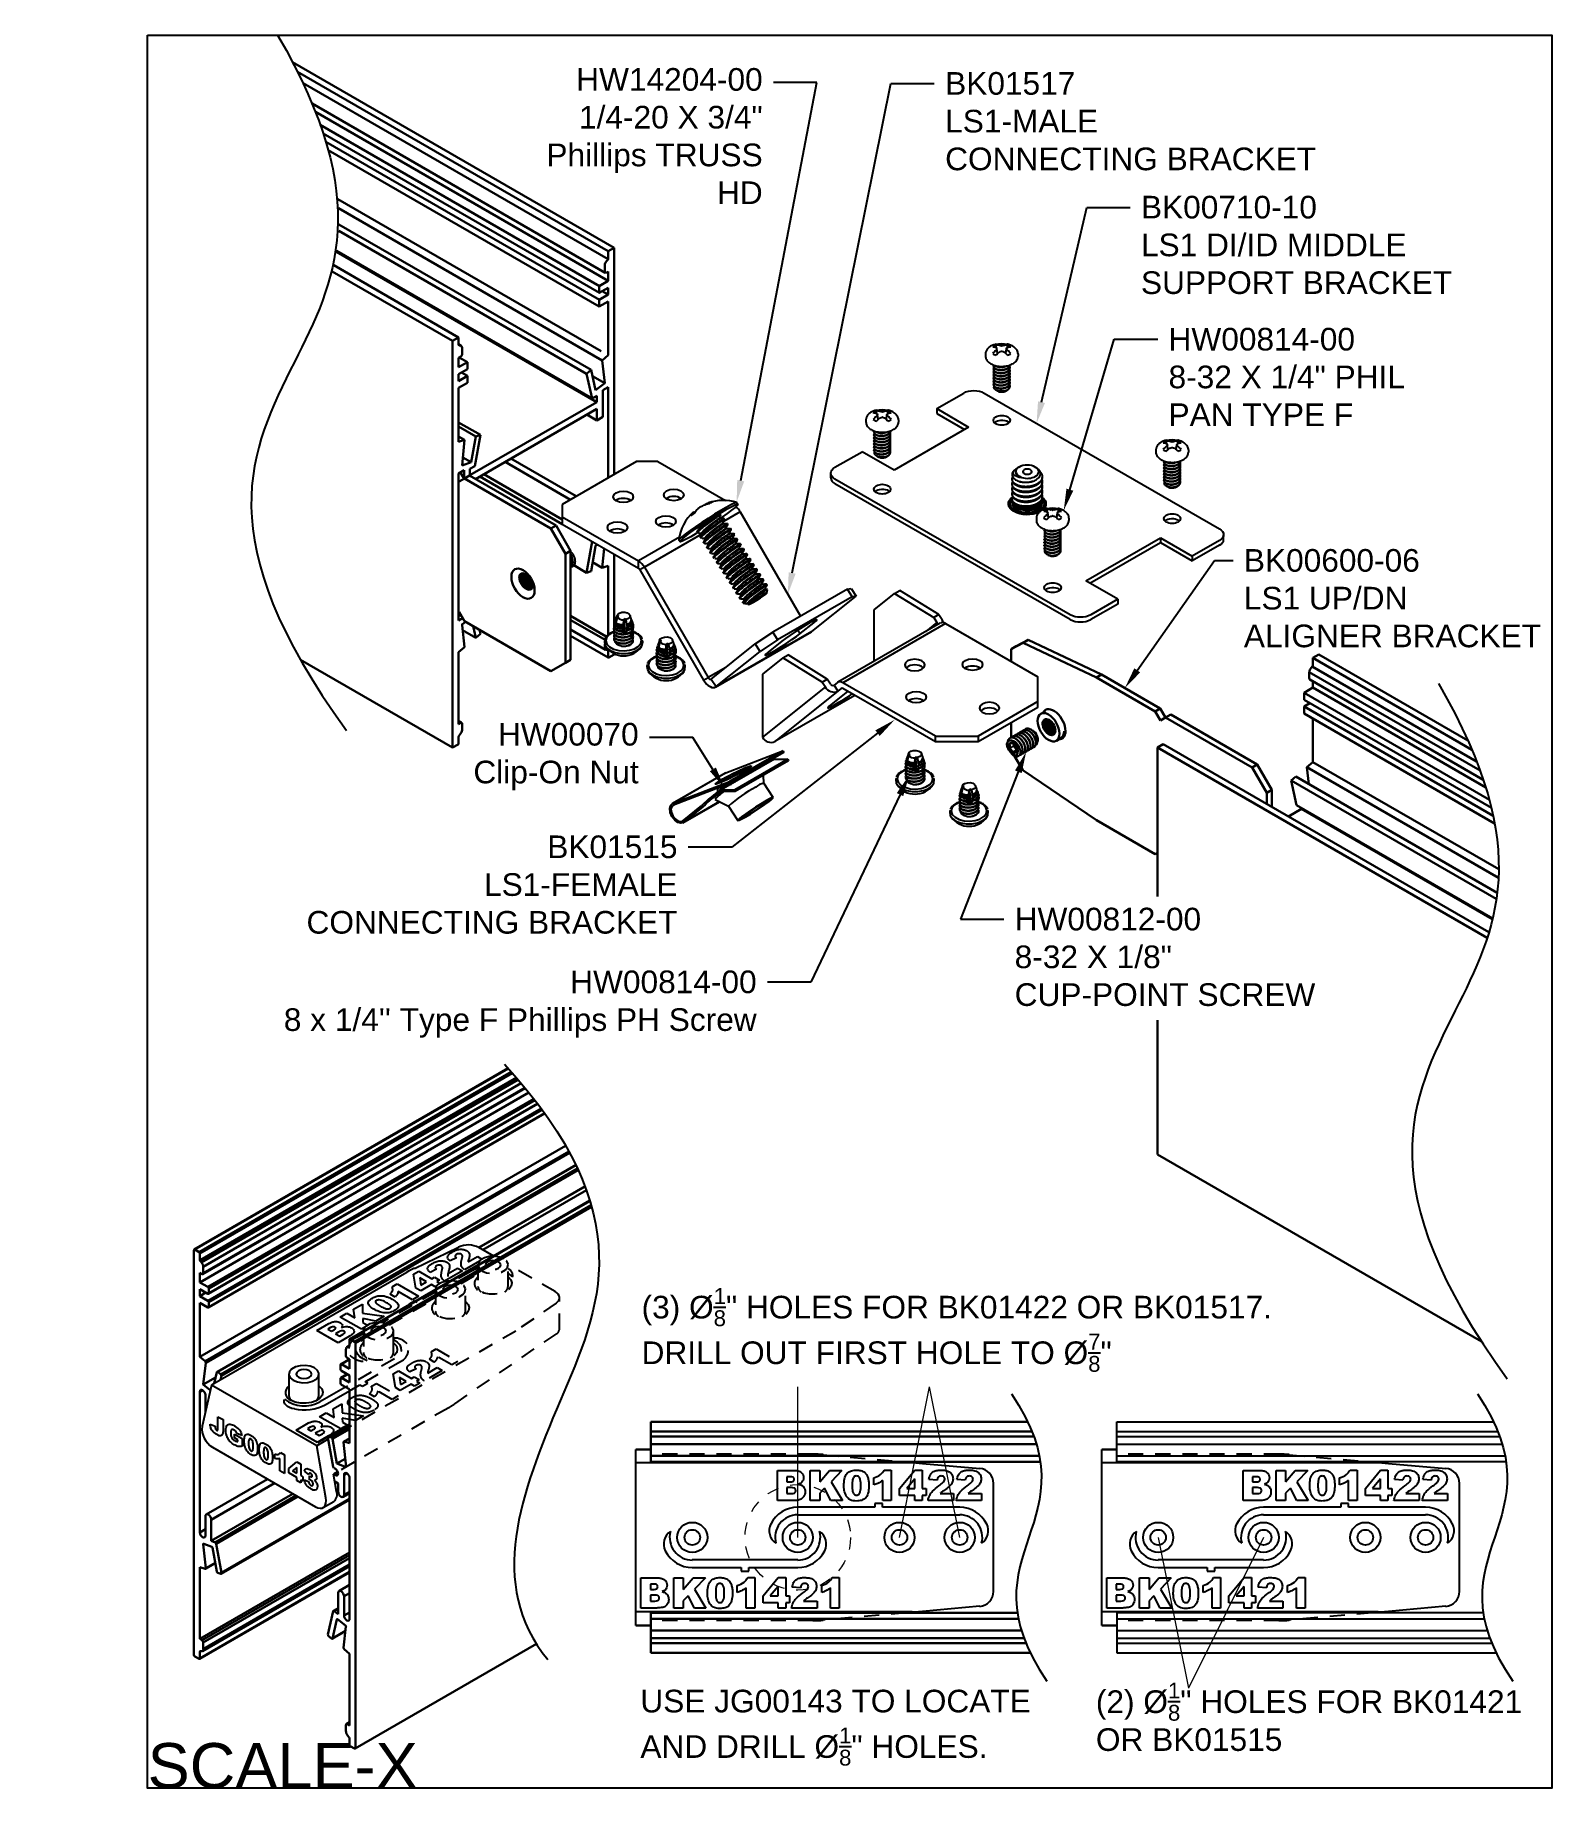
# Model space of a CAD drawing. Extents: x -0.9 to 11.7, y -14.6 to 0.
import ezdxf
from ezdxf import colors
from ezdxf.entities.mleader import LeaderData, LeaderLine
from ezdxf.math import Vec2, Vec3

# ---------------------------------------------------------------- set-up
doc = ezdxf.new("R2010")
doc.units = 0
doc.header["$LTSCALE"] = 0.5
doc.header["$MEASUREMENT"] = 0
doc.linetypes.add('HIDDEN', pattern=[0.375, 0.25, -0.125])
for name, color, linetype in [('Brackets', 181, 'CONTINUOUS'), ('Dimension', 10, 'CONTINUOUS'), ('FAB DWG', 221, 'CONTINUOUS'), ('Hardware', 242, 'CONTINUOUS'), ('Housing', 150, 'CONTINUOUS'), ('Mounting', 4, 'CONTINUOUS')]:
    doc.layers.add(name, color=color, linetype=linetype)
doc.layers.add('Jig', color=41, linetype='CONTINUOUS', lineweight=13)
doc.layers.add('Text-Unprinted', color=131, linetype='CONTINUOUS', plot=False)
doc.styles.add('LSAD_Standard', font='arial.ttf')
doc.styles.get("Standard").update_dxf_attribs({"font": 'arial.ttf'})

msp = doc.modelspace()

# ---------------------------------------------------------------- texts
at = {"layer": 'FAB DWG', "ltscale": 0.5, "transparency": 16777216, "char_height": 0.188, "attachment_point": 4}
for s, width, insert in [('\\A1;(3) %%C{\\H0.7x;\\S1/8;}" HOLES FOR BK01422 OR BK01517.\\PDRILL OUT FIRST HOLE TO %%C{\\H0.7x;\\S7/8;}"', 5.6457, (4.099, -10.747)), ('\\A1;(2) %%C{\\H0.7x;\\S1/8;}" HOLES FOR BK01421 OR BK01515', 3.74414, (7.869, -13.959)), ('\\A1;USE JG00143 TO LOCATE\\PAND DRILL %%C{\\H0.7x;\\S1/8;}" HOLES.', 7.83105, (4.089, -14.048))]:
    msp.add_mtext_dynamic_manual_height_columns(s, width=width, gutter_width=0.625, heights=[0], dxfattribs=dict(at, insert=insert))
at = {"layer": 'Text-Unprinted', "ltscale": 0.5, "transparency": 16777216, "style": 'LSAD_Standard'}
msp.add_attdef('SCALE-X', (0, -14.551), 'XEffectiveScaleFactor', height=0.375, dxfattribs=at)

# ---------------------------------------------------------------- linework, layer by layer
at = {"layer": 'Brackets', "lineweight": 30, "transparency": 16777216, "extrusion": (1.72083e-15, 0.816497, 0.57735)}
for p, q in [((2.629, -3.68), (3.347, -4.095)), ((2.67, -3.656), (3.389, -4.071)), ((3.347, -4.095), (3.389, -4.071)), ((3.389, -4.071), (3.51, -4.281)), ((3.347, -4.095), (3.468, -4.305)), ((3.468, -4.305), (3.51, -4.281)), ((3.468, -4.305), (3.468, -5.209)), ((3.51, -4.281), (3.51, -5.185)), ((2.584, -4.788), (2.58, -4.79)), ((2.629, -4.864), (2.584, -4.788)), ((3.347, -5.279), (2.629, -4.864)), ((7.167, -5.097), (7.266, -5.043)), ((7.208, -5.073), (7.167, -5.097)), ((7.208, -5.073), (7.308, -5.018)), ((7.308, -5.018), (7.266, -5.043)), ((7.266, -5.043), (7.874, -5.332)), ((7.308, -5.018), (7.915, -5.308)), ((3.468, -5.209), (3.347, -5.279)), ((3.468, -5.209), (3.51, -5.185)), ((7.167, -5.2), (7.167, -5.097)), ((7.915, -5.308), (7.874, -5.332)), ((7.874, -5.332), (8.36, -5.613)), ((7.915, -5.308), (8.402, -5.589)), ((7.412, -5.633), (7.45, -5.611)), ((8.402, -5.589), (8.36, -5.613)), ((8.36, -5.613), (8.404, -5.689)), ((8.402, -5.589), (8.446, -5.665)), ((8.404, -5.689), (8.448, -5.664)), ((8.49, -5.64), (8.448, -5.664)), ((8.448, -5.664), (9.166, -6.078)), ((8.49, -5.64), (9.208, -6.054)), ((7.167, -5.831), (7.167, -5.708)), ((7.541, -5.857), (7.579, -5.835)), ((7.263, -6.102), (7.195, -5.984)), ((7.874, -6.516), (7.263, -6.102)), ((9.208, -6.054), (9.166, -6.078)), ((9.166, -6.078), (9.288, -6.289)), ((9.208, -6.054), (9.33, -6.265)), ((9.33, -6.265), (9.288, -6.289)), ((9.288, -6.289), (9.288, -6.382)), ((9.33, -6.265), (9.33, -6.406)), ((8.36, -6.797), (7.874, -6.516)), ((8.379, -6.786), (8.36, -6.797))]:
    msp.add_line(p, q, dxfattribs=at)
at = {"layer": 'Brackets', "lineweight": 30, "transparency": 16777216, "extrusion": (-2.03185e-17, -7.58296e-17, -1)}
for major_axis in [(-0.068, 0.119), (0.068, -0.119)]:
    msp.add_ellipse((3.115, -4.553), major_axis=major_axis, ratio=0.57735, start_param=-0.785398, end_param=2.356194, dxfattribs=at)
at = {"layer": 'Brackets', "lineweight": 30, "transparency": 16777216}
for centre, major_axis, start_param, end_param in [((3.2, -4.503), (0.035, -0.0606), -2.071815, -1.069778), ((3.162, -4.526), (0.035, -0.0606), -1.337844, -0.149433), ((7.52, -5.72), (-0.068, 0.119), -2.356194, 0.343428), ((7.476, -5.745), (-0.035, 0.0606), 0.094528, 0.785398), ((7.476, -5.745), (0.035, -0.0606), -2.356194, -0.33992), ((7.515, -5.723), (0.035, -0.0606), -1.337844, -0.443283), ((7.52, -5.72), (0.068, -0.119), -0.343428, 0.785398)]:
    msp.add_ellipse(centre, major_axis=major_axis, ratio=0.57735, start_param=start_param, end_param=end_param, dxfattribs=at)
at = {"layer": 'Brackets', "lineweight": 30, "transparency": 16777216, "extrusion": (-6.4674e-17, -1.65537e-16, -1)}
msp.add_ellipse((7.476, -5.745), major_axis=(-0.064, 0.112), ratio=0.57735, start_param=-0.785398, end_param=2.356194, dxfattribs=at)
at = {"layer": 'Brackets', "lineweight": 30, "transparency": 16777216, "extrusion": (-1.64541e-16, -1.59096e-16, -1)}
msp.add_ellipse((7.476, -5.745), major_axis=(0.064, -0.112), ratio=0.57735, start_param=-0.785398, end_param=2.356194, dxfattribs=at)
at = {"layer": 'Brackets', "lineweight": 30, "transparency": 16777216, "extrusion": (-2.44089e-16, -7.6826e-17, -1)}
msp.add_ellipse((7.476, -5.745), major_axis=(0.041, -0.071), ratio=0.57735, start_param=-1.842693, end_param=-1.057295, dxfattribs=at)
at = {"layer": 'Brackets', "lineweight": 30, "transparency": 16777216, "extrusion": (-9.61481e-17, -5.55112e-17, -1)}
msp.add_ellipse((7.515, -5.723), major_axis=(0.064, -0.112), ratio=0.57735, start_param=-0.785398, end_param=0, dxfattribs=at)
at = {"layer": 'Brackets', "lineweight": 30, "transparency": 16777216}
for points, knots in [([(3.119, -4.468), (3.115, -4.467), (3.111, -4.467), (3.101, -4.468), (3.096, -4.471), (3.088, -4.48), (3.086, -4.486), (3.084, -4.498), (3.084, -4.502), (3.085, -4.507)], [0.03865195, 0.03865195, 0.03865195, 0.03865195, 0.05589367, 0.05589367, 0.08007646, 0.08007646, 0.10173561, 0.10173561, 0.11305688, 0.11305688, 0.11305688, 0.11305688]), ([(3.085, -4.507), (3.085, -4.51), (3.085, -4.514), (3.088, -4.527), (3.091, -4.536), (3.1, -4.553), (3.105, -4.562), (3.118, -4.578), (3.125, -4.585), (3.139, -4.595), (3.147, -4.599), (3.162, -4.603), (3.169, -4.604), (3.18, -4.601), (3.186, -4.598), (3.19, -4.592), (3.191, -4.592), (3.191, -4.592)], [0.11305688, 0.11305688, 0.11305688, 0.11305688, 0.1217089, 0.1217089, 0.13975364, 0.13975364, 0.15645386, 0.15645386, 0.1716941, 0.1716941, 0.18587802, 0.18587802, 0.19898051, 0.19898051, 0.21119762, 0.21119762, 0.21171203, 0.21171203, 0.21171203, 0.21171203]), ([(3.096, -4.504), (3.096, -4.501), (3.096, -4.498), (3.096, -4.489), (3.097, -4.484), (3.102, -4.474), (3.106, -4.471), (3.113, -4.468), (3.116, -4.467), (3.119, -4.467)], [0.26639296, 0.26639296, 0.26639296, 0.26639296, 0.27857492, 0.27857492, 0.31033347, 0.31033347, 0.34419533, 0.34419533, 0.36385138, 0.36385138, 0.36385138, 0.36385138]), ([(3.191, -4.59), (3.187, -4.592), (3.183, -4.593), (3.173, -4.594), (3.166, -4.593), (3.154, -4.588), (3.147, -4.585), (3.134, -4.575), (3.128, -4.569), (3.117, -4.556), (3.112, -4.549), (3.104, -4.533), (3.101, -4.525), (3.097, -4.513), (3.096, -4.508), (3.096, -4.504)], [0.0982661, 0.0982661, 0.0982661, 0.0982661, 0.1189493, 0.1189493, 0.1441572, 0.1441572, 0.1696395, 0.1696395, 0.1954074, 0.1954074, 0.2221503, 0.2221503, 0.2485381, 0.2485381, 0.266393, 0.266393, 0.266393, 0.266393]), ([(3.121, -4.468), (3.118, -4.469), (3.116, -4.472), (3.111, -4.478), (3.11, -4.484), (3.109, -4.493), (3.109, -4.496), (3.109, -4.499)], [0.29351595, 0.29351595, 0.29351595, 0.29351595, 0.29989359, 0.29989359, 0.31058282, 0.31058282, 0.31479322, 0.31479322, 0.31479322, 0.31479322]), ([(3.109, -4.499), (3.109, -4.503), (3.11, -4.507), (3.113, -4.519), (3.116, -4.527), (3.122, -4.54), (3.125, -4.544), (3.13, -4.552), (3.133, -4.556), (3.136, -4.559)], [0.31479322, 0.31479322, 0.31479322, 0.31479322, 0.32045599, 0.32045599, 0.33113607, 0.33113607, 0.33697009, 0.33697009, 0.34231083, 0.34231083, 0.34231083, 0.34231083]), ([(3.119, -4.468), (3.12, -4.468), (3.122, -4.468), (3.127, -4.471), (3.13, -4.472), (3.138, -4.478), (3.142, -4.481), (3.151, -4.49), (3.156, -4.495), (3.165, -4.507), (3.169, -4.514), (3.177, -4.528), (3.181, -4.535), (3.186, -4.55), (3.188, -4.557), (3.191, -4.569), (3.192, -4.574), (3.192, -4.58), (3.192, -4.581), (3.192, -4.581)], [4.401807, 4.401807, 4.401807, 4.401807, 4.610394, 4.610394, 4.813571, 4.813571, 5.030721, 5.030721, 5.264839, 5.264839, 5.511431, 5.511431, 5.762229, 5.762229, 6.007607, 6.007607, 6.238668, 6.238668, 6.283185, 6.283185, 6.283185, 6.283185]), ([(3.122, -4.492), (3.121, -4.486), (3.122, -4.481), (3.123, -4.474), (3.124, -4.472), (3.125, -4.47)], [0.58299217, 0.58299217, 0.58299217, 0.58299217, 0.60332517, 0.60332517, 0.61595969, 0.61595969, 0.61595969, 0.61595969]), ([(3.192, -4.58), (3.189, -4.579), (3.185, -4.578), (3.175, -4.574), (3.168, -4.569), (3.154, -4.558), (3.148, -4.552), (3.137, -4.537), (3.133, -4.529), (3.126, -4.513), (3.123, -4.505), (3.122, -4.495), (3.122, -4.494), (3.122, -4.492)], [0.4522552, 0.4522552, 0.4522552, 0.4522552, 0.4664686, 0.4664686, 0.4939308, 0.4939308, 0.5212155, 0.5212155, 0.5486422, 0.5486422, 0.5759336, 0.5759336, 0.5829922, 0.5829922, 0.5829922, 0.5829922]), ([(3.132, -4.474), (3.132, -4.474), (3.132, -4.475), (3.131, -4.479), (3.131, -4.483), (3.131, -4.486)], [0.35323666, 0.35323666, 0.35323666, 0.35323666, 0.35635921, 0.35635921, 0.37061103, 0.37061103, 0.37061103, 0.37061103]), ([(3.131, -4.486), (3.131, -4.49), (3.132, -4.493), (3.134, -4.505), (3.137, -4.513), (3.145, -4.529), (3.15, -4.536), (3.161, -4.55), (3.168, -4.557), (3.18, -4.566), (3.186, -4.569), (3.191, -4.571)], [0.370611, 0.370611, 0.370611, 0.370611, 0.3834609, 0.3834609, 0.411155, 0.411155, 0.4382411, 0.4382411, 0.4659552, 0.4659552, 0.4879626, 0.4879626, 0.4879626, 0.4879626]), ([(3.188, -4.555), (3.186, -4.553), (3.183, -4.551), (3.175, -4.544), (3.169, -4.537), (3.158, -4.522), (3.154, -4.514), (3.147, -4.498), (3.145, -4.49), (3.144, -4.483)], [0.04601391, 0.04601391, 0.04601391, 0.04601391, 0.05503366, 0.05503366, 0.08231016, 0.08231016, 0.11002623, 0.11002623, 0.13646468, 0.13646468, 0.13646468, 0.13646468]), ([(3.136, -4.559), (3.142, -4.566), (3.149, -4.572), (3.162, -4.581), (3.169, -4.584), (3.182, -4.587), (3.187, -4.588), (3.192, -4.587)], [0, 0, 0, 0, 0.02756363, 0.02756363, 0.05479452, 0.05479452, 0.07734728, 0.07734728, 0.07734728, 0.07734728]), ([(3.192, -4.581), (3.192, -4.583), (3.192, -4.585), (3.192, -4.588), (3.191, -4.589), (3.191, -4.591), (3.191, -4.592), (3.191, -4.592), (3.191, -4.592), (3.191, -4.592)], [0, 0, 0, 0, 0.109005, 0.109005, 0.2180101, 0.2180101, 0.3270151, 0.3270151, 0.3939186, 0.3939186, 0.3939186, 0.3939186]), ([(7.434, -5.712), (7.434, -5.706), (7.436, -5.7), (7.44, -5.69), (7.443, -5.685), (7.447, -5.682)], [0.14185978, 0.14185978, 0.14185978, 0.14185978, 0.16497891, 0.16497891, 0.18834457, 0.18834457, 0.18834457, 0.18834457]), ([(7.498, -5.809), (7.492, -5.809), (7.487, -5.807), (7.475, -5.799), (7.468, -5.794), (7.457, -5.782), (7.452, -5.775), (7.443, -5.759), (7.44, -5.75), (7.435, -5.733), (7.434, -5.724), (7.434, -5.715), (7.434, -5.714), (7.434, -5.712)], [0, 0, 0, 0, 0.0272811, 0.0272811, 0.0550337, 0.0550337, 0.0823102, 0.0823102, 0.1100262, 0.1100262, 0.1372993, 0.1372993, 0.1418598, 0.1418598, 0.1418598, 0.1418598]), ([(7.438, -5.687), (7.44, -5.684), (7.442, -5.682), (7.449, -5.678), (7.454, -5.677), (7.467, -5.678), (7.474, -5.68), (7.485, -5.686), (7.489, -5.689), (7.497, -5.696), (7.501, -5.699), (7.505, -5.703)], [0.0808121, 0.0808121, 0.0808121, 0.0808121, 0.1057181, 0.1057181, 0.1674943, 0.1674943, 0.2326635, 0.2326635, 0.2699734, 0.2699734, 0.3074153, 0.3074153, 0.3074153, 0.3074153]), ([(7.519, -5.724), (7.517, -5.72), (7.514, -5.717), (7.505, -5.706), (7.499, -5.699), (7.486, -5.689), (7.479, -5.685), (7.465, -5.681), (7.459, -5.68), (7.448, -5.681), (7.442, -5.683), (7.438, -5.687)], [0.6437001, 0.6437001, 0.6437001, 0.6437001, 0.6574438, 0.6574438, 0.6852398, 0.6852398, 0.7122749, 0.7122749, 0.7385172, 0.7385172, 0.764311, 0.764311, 0.764311, 0.764311]), ([(7.454, -5.68), (7.452, -5.684), (7.45, -5.689), (7.447, -5.697), (7.447, -5.701), (7.446, -5.705)], [0.33578526, 0.33578526, 0.33578526, 0.33578526, 0.35635921, 0.35635921, 0.37061103, 0.37061103, 0.37061103, 0.37061103]), ([(7.446, -5.705), (7.446, -5.709), (7.446, -5.712), (7.447, -5.725), (7.449, -5.733), (7.455, -5.751), (7.46, -5.759), (7.469, -5.774), (7.475, -5.781), (7.486, -5.792), (7.492, -5.796), (7.504, -5.801), (7.51, -5.802), (7.52, -5.801), (7.524, -5.799), (7.528, -5.795), (7.528, -5.795), (7.528, -5.795)], [0.370611, 0.370611, 0.370611, 0.370611, 0.3834609, 0.3834609, 0.411155, 0.411155, 0.4382411, 0.4382411, 0.4659552, 0.4659552, 0.4930275, 0.4930275, 0.5207618, 0.5207618, 0.5478221, 0.5478221, 0.5496492, 0.5496492, 0.5496492, 0.5496492]), ([(7.456, -5.7), (7.456, -5.694), (7.457, -5.689), (7.46, -5.683), (7.46, -5.682), (7.461, -5.68)], [0.58299217, 0.58299217, 0.58299217, 0.58299217, 0.60332517, 0.60332517, 0.60848319, 0.60848319, 0.60848319, 0.60848319]), ([(7.527, -5.796), (7.525, -5.796), (7.523, -5.796), (7.516, -5.796), (7.51, -5.794), (7.498, -5.788), (7.492, -5.783), (7.481, -5.771), (7.475, -5.764), (7.466, -5.748), (7.463, -5.74), (7.458, -5.722), (7.456, -5.714), (7.456, -5.704), (7.456, -5.702), (7.456, -5.7)], [0.4283667, 0.4283667, 0.4283667, 0.4283667, 0.4391894, 0.4391894, 0.4664686, 0.4664686, 0.4939308, 0.4939308, 0.5212155, 0.5212155, 0.5486422, 0.5486422, 0.5759336, 0.5759336, 0.5829922, 0.5829922, 0.5829922, 0.5829922]), ([(7.47, -5.682), (7.47, -5.683), (7.47, -5.683), (7.469, -5.686), (7.469, -5.689), (7.468, -5.692)], [0.309942774, 0.309942774, 0.309942774, 0.309942774, 0.310582825, 0.310582825, 0.314793221, 0.314793221, 0.314793221, 0.314793221]), ([(7.468, -5.692), (7.468, -5.696), (7.468, -5.701), (7.47, -5.714), (7.472, -5.723), (7.477, -5.736), (7.479, -5.74), (7.484, -5.749), (7.486, -5.753), (7.489, -5.757)], [0.31479322, 0.31479322, 0.31479322, 0.31479322, 0.32045599, 0.32045599, 0.33113607, 0.33113607, 0.33697009, 0.33697009, 0.34231083, 0.34231083, 0.34231083, 0.34231083]), ([(7.532, -5.781), (7.531, -5.781), (7.529, -5.78), (7.522, -5.776), (7.516, -5.772), (7.506, -5.762), (7.501, -5.755), (7.491, -5.741), (7.487, -5.733), (7.481, -5.716), (7.479, -5.708), (7.477, -5.695), (7.477, -5.69), (7.477, -5.685)], [0.1369066, 0.1369066, 0.1369066, 0.1369066, 0.1441572, 0.1441572, 0.1696395, 0.1696395, 0.1954074, 0.1954074, 0.2221503, 0.2221503, 0.2485381, 0.2485381, 0.266115, 0.266115, 0.266115, 0.266115]), ([(7.482, -5.688), (7.482, -5.689), (7.482, -5.69), (7.484, -5.7), (7.486, -5.709), (7.493, -5.727), (7.498, -5.736), (7.509, -5.753), (7.516, -5.76), (7.526, -5.769), (7.529, -5.772), (7.533, -5.774)], [0.11971588, 0.11971588, 0.11971588, 0.11971588, 0.1217089, 0.1217089, 0.13975364, 0.13975364, 0.15645386, 0.15645386, 0.1716941, 0.1716941, 0.17956709, 0.17956709, 0.17956709, 0.17956709]), ([(7.488, -5.691), (7.489, -5.694), (7.49, -5.696), (7.493, -5.706), (7.496, -5.713), (7.503, -5.727), (7.507, -5.734), (7.516, -5.747), (7.521, -5.753), (7.528, -5.761), (7.531, -5.763), (7.533, -5.765)], [3.4890389, 3.4890389, 3.4890389, 3.4890389, 3.5767861, 3.5767861, 3.8181039, 3.8181039, 4.0679932, 4.0679932, 4.3172574, 4.3172574, 4.4320235, 4.4320235, 4.4320235, 4.4320235]), ([(7.489, -5.757), (7.494, -5.764), (7.499, -5.771), (7.511, -5.781), (7.517, -5.785), (7.525, -5.788), (7.528, -5.788), (7.53, -5.789)], [0, 0, 0, 0, 0.02756363, 0.02756363, 0.05479452, 0.05479452, 0.06707465, 0.06707465, 0.06707465, 0.06707465]), ([(7.532, -5.759), (7.533, -5.767), (7.533, -5.776), (7.53, -5.791), (7.527, -5.797), (7.52, -5.805), (7.515, -5.808), (7.505, -5.81), (7.502, -5.81), (7.498, -5.809)], [0, 0, 0, 0, 0.02686857, 0.02686857, 0.04786136, 0.04786136, 0.06949624, 0.06949624, 0.08243769, 0.08243769, 0.08243769, 0.08243769])]:
    msp.add_open_spline(points, degree=3, knots=knots, dxfattribs=at)
for points, weights, knots in [([(3.15, -4.6), (3.15, -4.6), (3.15, -4.6), (3.124, -4.587), (3.106, -4.558), (3.088, -4.529), (3.086, -4.502), (3.086, -4.49), (3.089, -4.481)], [0.999050116649, 0.999522057435, 1, 0.923879532511, 1, 0.923879532511, 1, 0.962916614435, 0.961964837893], [0.46661434, 0.46661434, 0.46661434, 0.46666667, 0.46666667, 0.475, 0.475, 0.48333333, 0.48333333, 0.48739306, 0.48739306, 0.48739306]), ([(3.157, -4.578), (3.14, -4.565), (3.128, -4.545), (3.112, -4.521), (3.109, -4.497)], [0.967862127913, 0.946926223402, 1, 0.934149318957, 0.982231521851], [0.40252305, 0.40252305, 0.40252305, 0.40833333, 0.40833333, 0.41554238, 0.41554238, 0.41554238]), ([(3.179, -4.565), (3.163, -4.552), (3.15, -4.532), (3.135, -4.508), (3.131, -4.484)], [0.967862127931, 0.946926223379, 1, 0.934837155654, 0.981239476982], [0.33585638, 0.33585638, 0.33585638, 0.34166667, 0.34166667, 0.34880041, 0.34880041, 0.34880041]), ([(7.48, -5.802), (7.461, -5.787), (7.447, -5.762), (7.437, -5.741), (7.434, -5.72)], [0.981239476971, 0.934837155662, 1, 0.946926223373, 0.967862127937], [0.40119959, 0.40119959, 0.40119959, 0.40833333, 0.40833333, 0.41414362, 0.41414362, 0.41414362]), ([(7.502, -5.79), (7.483, -5.775), (7.469, -5.749), (7.459, -5.729), (7.456, -5.707)], [0.981239476979, 0.934837155656, 1, 0.946926223363, 0.967862127944], [0.46786626, 0.46786626, 0.46786626, 0.475, 0.475, 0.48081028, 0.48081028, 0.48081028]), ([(7.525, -5.778), (7.505, -5.763), (7.492, -5.736), (7.478, -5.711), (7.477, -5.685)], [0.986116050117, 0.931605709243, 1, 0.934405970128, 0.981858454466], [0.53417916, 0.53417916, 0.53417916, 0.54166667, 0.54166667, 0.54884761, 0.54884761, 0.54884761])]:
    msp.add_rational_spline(points, weights, degree=2, knots=knots, dxfattribs=at)
at = {"layer": 'Dimension', "lineweight": 15, "ltscale": 0.5, "transparency": 16777216}
for p, q in [((5.395, -12.469), (5.395, -11.219)), ((6.239, -12.469), (6.489, -11.219)), ((6.739, -12.469), (6.489, -11.219)), ((8.387, -12.469), (8.637, -13.719)), ((9.261, -12.469), (8.637, -13.719))]:
    msp.add_line(p, q, dxfattribs=at)
at = {"layer": 'Dimension', "transparency": 16777216}
for points in [[(1.079, 0), (1.885, -1.387), (1.186, -2.778), (0.486, -4.169), (1.65, -5.771)], [(10.712, -5.383), (11.518, -6.77), (10.818, -8.161), (10.119, -9.552), (11.283, -11.154)]]:
    msp.add_open_spline(points, degree=3, knots=[0.08847, 0.08847, 0.08847, 0.08847, 1, 2, 2, 2, 2], dxfattribs=at)
for points in [[(2.961, -8.54), (4.11, -9.798), (3.39, -11.342), (2.807, -12.856), (3.321, -13.483)], [(7.169, -11.276), (7.528, -11.812), (7.316, -12.469), (7.092, -13.117), (7.462, -13.662)], [(11.035, -11.276), (11.394, -11.812), (11.181, -12.469), (10.958, -13.117), (11.328, -13.662)]]:
    msp.add_open_spline(points, degree=3, dxfattribs=at)
at = {"layer": 'Hardware', "linetype": 'Continuous', "lineweight": 25, "transparency": 16777216, "extrusion": (1.5543e-15, 0.816497, 0.57735)}
for p, q in [((7.053, -2.645), (7.048, -2.602)), ((7.122, -2.645), (7.127, -2.602)), ((6.953, -2.646), (6.953, -2.664)), ((7.019, -2.747), (7.019, -2.744)), ((7.059, -2.64), (7.052, -2.636)), ((7.123, -2.636), (7.117, -2.64)), ((7.157, -2.76), (7.157, -2.757)), ((7.223, -2.646), (7.223, -2.664)), ((7.019, -2.773), (7.019, -2.77)), ((7.019, -2.798), (7.019, -2.795)), ((7.019, -2.824), (7.019, -2.821)), ((7.019, -2.849), (7.019, -2.846)), ((7.019, -2.875), (7.019, -2.872)), ((7.019, -2.9), (7.019, -2.897)), ((7.157, -2.786), (7.157, -2.782)), ((7.157, -2.811), (7.157, -2.808)), ((7.157, -2.837), (7.157, -2.833)), ((7.157, -2.862), (7.157, -2.859)), ((7.157, -2.888), (7.157, -2.884)), ((7.157, -2.913), (7.157, -2.91)), ((7.05, -2.952), (7.04, -2.946)), ((7.122, -2.954), (7.125, -2.952)), ((5.961, -3.193), (5.961, -3.212)), ((6.062, -3.192), (6.057, -3.149)), ((6.067, -3.187), (6.061, -3.183)), ((6.132, -3.183), (6.125, -3.187)), ((6.131, -3.192), (6.135, -3.149)), ((6.231, -3.193), (6.231, -3.212)), ((6.027, -3.294), (6.027, -3.291)), ((6.027, -3.32), (6.027, -3.317)), ((6.027, -3.345), (6.027, -3.342)), ((6.165, -3.307), (6.165, -3.304)), ((6.165, -3.333), (6.165, -3.329)), ((6.027, -3.371), (6.027, -3.368)), ((6.027, -3.396), (6.027, -3.393)), ((6.027, -3.422), (6.027, -3.419)), ((6.027, -3.447), (6.027, -3.444)), ((6.058, -3.499), (6.048, -3.493)), ((6.165, -3.358), (6.165, -3.355)), ((6.165, -3.384), (6.165, -3.38)), ((6.165, -3.409), (6.165, -3.406)), ((6.165, -3.435), (6.165, -3.432)), ((6.165, -3.46), (6.165, -3.457)), ((8.367, -3.443), (8.367, -3.461)), ((8.467, -3.442), (8.463, -3.399)), ((8.473, -3.437), (8.466, -3.433)), ((8.537, -3.433), (8.531, -3.437)), ((8.536, -3.442), (8.541, -3.399)), ((8.637, -3.443), (8.637, -3.461)), ((6.13, -3.501), (6.133, -3.499)), ((8.433, -3.544), (8.433, -3.541)), ((8.433, -3.57), (8.433, -3.566)), ((8.433, -3.595), (8.433, -3.592)), ((8.433, -3.621), (8.433, -3.618)), ((8.571, -3.557), (8.571, -3.554)), ((8.571, -3.582), (8.571, -3.579)), ((8.571, -3.608), (8.571, -3.605)), ((8.571, -3.633), (8.571, -3.63)), ((8.433, -3.646), (8.433, -3.643)), ((8.433, -3.672), (8.433, -3.669)), ((8.433, -3.697), (8.433, -3.694)), ((8.464, -3.749), (8.454, -3.743)), ((8.536, -3.751), (8.539, -3.749)), ((8.571, -3.659), (8.571, -3.656)), ((8.571, -3.685), (8.571, -3.681)), ((8.571, -3.71), (8.571, -3.707)), ((7.375, -4.01), (7.375, -4.028)), ((7.476, -4.008), (7.471, -3.966)), ((7.481, -4.003), (7.475, -3.999)), ((7.546, -3.999), (7.539, -4.003)), ((7.545, -4.008), (7.55, -3.966)), ((7.645, -4.01), (7.645, -4.028)), ((7.441, -4.111), (7.441, -4.108)), ((7.441, -4.187), (7.441, -4.184)), ((7.441, -4.213), (7.441, -4.21)), ((7.463, -4.136), (7.463, -4.133)), ((7.463, -4.162), (7.463, -4.159)), ((7.579, -4.124), (7.579, -4.12)), ((7.579, -4.149), (7.579, -4.146)), ((7.579, -4.175), (7.579, -4.171)), ((7.579, -4.2), (7.579, -4.197)), ((7.441, -4.238), (7.441, -4.235)), ((7.441, -4.264), (7.441, -4.261)), ((7.473, -4.315), (7.463, -4.31)), ((7.545, -4.317), (7.547, -4.316)), ((7.579, -4.226), (7.579, -4.223)), ((7.579, -4.251), (7.579, -4.248)), ((7.579, -4.277), (7.579, -4.274))]:
    msp.add_line(p, q, dxfattribs=at)
at = {"layer": 'Hardware', "linetype": 'Continuous', "lineweight": 25, "transparency": 16777216}
for p, q in [((4.629, -3.898), (4.628, -3.896)), ((4.644, -3.893), (4.642, -3.889)), ((4.899, -3.893), (4.891, -3.881)), ((4.533, -3.97), (4.526, -3.962)), ((4.538, -3.967), (4.531, -3.957)), ((4.788, -4.019), (4.784, -4.013)), ((4.815, -4.061), (4.811, -4.054)), ((4.41, -4.192), (4.418, -4.204)), ((4.56, -4.127), (4.565, -4.134)), ((4.587, -4.169), (4.592, -4.176)), ((4.614, -4.211), (4.619, -4.218)), ((4.842, -4.103), (4.838, -4.096)), ((4.869, -4.145), (4.865, -4.138)), ((4.896, -4.187), (4.892, -4.18)), ((4.642, -4.253), (4.646, -4.26)), ((4.669, -4.295), (4.673, -4.302)), ((4.696, -4.337), (4.7, -4.344)), ((4.924, -4.229), (4.919, -4.222)), ((4.951, -4.271), (4.946, -4.264)), ((4.978, -4.312), (4.973, -4.306)), ((5.005, -4.354), (5, -4.348)), ((4.723, -4.379), (4.727, -4.385)), ((4.75, -4.421), (4.754, -4.427)), ((4.777, -4.462), (4.781, -4.469)), ((4.804, -4.504), (4.808, -4.511)), ((5.032, -4.396), (5.028, -4.39)), ((5.059, -4.438), (5.055, -4.431)), ((5.086, -4.48), (5.082, -4.473)), ((4.831, -4.546), (4.835, -4.553)), ((4.858, -4.588), (4.863, -4.595)), ((4.885, -4.63), (4.89, -4.637)), ((5.113, -4.522), (5.109, -4.515)), ((5.143, -4.6), (5.126, -4.601)), ((5.14, -4.564), (5.136, -4.557)), ((5.138, -4.63), (5.144, -4.601)), ((4.912, -4.672), (4.917, -4.679)), ((4.939, -4.713), (4.942, -4.713)), ((4.942, -4.714), (4.968, -4.72)), ((4.978, -4.72), (4.985, -4.719)), ((4.984, -4.723), (4.991, -4.725)), ((4.984, -4.723), (4.984, -4.723)), ((3.868, -4.93), (3.868, -4.933)), ((3.877, -4.872), (3.874, -4.882)), ((3.878, -4.866), (3.875, -4.876)), ((3.876, -4.923), (3.888, -4.932)), ((3.879, -4.867), (3.877, -4.872)), ((3.895, -4.821), (3.881, -4.86)), ((3.881, -4.86), (3.885, -4.863)), ((3.896, -4.816), (3.882, -4.855)), ((3.882, -4.902), (3.885, -4.89)), ((3.888, -4.878), (3.9, -4.835)), ((3.91, -4.826), (3.895, -4.821)), ((3.9, -4.835), (3.91, -4.826)), ((3.944, -4.944), (3.944, -4.948)), ((3.944, -4.948), (3.944, -4.948)), ((3.948, -4.902), (3.945, -4.907)), ((3.945, -4.907), (3.945, -4.922)), ((3.948, -4.853), (3.946, -4.896)), ((3.946, -4.896), (3.947, -4.895)), ((3.957, -4.845), (3.948, -4.853)), ((3.961, -4.959), (3.957, -4.845)), ((3.972, -4.851), (3.957, -4.845)), ((3.978, -4.89), (3.972, -4.851)), ((3.979, -4.9), (3.975, -4.897)), ((3.977, -4.89), (3.978, -4.89)), ((3.982, -4.916), (3.979, -4.9)), ((3.985, -4.941), (3.985, -4.936)), ((4.013, -4.845), (4.003, -4.816)), ((4.013, -4.861), (4.004, -4.875)), ((4.004, -4.881), (4.006, -4.884)), ((4.004, -4.907), (4.015, -4.918)), ((4.004, -4.932), (4.018, -4.946)), ((4.02, -4.864), (4.015, -4.85)), ((4.015, -4.862), (4.015, -4.852)), ((4.028, -4.885), (4.026, -4.879)), ((4.032, -4.92), (4.032, -4.917)), ((4.032, -4.945), (4.032, -4.942)), ((3.868, -4.955), (3.868, -4.958)), ((3.868, -4.981), (3.868, -4.984)), ((3.868, -5.006), (3.868, -5.009)), ((3.961, -4.959), (3.948, -4.971)), ((3.982, -4.967), (3.961, -4.959)), ((4.004, -4.958), (4.018, -4.971)), ((4.004, -4.983), (4.018, -4.997)), ((4.032, -4.971), (4.032, -4.968)), ((4.032, -4.997), (4.032, -4.993)), ((4.231, -5.076), (4.227, -5.086)), ((4.232, -5.07), (4.228, -5.08)), ((4.233, -5.071), (4.231, -5.076)), ((4.249, -5.025), (4.235, -5.064)), ((4.235, -5.064), (4.238, -5.067)), ((4.235, -5.106), (4.238, -5.094)), ((4.25, -5.02), (4.236, -5.059)), ((4.242, -5.082), (4.253, -5.039)), ((4.263, -5.03), (4.249, -5.025)), ((4.253, -5.039), (4.263, -5.03)), ((4.301, -5.057), (4.299, -5.1)), ((4.311, -5.049), (4.301, -5.057)), ((4.315, -5.163), (4.311, -5.049)), ((4.325, -5.055), (4.311, -5.049)), ((4.331, -5.094), (4.325, -5.055)), ((4.33, -5.094), (4.331, -5.094)), ((4.367, -5.049), (4.357, -5.02)), ((4.366, -5.065), (4.357, -5.079)), ((4.357, -5.085), (4.36, -5.088)), ((4.368, -5.067), (4.368, -5.056)), ((4.374, -5.068), (4.369, -5.054)), ((4.381, -5.089), (4.379, -5.083)), ((4.221, -5.134), (4.221, -5.137)), ((4.221, -5.159), (4.221, -5.162)), ((4.221, -5.185), (4.221, -5.188)), ((4.221, -5.21), (4.221, -5.213)), ((4.229, -5.127), (4.242, -5.136)), ((4.297, -5.148), (4.297, -5.152)), ((4.297, -5.152), (4.297, -5.152)), ((4.299, -5.111), (4.298, -5.126)), ((4.299, -5.1), (4.301, -5.1)), ((4.302, -5.106), (4.299, -5.111)), ((4.315, -5.163), (4.301, -5.175)), ((4.336, -5.172), (4.315, -5.163)), ((4.333, -5.104), (4.329, -5.101)), ((4.335, -5.12), (4.333, -5.104)), ((4.339, -5.146), (4.338, -5.14)), ((4.357, -5.111), (4.369, -5.122)), ((4.357, -5.136), (4.371, -5.15)), ((4.357, -5.162), (4.371, -5.175)), ((4.357, -5.187), (4.371, -5.201)), ((4.385, -5.124), (4.385, -5.121)), ((4.385, -5.15), (4.385, -5.146)), ((4.385, -5.175), (4.385, -5.172)), ((4.385, -5.201), (4.385, -5.197)), ((4.798, -6.124), (5.272, -5.94)), ((5.272, -5.94), (4.83, -6.196)), ((5.279, -5.954), (4.837, -6.209)), ((5.272, -5.94), (5.279, -5.954)), ((6.314, -5.967), (6.3, -6.007)), ((6.315, -5.962), (6.301, -6.002)), ((6.328, -5.973), (6.314, -5.967)), ((6.432, -5.991), (6.422, -5.962)), ((5.202, -6.01), (4.76, -6.265)), ((5.314, -6.009), (4.872, -6.264)), ((5.319, -6.023), (4.877, -6.278)), ((5.202, -6.01), (5.314, -6.009)), ((5.314, -6.009), (5.319, -6.023)), ((6.286, -6.076), (6.286, -6.079)), ((6.286, -6.102), (6.286, -6.105)), ((6.296, -6.018), (6.292, -6.028)), ((6.297, -6.013), (6.293, -6.023)), ((6.294, -6.069), (6.307, -6.079)), ((6.298, -6.013), (6.296, -6.018)), ((6.3, -6.007), (6.303, -6.01)), ((6.3, -6.048), (6.303, -6.036)), ((6.307, -6.024), (6.318, -5.981)), ((6.318, -5.981), (6.328, -5.973)), ((6.362, -6.09), (6.362, -6.095)), ((6.362, -6.095), (6.362, -6.095)), ((6.364, -6.054), (6.363, -6.069)), ((6.366, -6), (6.364, -6.042)), ((6.364, -6.042), (6.366, -6.042)), ((6.367, -6.048), (6.364, -6.054)), ((6.376, -5.992), (6.366, -6)), ((6.38, -6.106), (6.366, -6.118)), ((6.38, -6.106), (6.376, -5.992)), ((6.39, -5.997), (6.376, -5.992)), ((6.401, -6.114), (6.38, -6.106)), ((6.396, -6.037), (6.39, -5.997)), ((6.398, -6.047), (6.394, -6.044)), ((6.395, -6.037), (6.396, -6.037)), ((6.4, -6.062), (6.398, -6.047)), ((6.404, -6.088), (6.403, -6.083)), ((6.431, -6.008), (6.422, -6.021)), ((6.422, -6.028), (6.425, -6.03)), ((6.422, -6.053), (6.434, -6.064)), ((6.422, -6.079), (6.436, -6.092)), ((6.422, -6.104), (6.436, -6.118)), ((6.433, -6.009), (6.433, -5.999)), ((6.439, -6.011), (6.434, -5.996)), ((6.446, -6.032), (6.444, -6.026)), ((6.45, -6.067), (6.45, -6.063)), ((6.45, -6.092), (6.45, -6.089)), ((4.794, -6.126), (4.352, -6.381)), ((4.798, -6.124), (4.356, -6.379)), ((4.356, -6.379), (4.83, -6.196)), ((4.837, -6.209), (4.363, -6.392)), ((4.784, -6.245), (4.758, -6.267)), ((4.784, -6.245), (4.787, -6.249)), ((4.786, -6.185), (4.787, -6.191)), ((4.794, -6.126), (4.798, -6.124)), ((4.83, -6.196), (4.837, -6.209)), ((5.114, -6.211), (5.111, -6.143)), ((5.191, -6.329), (5.114, -6.21)), ((6.286, -6.127), (6.286, -6.13)), ((6.286, -6.153), (6.286, -6.156)), ((6.422, -6.13), (6.436, -6.143)), ((6.45, -6.118), (6.45, -6.114)), ((6.45, -6.143), (6.45, -6.14)), ((6.762, -6.234), (6.748, -6.274)), ((6.763, -6.229), (6.749, -6.268)), ((6.755, -6.291), (6.767, -6.248)), ((6.776, -6.24), (6.762, -6.234)), ((6.767, -6.248), (6.776, -6.24)), ((6.824, -6.258), (6.815, -6.267)), ((6.828, -6.373), (6.824, -6.258)), ((6.839, -6.264), (6.824, -6.258)), ((6.88, -6.258), (6.87, -6.229)), ((4.438, -6.523), (4.6, -6.393)), ((4.442, -6.538), (4.746, -6.363)), ((4.745, -6.362), (4.446, -6.535)), ((4.6, -6.393), (4.608, -6.406)), ((4.709, -6.344), (4.82, -6.401)), ((4.731, -6.28), (4.731, -6.28)), ((4.759, -6.266), (4.76, -6.265)), ((4.759, -6.266), (4.767, -6.279)), ((4.76, -6.265), (4.872, -6.264)), ((4.877, -6.278), (4.767, -6.279)), ((4.82, -6.4), (4.897, -6.519)), ((4.872, -6.264), (4.877, -6.278)), ((6.735, -6.343), (6.735, -6.346)), ((6.735, -6.368), (6.735, -6.372)), ((6.735, -6.394), (6.735, -6.397)), ((6.744, -6.285), (6.741, -6.295)), ((6.745, -6.28), (6.742, -6.289)), ((6.743, -6.336), (6.755, -6.346)), ((6.746, -6.28), (6.744, -6.285)), ((6.748, -6.274), (6.752, -6.277)), ((6.748, -6.315), (6.752, -6.303)), ((6.811, -6.357), (6.81, -6.362)), ((6.81, -6.362), (6.81, -6.362)), ((6.815, -6.315), (6.812, -6.32)), ((6.812, -6.32), (6.812, -6.335)), ((6.815, -6.267), (6.813, -6.309)), ((6.813, -6.309), (6.814, -6.309)), ((6.828, -6.373), (6.814, -6.385)), ((6.849, -6.381), (6.828, -6.373)), ((6.845, -6.303), (6.839, -6.264)), ((6.846, -6.314), (6.842, -6.31)), ((6.843, -6.304), (6.845, -6.303)), ((6.848, -6.329), (6.846, -6.314)), ((6.852, -6.355), (6.851, -6.349)), ((6.87, -6.295), (6.873, -6.297)), ((6.87, -6.32), (6.882, -6.331)), ((6.87, -6.346), (6.884, -6.359)), ((6.87, -6.371), (6.884, -6.385)), ((6.87, -6.397), (6.884, -6.41)), ((6.88, -6.275), (6.871, -6.288)), ((6.887, -6.277), (6.882, -6.263)), ((6.882, -6.276), (6.882, -6.266)), ((6.895, -6.298), (6.893, -6.292)), ((6.899, -6.333), (6.899, -6.33)), ((6.899, -6.359), (6.899, -6.356)), ((6.899, -6.384), (6.899, -6.381)), ((4.608, -6.406), (4.446, -6.535)), ((6.735, -6.419), (6.735, -6.423)), ((6.899, -6.41), (6.899, -6.407))]:
    msp.add_line(p, q, dxfattribs=at)
at = {"layer": 'Hardware', "linetype": 'Continuous', "lineweight": 25, "transparency": 16777216, "extrusion": (1.72083e-15, 0.816497, 0.57735)}
for p, q in [((3.51, -4.419), (3.51, -4.419)), ((3.53, -4.408), (3.53, -4.408)), ((7.179, -5.822), (7.176, -5.824)), ((7.201, -5.81), (7.198, -5.811)), ((7.223, -5.797), (7.22, -5.798)), ((7.245, -5.784), (7.242, -5.786)), ((7.267, -5.771), (7.264, -5.773)), ((7.288, -5.759), (7.286, -5.76)), ((7.338, -5.769), (7.33, -5.764)), ((7.355, -5.779), (7.343, -5.772)), ((7.185, -5.9), (7.151, -5.92)), ((7.156, -5.835), (7.154, -5.837)), ((7.21, -5.936), (7.178, -5.954)), ((7.185, -5.885), (7.185, -5.9)), ((7.185, -5.9), (7.199, -5.917)), ((7.199, -5.917), (7.21, -5.931)), ((7.272, -5.958), (7.269, -5.96)), ((7.294, -5.945), (7.291, -5.947)), ((7.316, -5.932), (7.313, -5.934)), ((7.338, -5.92), (7.335, -5.921)), ((7.36, -5.907), (7.357, -5.909)), ((7.387, -5.834), (7.387, -5.859)), ((7.227, -5.983), (7.227, -5.984)), ((7.25, -5.971), (7.247, -5.972))]:
    msp.add_line(p, q, dxfattribs=at)
at = {"layer": 'Hardware', "linetype": 'Continuous', "lineweight": 25, "transparency": 16777216, "flags": 128}
for points in [[(4.839, -3.9), (4.801, -3.92), (4.756, -3.947), (4.705, -3.977), (4.651, -4.011), (4.598, -4.046), (4.547, -4.081), (4.501, -4.113), (4.462, -4.141), (4.434, -4.165), (4.416, -4.181), (4.409, -4.191), (4.41, -4.192)], [(4.509, -4.126), (4.555, -4.093), (4.606, -4.059), (4.659, -4.024), (4.713, -3.99), (4.764, -3.959), (4.809, -3.933), (4.847, -3.912), (4.876, -3.899), (4.893, -3.893), (4.899, -3.894), (4.893, -3.904), (4.875, -3.92), (4.846, -3.943), (4.808, -3.972), (4.762, -4.004), (4.75, -4.012)], [(4.567, -4.13), (4.553, -4.138), (4.507, -4.165), (4.469, -4.185), (4.441, -4.199), (4.423, -4.205), (4.417, -4.203), (4.424, -4.194), (4.442, -4.177), (4.471, -4.154), (4.509, -4.126)], [(5.144, -4.601), (5.141, -4.602), (5.127, -4.61), (5.106, -4.624), (5.08, -4.641), (5.051, -4.661), (5.025, -4.681), (5.003, -4.699), (4.989, -4.713), (4.983, -4.721), (4.984, -4.723), (4.984, -4.723)], [(5.019, -4.7), (5, -4.715), (4.991, -4.723), (4.994, -4.724), (5.007, -4.719), (5.029, -4.706), (5.056, -4.69), (5.085, -4.671), (5.11, -4.653), (5.129, -4.639), (5.138, -4.631), (5.135, -4.629), (5.122, -4.635), (5.1, -4.647), (5.073, -4.664), (5.044, -4.683), (5.019, -4.7)], [(3.895, -4.821), (3.901, -4.808), (3.915, -4.797), (3.936, -4.791), (3.959, -4.791), (3.98, -4.796), (3.996, -4.805), (4.004, -4.818), (4.002, -4.831), (3.99, -4.843), (3.972, -4.851)], [(3.794, -5.021), (3.791, -5.035), (3.794, -5.062), (3.812, -5.088), (3.842, -5.109), (3.881, -5.125), (3.926, -5.133), (3.974, -5.133), (4.019, -5.125), (4.058, -5.109), (4.088, -5.088), (4.105, -5.062), (4.109, -5.035), (4.105, -5.021)], [(3.869, -4.954), (3.859, -4.959), (3.827, -4.978), (3.808, -5.002), (3.802, -5.029), (3.811, -5.055), (3.833, -5.078), (3.867, -5.097), (3.909, -5.108), (3.955, -5.111), (4, -5.106), (4.041, -5.093), (4.072, -5.074), (4.092, -5.05), (4.098, -5.023), (4.089, -4.997), (4.067, -4.974), (4.033, -4.955)], [(4.249, -5.025), (4.254, -5.012), (4.269, -5.002), (4.289, -4.996), (4.312, -4.995), (4.334, -5), (4.35, -5.01), (4.357, -5.022), (4.355, -5.035), (4.344, -5.047), (4.325, -5.055)], [(4.148, -5.225), (4.144, -5.239), (4.148, -5.266), (4.165, -5.292), (4.195, -5.313), (4.234, -5.329), (4.28, -5.337), (4.327, -5.337), (4.373, -5.329), (4.412, -5.313), (4.442, -5.292), (4.459, -5.266), (4.462, -5.239), (4.459, -5.225)], [(4.223, -5.159), (4.212, -5.163), (4.181, -5.182), (4.161, -5.206), (4.155, -5.233), (4.164, -5.259), (4.186, -5.283), (4.22, -5.301), (4.262, -5.312), (4.308, -5.315), (4.354, -5.31), (4.394, -5.298), (4.426, -5.278), (4.445, -5.254), (4.451, -5.227), (4.442, -5.201), (4.42, -5.178), (4.386, -5.159)], [(6.314, -5.967), (6.32, -5.954), (6.334, -5.944), (6.354, -5.938), (6.377, -5.937), (6.399, -5.942), (6.415, -5.952), (6.422, -5.965), (6.42, -5.978), (6.409, -5.989), (6.39, -5.997)], [(5.053, -6.096), (5.061, -6.088), (5.075, -6.074), (5.081, -6.068)], [(6.288, -6.101), (6.277, -6.105), (6.246, -6.125), (6.226, -6.149), (6.22, -6.175), (6.229, -6.202), (6.251, -6.225), (6.285, -6.243), (6.327, -6.255), (6.373, -6.258), (6.419, -6.253), (6.459, -6.24), (6.491, -6.221), (6.51, -6.196), (6.516, -6.17), (6.507, -6.144), (6.485, -6.12), (6.451, -6.102)], [(4.825, -6.213), (4.807, -6.227), (4.784, -6.245)], [(4.799, -6.223), (4.801, -6.226), (4.803, -6.23)], [(4.88, -6.184), (4.879, -6.185), (4.849, -6.207), (4.82, -6.23), (4.817, -6.232)], [(6.213, -6.168), (6.209, -6.182), (6.213, -6.209), (6.23, -6.234), (6.26, -6.256), (6.299, -6.271), (6.345, -6.279), (6.392, -6.279), (6.438, -6.271), (6.477, -6.256), (6.507, -6.234), (6.524, -6.209), (6.527, -6.181), (6.524, -6.167)], [(6.762, -6.234), (6.768, -6.221), (6.782, -6.211), (6.803, -6.205), (6.826, -6.204), (6.847, -6.209), (6.863, -6.219), (6.871, -6.231), (6.869, -6.245), (6.857, -6.256), (6.839, -6.264)], [(4.446, -6.535), (4.425, -6.542), (4.4, -6.535), (4.374, -6.515), (4.351, -6.485), (4.337, -6.452), (4.333, -6.419), (4.339, -6.393), (4.356, -6.379)], [(4.363, -6.392), (4.349, -6.404), (4.343, -6.426), (4.347, -6.453), (4.359, -6.481), (4.377, -6.506), (4.399, -6.522), (4.42, -6.528), (4.438, -6.523)], [(4.964, -6.488), (5.002, -6.465), (5.044, -6.439), (5.085, -6.412), (5.123, -6.386), (5.155, -6.363), (5.177, -6.344), (5.189, -6.333), (5.189, -6.329), (5.177, -6.332), (5.155, -6.343), (5.123, -6.361), (5.085, -6.383), (5.044, -6.409), (5.002, -6.437), (4.964, -6.463), (4.932, -6.486), (4.91, -6.504), (4.898, -6.516), (4.898, -6.52), (4.91, -6.516), (4.932, -6.505), (4.964, -6.488)], [(4.942, -6.486), (4.939, -6.492), (4.948, -6.49), (4.968, -6.48), (4.997, -6.464), (5.032, -6.442), (5.068, -6.419), (5.101, -6.396), (5.127, -6.377), (5.144, -6.363), (5.149, -6.356), (5.141, -6.358), (5.122, -6.367), (5.094, -6.382), (5.06, -6.403), (5.024, -6.426), (4.99, -6.449)], [(6.736, -6.368), (6.726, -6.372), (6.694, -6.391), (6.674, -6.416), (6.669, -6.442), (6.677, -6.468), (6.7, -6.492), (6.734, -6.51), (6.775, -6.521), (6.821, -6.525), (6.867, -6.52), (6.907, -6.507), (6.939, -6.487), (6.959, -6.463), (6.964, -6.437), (6.956, -6.41), (6.933, -6.387), (6.9, -6.369)], [(6.661, -6.434), (6.658, -6.448), (6.661, -6.476), (6.679, -6.501), (6.708, -6.523), (6.748, -6.538), (6.793, -6.546), (6.841, -6.546), (6.886, -6.538), (6.925, -6.522), (6.955, -6.501), (6.972, -6.475), (6.976, -6.448), (6.972, -6.434)]]:
    msp.add_lwpolyline(points, dxfattribs=at)
at = {"layer": 'Hardware', "linetype": 'Continuous', "lineweight": 25, "transparency": 16777216, "extrusion": (7.03853e-17, 1.66533e-16, -1)}
for centre in [(-7.088, -2.773), (-6.096, -3.32), (-8.502, -3.57), (-7.51, -4.136)]:
    msp.add_arc(centre, 0.212, 77.5051, 102.4949, dxfattribs=at)
at = {"layer": 'Hardware', "linetype": 'Continuous', "lineweight": 25, "transparency": 16777216}
for centre, radius, start, end in [((4.738, -4.141), 0.27, 124.3957, 129.8412), ((4.763, -4.223), 0.352, 115.5536, 120.3251), ((4.711, -4.144), 0.259, 101.4541, 112.7572), ((4.682, -3.98), 0.1, 114.097, 123.0495), ((4.734, -4.109), 0.239, 100.8229, 112.7063), ((4.778, -4.234), 0.372, 72.5532, 109.5563), ((4.838, -4.201), 0.359, 114.6049, 119.8322), ((4.896, -3.973), 0.0922, 92.9892, 127.797), ((4.778, -4.234), 0.372, 132.3558, 173.2312), ((4.618, -4.051), 0.128, 135.6912, 151.8057), ((5.091, -4.764), 0.97, 124.4867, 127.1682), ((4.54, -3.973), 0.0182, 120.3269, 141.3139), ((4.671, -4.039), 0.15, 135.3672, 149.9799), ((5.197, -4.855), 0.979, 117.3448, 123.3706), ((5.096, -4.853), 0.21, 120.6678, 138.2465), ((3.946, -4.836), 0.112, 239.0827, 268.9145), ((3.945, -4.79), 0.063, 224.5631, 272.6955), ((3.992, -4.852), 0.0223, 336.2735, 19.7425), ((3.95, -4.972), 0.181, 215.0831, 324.9169), ((3.95, -4.94), 0.133, 262.5836, 289.5865), ((3.95, -4.835), 0.136, 268.996, 283.6435), ((4.298, -4.994), 0.063, 224.5631, 272.6955), ((4.346, -5.056), 0.0223, 336.2735, 19.7425), ((4.299, -5.041), 0.112, 239.0827, 268.9145), ((4.304, -5.04), 0.136, 268.996, 283.6435), ((4.303, -5.177), 0.181, 215.0831, 324.9169), ((4.303, -5.144), 0.133, 262.5836, 289.5865), ((6.364, -5.983), 0.112, 239.0827, 268.9145), ((6.363, -5.937), 0.063, 224.5631, 272.6955), ((6.411, -5.999), 0.0223, 336.2735, 19.7425), ((5.521, -7.161), 1.035, 117.3234, 132.6827), ((5.143, -6.36), 0.153, 100.9169, 129.1297), ((6.368, -6.119), 0.181, 215.0831, 324.9169), ((6.368, -6.087), 0.133, 262.5836, 289.5865), ((6.369, -5.982), 0.136, 268.996, 283.6435), ((6.812, -6.204), 0.063, 224.5631, 272.6955), ((6.859, -6.266), 0.0223, 336.2735, 19.7425), ((5.186, -6.964), 0.818, 121.4829, 135.782), ((5.194, -6.976), 0.818, 121.4829, 135.782), ((4.951, -6.544), 0.314, 122.1147, 140.367), ((6.813, -6.25), 0.112, 239.0827, 268.9145), ((6.817, -6.249), 0.136, 268.996, 283.6435), ((5.23, -6.808), 0.431, 123.7153, 131.7864), ((6.817, -6.386), 0.181, 215.0831, 324.9169), ((6.817, -6.353), 0.133, 262.5836, 289.5865)]:
    msp.add_arc(centre, radius, start, end, dxfattribs=at)
for centre, major_axis, ratio, start_param, end_param in [((7.088, -2.615), (-0.0886, 0), 0.57735, -0.9936, -0.577197), ((7.087, -2.772), (-0.091, -0.192), 0.625473, -2.177695, -1.983039), ((7.089, -2.772), (-0.091, 0.192), 0.625473, -0.511675, -0.31702), ((7.071, -2.77), (-0.034, -0.209), 0.36159, -2.434796, -2.347229), ((7.095, -2.765), (-0.163, 0.135), 0.801793, -0.941996, -0.854429), ((7.081, -2.765), (-0.163, -0.135), 0.801793, -2.287164, -2.199597), ((7.087, -2.772), (0.091, 0.192), 0.625473, 0.31702, 0.511675), ((7.104, -2.77), (-0.034, 0.209), 0.36159, -0.794364, -0.706797), ((7.089, -2.772), (-0.091, 0.192), 0.625473, -0.975734, -0.963898), ((7.089, -2.772), (-0.091, 0.192), 0.625473, -1.158553, -0.963898), ((7.088, -2.615), (-0.0886, 0), 0.57735, -2.356194, -2.147993), ((7.088, -2.615), (-0.0886, 0), 0.57735, -2.564396, -2.356194), ((7.088, -2.615), (0.0886, 0), 0.57735, -2.564396, -2.356194), ((7.088, -2.615), (0.0886, 0), 0.57735, -2.356194, -2.147993), ((7.088, -2.615), (0.0886, 0), 0.57735, -0.9936, -0.785398), ((7.088, -2.615), (0.0886, 0), 0.57735, -0.785398, -0.577197), ((7.088, -2.615), (0.0886, 0), 0.57735, -0.785398, -0.701269), ((7.088, -2.934), (0.0487, 0), 0.57735, -2.407864, -1.957924), ((7.088, -2.934), (0.0487, 0), 0.57735, -1.957924, -0.785398), ((6.096, -3.162), (-0.0886, 0), 0.57735, -0.9936, -0.577197), ((6.095, -3.319), (-0.091, -0.192), 0.625473, -2.177695, -1.983039), ((6.096, -3.162), (0.0886, 0), 0.57735, -2.564396, -2.356194), ((6.096, -3.162), (0.0886, 0), 0.57735, -2.356194, -2.147993), ((6.097, -3.319), (-0.091, 0.192), 0.625473, -0.511675, -0.31702), ((6.08, -3.317), (-0.034, -0.209), 0.36159, -2.434796, -2.347229), ((6.103, -3.312), (-0.163, 0.135), 0.801793, -0.941996, -0.854429), ((6.089, -3.312), (-0.163, -0.135), 0.801793, -2.287164, -2.199597), ((6.095, -3.319), (0.091, 0.192), 0.625473, 0.31702, 0.511675), ((6.112, -3.317), (-0.034, 0.209), 0.36159, -0.794364, -0.706797), ((6.097, -3.319), (-0.091, 0.192), 0.625473, -1.158553, -0.963898), ((6.096, -3.162), (-0.0886, 0), 0.57735, -2.356194, -2.147993), ((6.096, -3.162), (0.0886, 0), 0.57735, -0.9936, -0.785398), ((6.096, -3.162), (-0.0886, 0), 0.57735, -2.564396, -2.356194), ((6.096, -3.162), (0.0886, 0), 0.57735, -0.785398, -0.577197), ((8.502, -3.412), (-0.0886, 0), 0.57735, -0.9936, -0.577197), ((8.501, -3.569), (-0.091, -0.192), 0.625473, -2.177695, -1.983039), ((8.502, -3.412), (0.0886, 0), 0.57735, -2.564396, -2.356194), ((8.502, -3.412), (0.0886, 0), 0.57735, -2.356194, -2.147993), ((8.503, -3.569), (-0.091, 0.192), 0.625473, -0.511675, -0.31702), ((8.486, -3.567), (-0.034, -0.209), 0.36159, -2.434796, -2.347229), ((8.509, -3.561), (-0.163, 0.135), 0.801793, -0.941996, -0.854429), ((8.495, -3.561), (-0.163, -0.135), 0.801793, -2.287164, -2.199597), ((8.501, -3.569), (0.091, 0.192), 0.625473, 0.31702, 0.511675), ((8.518, -3.567), (-0.034, 0.209), 0.36159, -0.794364, -0.706797), ((8.503, -3.569), (-0.091, 0.192), 0.625473, -1.158553, -0.963898), ((8.502, -3.412), (-0.0886, 0), 0.57735, -2.356194, -2.147993), ((8.502, -3.412), (0.0886, 0), 0.57735, -0.9936, -0.785398), ((8.502, -3.412), (-0.0886, 0), 0.57735, -2.564396, -2.356194), ((8.502, -3.412), (0.0886, 0), 0.57735, -0.785398, -0.577197), ((6.096, -3.481), (0.0487, 0), 0.57735, -2.407864, -1.957924), ((6.096, -3.481), (0.0487, 0), 0.57735, -1.957924, -0.785398), ((8.502, -3.731), (0.0487, 0), 0.57735, -2.407864, -1.957924), ((8.502, -3.731), (0.0487, 0), 0.57735, -1.957924, -0.785398), ((7.51, -3.979), (-0.0886, 0), 0.57735, -0.9936, -0.577197), ((7.509, -4.136), (-0.091, -0.192), 0.625473, -2.177695, -1.983039), ((7.51, -3.979), (0.0886, 0), 0.57735, -2.564396, -2.356194), ((7.51, -3.979), (0.0886, 0), 0.57735, -2.356194, -2.147993), ((7.511, -4.136), (-0.091, 0.192), 0.625473, -0.511675, -0.31702), ((7.494, -4.134), (-0.034, -0.209), 0.36159, -2.434796, -2.347229), ((7.517, -4.128), (-0.163, 0.135), 0.801793, -0.941996, -0.854429), ((7.503, -4.128), (-0.163, -0.135), 0.801793, -2.287164, -2.199597), ((7.509, -4.136), (0.091, 0.192), 0.625473, 0.31702, 0.511675), ((7.527, -4.134), (-0.034, 0.209), 0.36159, -0.794364, -0.706797), ((7.511, -4.136), (-0.091, 0.192), 0.625473, -1.158553, -0.963898), ((7.51, -3.979), (-0.0886, 0), 0.57735, -2.356194, -2.147993), ((7.51, -3.979), (0.0886, 0), 0.57735, -0.9936, -0.785398), ((7.51, -3.979), (-0.0886, 0), 0.57735, -2.564396, -2.356194), ((7.51, -3.979), (0.0886, 0), 0.57735, -0.785398, -0.577197), ((7.51, -4.297), (0.0487, 0), 0.57735, -2.407864, -1.957924), ((7.51, -4.297), (0.0487, 0), 0.57735, -1.957924, -0.785398), ((3.489, -4.337), (0.041, -0.071), 0.57735, 0, 0.049426), ((3.95, -4.63), (0.044, 0.585), 0.11879, 2.061924, 2.068646), ((3.95, -4.63), (0.072, 0.52), 0.076924, 2.179959, 2.186779), ((3.95, -4.63), (0.035, 0.464), 0.11879, 2.106865, 2.124296), ((3.95, -4.63), (0.057, 0.413), 0.076924, 2.224563, 2.242331), ((3.95, -4.63), (-0.052, 0.455), 0.087058, 2.184743, 2.202005), ((3.95, -4.63), (-0.052, 0.455), 0.087058, 2.254986, 2.273088), ((3.95, -4.63), (-0.052, 0.455), 0.087058, 2.328929, 2.348117), ((3.95, -4.63), (0.035, 0.464), 0.11879, 3.958698, 3.978337), ((3.95, -4.63), (0.035, 0.464), 0.11879, 4.035415, 4.053894), ((3.95, -4.63), (0.035, 0.464), 0.11879, 4.107927, 4.125516), ((3.95, -4.63), (-0.065, 0.573), 0.087058, 2.197793, 2.199315), ((3.95, -4.63), (0.044, 0.585), 0.11879, 4.105801, 4.111201), ((4.303, -4.834), (0.035, 0.464), 0.11879, 2.106865, 2.124296), ((4.303, -4.834), (0.057, 0.413), 0.076924, 2.224563, 2.242331), ((4.303, -4.834), (0.035, 0.464), 0.11879, 4.107927, 4.125516), ((4.303, -4.834), (0.044, 0.585), 0.11879, 2.061924, 2.068646), ((4.303, -4.834), (0.072, 0.52), 0.076924, 2.179959, 2.186779), ((4.303, -4.834), (-0.052, 0.455), 0.087058, 2.184743, 2.202005), ((4.303, -4.834), (-0.065, 0.573), 0.087058, 2.197793, 2.199315), ((4.303, -4.834), (-0.052, 0.455), 0.087058, 2.254986, 2.273088), ((4.303, -4.834), (-0.052, 0.455), 0.087058, 2.328929, 2.348117), ((4.303, -4.834), (0.035, 0.464), 0.11879, 3.958698, 3.978337), ((4.303, -4.834), (0.035, 0.464), 0.11879, 4.035415, 4.053894), ((4.303, -4.834), (0.044, 0.585), 0.11879, 4.105801, 4.111201), ((7.329, -5.83), (-0.041, 0.071), 0.57735, -0.401026, 0), ((7.343, -5.822), (-0.0309, 0.0534), 0.57735, -1.337223, -0.737716), ((7.355, -5.815), (-0.0225, 0.0389), 0.57735, -2.356194, -0.785398), ((7.178, -5.917), (0.0328, -0.0568), 0.57735, -0.334458, 4.261449), ((7.178, -5.917), (-0.0226, 0.0391), 0.57735, 0.261799, 1.308997), ((7.178, -5.917), (-0.0226, 0.0391), 0.57735, -0.785398, 0.261799), ((7.178, -5.917), (0.0226, -0.0391), 0.57735, -1.832596, -0.785398), ((7.178, -5.917), (-0.0226, 0.0391), 0.57735, -1.832596, -0.785398), ((7.178, -5.917), (0.0226, -0.0391), 0.57735, -0.785398, 0.261799), ((7.213, -5.897), (0.0195, -0.0338), 0.57735, -2.231432, -1.308997), ((7.213, -5.897), (0.0195, -0.0338), 0.57735, -1.308997, -0.910161), ((7.178, -5.917), (0.0226, -0.0391), 0.57735, 0.261799, 1.308997), ((4.869, -6.154), (0.148, 0.075), 0.073492, 0.676467, 2.48041), ((4.891, -6.188), (0.138, 0.091), 0.083032, 5.64486, 5.940265), ((6.368, -5.776), (0.044, 0.585), 0.11879, 2.061924, 2.068646), ((6.368, -5.776), (0.072, 0.52), 0.076924, 2.179959, 2.186779), ((6.368, -5.776), (0.035, 0.464), 0.11879, 2.106865, 2.124296), ((6.368, -5.776), (0.057, 0.413), 0.076924, 2.224563, 2.242331), ((6.368, -5.776), (-0.052, 0.455), 0.087058, 2.184743, 2.202005), ((6.368, -5.776), (-0.052, 0.455), 0.087058, 2.254986, 2.273088), ((6.368, -5.776), (-0.052, 0.455), 0.087058, 2.328929, 2.348117), ((6.368, -5.776), (0.035, 0.464), 0.11879, 3.958698, 3.978337), ((6.368, -5.776), (0.035, 0.464), 0.11879, 4.035415, 4.053894), ((6.368, -5.776), (0.035, 0.464), 0.11879, 4.107927, 4.125516), ((6.368, -5.776), (0.044, 0.585), 0.11879, 4.105801, 4.111201), ((7.186, -5.913), (0.041, -0.071), 0.57735, -0.735972, 0.049426), ((6.368, -5.776), (-0.065, 0.573), 0.087058, 2.197793, 2.199315), ((6.817, -6.043), (0.044, 0.585), 0.11879, 2.061924, 2.068646), ((6.817, -6.043), (0.072, 0.52), 0.076924, 2.179959, 2.186779), ((6.817, -6.043), (0.035, 0.464), 0.11879, 2.106865, 2.124296), ((6.817, -6.043), (0.057, 0.413), 0.076924, 2.224563, 2.242331), ((6.817, -6.043), (-0.052, 0.455), 0.087058, 2.184743, 2.202005), ((6.817, -6.043), (-0.065, 0.573), 0.087058, 2.197793, 2.199315), ((6.817, -6.043), (-0.052, 0.455), 0.087058, 2.254986, 2.273088), ((6.817, -6.043), (-0.052, 0.455), 0.087058, 2.328929, 2.348117), ((6.817, -6.043), (0.035, 0.464), 0.11879, 3.958698, 3.978337), ((6.817, -6.043), (0.035, 0.464), 0.11879, 4.035415, 4.053894), ((6.817, -6.043), (0.035, 0.464), 0.11879, 4.107927, 4.125516), ((6.817, -6.043), (0.044, 0.585), 0.11879, 4.105801, 4.111201)]:
    msp.add_ellipse(centre, major_axis=major_axis, ratio=ratio, start_param=start_param, end_param=end_param, dxfattribs=at)
at = {"layer": 'Hardware', "linetype": 'Continuous', "lineweight": 25, "transparency": 16777216, "extrusion": (4.4325e-17, 2.31305e-16, -1)}
for centre in [(7.087, -2.773), (6.095, -3.32), (8.501, -3.57), (7.509, -4.137)]:
    msp.add_ellipse(centre, major_axis=(0.119, -0.176), ratio=0.524834, start_param=-2.736974, end_param=-2.542319, dxfattribs=at)
at = {"layer": 'Hardware', "linetype": 'Continuous', "lineweight": 25, "transparency": 16777216, "extrusion": (8.47424e-17, 3.76166e-16, -1)}
for centre in [(7.071, -2.778), (6.08, -3.325), (8.486, -3.575), (7.494, -4.141)]:
    msp.add_ellipse(centre, major_axis=(0.064, -0.202), ratio=0.260951, start_param=-2.633902, end_param=-2.546335, dxfattribs=at)
at = {"layer": 'Hardware', "linetype": 'Continuous', "lineweight": 25, "transparency": 16777216, "extrusion": (1.89592e-16, 2.31123e-16, -1)}
for centre, end_param in [((7.104, -2.778), -0.503876), ((6.112, -3.325), -0.50769), ((8.518, -3.575), -0.50769), ((7.527, -4.141), -0.50769)]:
    msp.add_ellipse(centre, major_axis=(0.064, 0.202), ratio=0.260951, start_param=-0.595258, end_param=end_param, dxfattribs=at)
at = {"layer": 'Hardware', "linetype": 'Continuous', "lineweight": 25, "transparency": 16777216, "extrusion": (-2.74017e-16, 3.87122e-16, -1)}
for centre, start_param in [((7.089, -2.773), -0.603091), ((6.097, -3.32), -0.599273), ((8.503, -3.57), -0.599273), ((7.511, -4.137), -0.599273)]:
    msp.add_ellipse(centre, major_axis=(0.119, 0.176), ratio=0.524834, start_param=start_param, end_param=-0.404618, dxfattribs=at)
at = {"layer": 'Hardware', "linetype": 'Continuous', "lineweight": 25, "transparency": 16777216, "extrusion": (-1.50977e-16, 3.70734e-16, -1)}
for centre in [(7.089, -2.773), (6.097, -3.32), (8.503, -3.57), (7.511, -4.137)]:
    msp.add_ellipse(centre, major_axis=(0.119, 0.176), ratio=0.524834, start_param=-1.246151, end_param=-1.051496, dxfattribs=at)
at = {"layer": 'Hardware', "linetype": 'Continuous', "lineweight": 25, "transparency": 16777216, "extrusion": (-1.78082e-16, 2.81461e-16, -1)}
for centre in [(7.095, -2.783), (6.103, -3.33), (8.509, -3.58), (7.517, -4.147)]:
    msp.add_ellipse(centre, major_axis=(0.179, 0.113), ratio=0.701155, start_param=-1.283341, end_param=-1.195773, dxfattribs=at)
at = {"layer": 'Hardware', "linetype": 'Continuous', "lineweight": 25, "transparency": 16777216, "extrusion": (-5.16895e-17, 2.29772e-16, -1)}
for centre in [(7.081, -2.783), (6.089, -3.33), (8.495, -3.58), (7.503, -4.147)]:
    msp.add_ellipse(centre, major_axis=(0.179, -0.113), ratio=0.701155, start_param=-1.945819, end_param=-1.858252, dxfattribs=at)
at = {"layer": 'Hardware', "linetype": 'Continuous', "lineweight": 25, "transparency": 16777216, "extrusion": (9.02633e-17, 2.62469e-16, -1)}
for centre in [(7.087, -2.773), (6.095, -3.32), (8.501, -3.57), (7.509, -4.137)]:
    msp.add_ellipse(centre, major_axis=(0.119, -0.176), ratio=0.524834, start_param=-2.090097, end_param=-1.895441, dxfattribs=at)
at = {"layer": 'Hardware', "linetype": 'Continuous', "lineweight": 25, "transparency": 16777216, "extrusion": (-7.32336e-17, 5.55112e-17, -1)}
for centre in [(7.088, -2.917), (6.096, -3.464), (8.502, -3.714), (7.51, -4.281)]:
    msp.add_ellipse(centre, major_axis=(-0.069, 0), ratio=0.57735, start_param=-2.126289, end_param=-1.331113, dxfattribs=at)
at = {"layer": 'Hardware', "linetype": 'Continuous', "lineweight": 25, "transparency": 16777216, "extrusion": (4.80741e-17, 2.77556e-17, -1)}
msp.add_ellipse((7.178, -5.917), major_axis=(-0.0309, 0.0534), ratio=0.57735, start_param=-2.356194, end_param=-1.570796, dxfattribs=at)
at = {"layer": 'Hardware', "linetype": 'Continuous', "lineweight": 25, "transparency": 16777216, "extrusion": (7.21111e-17, 4.16334e-17, -1)}
msp.add_ellipse((7.184, -5.919), major_axis=(-0.0322, 0.0559), ratio=0.57735, start_param=-2.673432, end_param=-2.22451, dxfattribs=at)
at = {"layer": 'Hardware', "linetype": 'Continuous', "lineweight": 25, "transparency": 16777216}
msp.add_ellipse((4.861, -6.141), major_axis=(0.148, 0.075), ratio=0.073492, dxfattribs=at)
for points, knots in [([(7.042, -2.566), (7.032, -2.568), (7.023, -2.571), (7.005, -2.578), (6.997, -2.582), (6.983, -2.591), (6.976, -2.597), (6.965, -2.609), (6.961, -2.616), (6.954, -2.63), (6.953, -2.638), (6.953, -2.646)], [2.722679, 2.722679, 2.722679, 2.722679, 2.963541, 2.963541, 3.204404, 3.204404, 3.445266, 3.445266, 3.686128, 3.686128, 3.926991, 3.926991, 3.926991, 3.926991]), ([(7.048, -2.603), (7.048, -2.603), (7.048, -2.603), (7.048, -2.603), (7.048, -2.602), (7.048, -2.602), (7.048, -2.602), (7.048, -2.602), (7.048, -2.602), (7.048, -2.602)], [0, 0, 0, 0, 0.00003392832, 0.00003392832, 0.00003392832, 0.00006785849, 0.00006785849, 0.00006785849, 0.00007902941, 0.00007902941, 0.00007902941, 0.00007902941]), ([(7.086, -2.58), (7.087, -2.58), (7.087, -2.58), (7.088, -2.58), (7.088, -2.58), (7.088, -2.58), (7.089, -2.58), (7.089, -2.58), (7.089, -2.58), (7.089, -2.58)], [0, 0, 0, 0, 0.00003392832, 0.00003392832, 0.00003392832, 0.00006785849, 0.00006785849, 0.00006785849, 0.00007902941, 0.00007902941, 0.00007902941, 0.00007902941]), ([(7.127, -2.602), (7.127, -2.602), (7.127, -2.602), (7.127, -2.602), (7.127, -2.603), (7.127, -2.603), (7.127, -2.603), (7.127, -2.603), (7.127, -2.603), (7.127, -2.603)], [0, 0, 0, 0, 0.00003392832, 0.00003392832, 0.00003392832, 0.00006785849, 0.00006785849, 0.00006785849, 0.00007902941, 0.00007902941, 0.00007902941, 0.00007902941]), ([(7.18, -2.583), (7.177, -2.581), (7.174, -2.58), (7.168, -2.577), (7.165, -2.576), (7.159, -2.573), (7.156, -2.572), (7.15, -2.57), (7.147, -2.569), (7.14, -2.567), (7.137, -2.566), (7.134, -2.566)], [1.5707963, 1.5707963, 1.5707963, 1.5707963, 1.6545791, 1.6545791, 1.7383619, 1.7383619, 1.8221447, 1.8221447, 1.9059274, 1.9059274, 1.9897102, 1.9897102, 1.9897102, 1.9897102]), ([(7.223, -2.646), (7.223, -2.641), (7.222, -2.636), (7.219, -2.626), (7.217, -2.621), (7.212, -2.612), (7.209, -2.608), (7.202, -2.6), (7.198, -2.596), (7.189, -2.589), (7.185, -2.586), (7.18, -2.583)], [0.7853982, 0.7853982, 0.7853982, 0.7853982, 0.9424778, 0.9424778, 1.0995574, 1.0995574, 1.2566371, 1.2566371, 1.4137167, 1.4137167, 1.5707963, 1.5707963, 1.5707963, 1.5707963]), ([(6.953, -2.664), (6.953, -2.67), (6.953, -2.675), (6.956, -2.685), (6.958, -2.689), (6.963, -2.699), (6.966, -2.703), (6.973, -2.711), (6.977, -2.715), (6.986, -2.721), (6.991, -2.725), (6.996, -2.728)], [3.9269908, 3.9269908, 3.9269908, 3.9269908, 4.0840704, 4.0840704, 4.2411501, 4.2411501, 4.3982297, 4.3982297, 4.5553093, 4.5553093, 4.712389, 4.712389, 4.712389, 4.712389]), ([(6.996, -2.728), (7.007, -2.734), (7.019, -2.739), (7.046, -2.746), (7.06, -2.749), (7.089, -2.75), (7.103, -2.75), (7.131, -2.746), (7.145, -2.743), (7.17, -2.733), (7.182, -2.727), (7.201, -2.713), (7.209, -2.704), (7.219, -2.686), (7.222, -2.677), (7.223, -2.666), (7.223, -2.665), (7.223, -2.664)], [4.712389, 4.712389, 4.712389, 4.712389, 5.053801, 5.053801, 5.394191, 5.394191, 5.731891, 5.731891, 6.070286, 6.070286, 6.411985, 6.411985, 6.748759, 6.748759, 7.042339, 7.042339, 7.068583, 7.068583, 7.068583, 7.068583]), ([(6.996, -2.728), (7.007, -2.734), (7.019, -2.739), (7.046, -2.746), (7.06, -2.749), (7.089, -2.75), (7.103, -2.75), (7.131, -2.746), (7.145, -2.743), (7.17, -2.733), (7.182, -2.727), (7.201, -2.713), (7.209, -2.704), (7.216, -2.692), (7.217, -2.69), (7.218, -2.688)], [4.712389, 4.712389, 4.712389, 4.712389, 5.053801, 5.053801, 5.394191, 5.394191, 5.731891, 5.731891, 6.070286, 6.070286, 6.411985, 6.411985, 6.748759, 6.748759, 6.822318, 6.822318, 6.822318, 6.822318]), ([(7.089, -2.626), (7.089, -2.625), (7.088, -2.625), (7.088, -2.625), (7.088, -2.625), (7.087, -2.625), (7.087, -2.625), (7.087, -2.625), (7.086, -2.625), (7.086, -2.626)], [0, 0, 0, 0, 0.00003392832, 0.00003392832, 0.00003392832, 0.00006785849, 0.00006785849, 0.00006785849, 0.00007902941, 0.00007902941, 0.00007902941, 0.00007902941]), ([(7.071, -2.956), (7.066, -2.955), (7.06, -2.954), (7.051, -2.951), (7.046, -2.949), (7.038, -2.945), (7.034, -2.942), (7.029, -2.937), (7.026, -2.934), (7.023, -2.928), (7.023, -2.925), (7.023, -2.92), (7.024, -2.917), (7.025, -2.915)], [0, 0, 0, 0, 0.000439934, 0.000439934, 0.000879869, 0.000879869, 0.001319803, 0.001319803, 0.001759737, 0.001759737, 0.002199672, 0.002199672, 0.002545611, 0.002545611, 0.002545611, 0.002545611]), ([(7.05, -2.952), (7.051, -2.952), (7.052, -2.953), (7.059, -2.956), (7.065, -2.958), (7.077, -2.959), (7.081, -2.959), (7.09, -2.959), (7.094, -2.958), (7.103, -2.957), (7.107, -2.956), (7.116, -2.954), (7.12, -2.953), (7.124, -2.951)], [0.000540061, 0.000540061, 0.000540061, 0.000540061, 0.000672544, 0.000672544, 0.001345089, 0.001345089, 0.001681361, 0.001681361, 0.002017633, 0.002017633, 0.002353905, 0.002353905, 0.002690178, 0.002690178, 0.002690178, 0.002690178]), ([(7.069, -2.96), (7.074, -2.961), (7.079, -2.961), (7.088, -2.962), (7.093, -2.962), (7.108, -2.96), (7.117, -2.957), (7.125, -2.952)], [0, 0, 0, 0, 0.000376124, 0.000376124, 0.000752247, 0.000752247, 0.001504495, 0.001504495, 0.001504495, 0.001504495]), ([(6.05, -3.113), (6.04, -3.115), (6.031, -3.118), (6.014, -3.125), (6.006, -3.129), (5.991, -3.138), (5.984, -3.144), (5.973, -3.156), (5.969, -3.163), (5.963, -3.177), (5.961, -3.185), (5.961, -3.193)], [2.722679, 2.722679, 2.722679, 2.722679, 2.963541, 2.963541, 3.204404, 3.204404, 3.445266, 3.445266, 3.686128, 3.686128, 3.926991, 3.926991, 3.926991, 3.926991]), ([(6.056, -3.151), (6.057, -3.15), (6.057, -3.15), (6.057, -3.15), (6.057, -3.149), (6.057, -3.149), (6.056, -3.149), (6.056, -3.149), (6.056, -3.149), (6.056, -3.149)], [0, 0, 0, 0, 0.00003392832, 0.00003392832, 0.00003392832, 0.00006785849, 0.00006785849, 0.00006785849, 0.00007902941, 0.00007902941, 0.00007902941, 0.00007902941]), ([(6.095, -3.127), (6.095, -3.127), (6.095, -3.127), (6.096, -3.127), (6.096, -3.127), (6.097, -3.127), (6.097, -3.127), (6.097, -3.127), (6.097, -3.127), (6.098, -3.127)], [0, 0, 0, 0, 0.00003392832, 0.00003392832, 0.00003392832, 0.00006785849, 0.00006785849, 0.00006785849, 0.00007902941, 0.00007902941, 0.00007902941, 0.00007902941]), ([(6.098, -3.173), (6.097, -3.172), (6.097, -3.172), (6.096, -3.172), (6.096, -3.172), (6.095, -3.172), (6.095, -3.172), (6.095, -3.172), (6.095, -3.173), (6.095, -3.173)], [0, 0, 0, 0, 0.00003392832, 0.00003392832, 0.00003392832, 0.00006785849, 0.00006785849, 0.00006785849, 0.00007902941, 0.00007902941, 0.00007902941, 0.00007902941]), ([(6.136, -3.149), (6.136, -3.149), (6.135, -3.149), (6.135, -3.149), (6.135, -3.15), (6.135, -3.15), (6.136, -3.15), (6.136, -3.15), (6.136, -3.15), (6.136, -3.151)], [0, 0, 0, 0, 0.00003392832, 0.00003392832, 0.00003392832, 0.00006785849, 0.00006785849, 0.00006785849, 0.00007902941, 0.00007902941, 0.00007902941, 0.00007902941]), ([(6.188, -3.13), (6.185, -3.128), (6.182, -3.127), (6.177, -3.124), (6.174, -3.123), (6.168, -3.12), (6.165, -3.119), (6.158, -3.117), (6.155, -3.116), (6.149, -3.114), (6.145, -3.113), (6.142, -3.113)], [1.5707963, 1.5707963, 1.5707963, 1.5707963, 1.6545791, 1.6545791, 1.7383619, 1.7383619, 1.8221447, 1.8221447, 1.9059274, 1.9059274, 1.9897102, 1.9897102, 1.9897102, 1.9897102]), ([(6.231, -3.193), (6.231, -3.188), (6.23, -3.183), (6.228, -3.173), (6.226, -3.168), (6.22, -3.159), (6.217, -3.155), (6.21, -3.147), (6.206, -3.143), (6.198, -3.136), (6.193, -3.133), (6.188, -3.13)], [0.7853982, 0.7853982, 0.7853982, 0.7853982, 0.9424778, 0.9424778, 1.0995574, 1.0995574, 1.2566371, 1.2566371, 1.4137167, 1.4137167, 1.5707963, 1.5707963, 1.5707963, 1.5707963]), ([(5.961, -3.212), (5.961, -3.217), (5.962, -3.222), (5.964, -3.232), (5.966, -3.237), (5.972, -3.246), (5.975, -3.25), (5.982, -3.258), (5.986, -3.262), (5.994, -3.269), (5.999, -3.272), (6.004, -3.275)], [3.9269908, 3.9269908, 3.9269908, 3.9269908, 4.0840704, 4.0840704, 4.2411501, 4.2411501, 4.3982297, 4.3982297, 4.5553093, 4.5553093, 4.712389, 4.712389, 4.712389, 4.712389]), ([(6.004, -3.275), (6.015, -3.281), (6.028, -3.286), (6.054, -3.293), (6.068, -3.296), (6.097, -3.297), (6.112, -3.297), (6.14, -3.293), (6.153, -3.29), (6.178, -3.28), (6.19, -3.274), (6.209, -3.26), (6.217, -3.251), (6.228, -3.233), (6.231, -3.224), (6.231, -3.213), (6.231, -3.212), (6.231, -3.212)], [4.712389, 4.712389, 4.712389, 4.712389, 5.053801, 5.053801, 5.394191, 5.394191, 5.731891, 5.731891, 6.070286, 6.070286, 6.411985, 6.411985, 6.748759, 6.748759, 7.042339, 7.042339, 7.068583, 7.068583, 7.068583, 7.068583]), ([(6.08, -3.503), (6.074, -3.502), (6.069, -3.501), (6.059, -3.498), (6.054, -3.496), (6.046, -3.492), (6.043, -3.489), (6.037, -3.484), (6.035, -3.481), (6.032, -3.475), (6.031, -3.472), (6.031, -3.467), (6.032, -3.464), (6.033, -3.462)], [0, 0, 0, 0, 0.000439934, 0.000439934, 0.000879869, 0.000879869, 0.001319803, 0.001319803, 0.001759737, 0.001759737, 0.002199672, 0.002199672, 0.002545611, 0.002545611, 0.002545611, 0.002545611]), ([(8.456, -3.362), (8.446, -3.365), (8.437, -3.367), (8.42, -3.374), (8.412, -3.379), (8.397, -3.388), (8.39, -3.394), (8.379, -3.406), (8.375, -3.413), (8.369, -3.427), (8.367, -3.435), (8.367, -3.443)], [2.722679, 2.722679, 2.722679, 2.722679, 2.963541, 2.963541, 3.204404, 3.204404, 3.445266, 3.445266, 3.686128, 3.686128, 3.926991, 3.926991, 3.926991, 3.926991]), ([(8.367, -3.461), (8.367, -3.466), (8.368, -3.472), (8.37, -3.482), (8.372, -3.486), (8.378, -3.495), (8.381, -3.5), (8.388, -3.508), (8.392, -3.511), (8.4, -3.518), (8.405, -3.522), (8.41, -3.524)], [3.9269908, 3.9269908, 3.9269908, 3.9269908, 4.0840704, 4.0840704, 4.2411501, 4.2411501, 4.3982297, 4.3982297, 4.5553093, 4.5553093, 4.712389, 4.712389, 4.712389, 4.712389]), ([(8.41, -3.524), (8.421, -3.531), (8.434, -3.536), (8.46, -3.543), (8.474, -3.545), (8.503, -3.547), (8.518, -3.547), (8.546, -3.543), (8.559, -3.539), (8.584, -3.53), (8.596, -3.524), (8.615, -3.51), (8.623, -3.501), (8.634, -3.483), (8.636, -3.473), (8.637, -3.463), (8.637, -3.462), (8.637, -3.461)], [4.712389, 4.712389, 4.712389, 4.712389, 5.053801, 5.053801, 5.394191, 5.394191, 5.731891, 5.731891, 6.070286, 6.070286, 6.411985, 6.411985, 6.748759, 6.748759, 7.042339, 7.042339, 7.068583, 7.068583, 7.068583, 7.068583]), ([(8.462, -3.4), (8.462, -3.4), (8.463, -3.4), (8.463, -3.4), (8.463, -3.399), (8.463, -3.399), (8.462, -3.399), (8.462, -3.399), (8.462, -3.399), (8.462, -3.399)], [0, 0, 0, 0, 0.00003392832, 0.00003392832, 0.00003392832, 0.00006785849, 0.00006785849, 0.00006785849, 0.00007902941, 0.00007902941, 0.00007902941, 0.00007902941]), ([(8.5, -3.377), (8.501, -3.377), (8.501, -3.377), (8.502, -3.377), (8.502, -3.377), (8.503, -3.377), (8.503, -3.377), (8.503, -3.377), (8.503, -3.377), (8.503, -3.377)], [0, 0, 0, 0, 0.00003392832, 0.00003392832, 0.00003392832, 0.00006785849, 0.00006785849, 0.00006785849, 0.00007902941, 0.00007902941, 0.00007902941, 0.00007902941]), ([(8.503, -3.422), (8.503, -3.422), (8.503, -3.422), (8.502, -3.422), (8.502, -3.422), (8.501, -3.422), (8.501, -3.422), (8.501, -3.422), (8.501, -3.422), (8.5, -3.422)], [0, 0, 0, 0, 0.00003392832, 0.00003392832, 0.00003392832, 0.00006785849, 0.00006785849, 0.00006785849, 0.00007902941, 0.00007902941, 0.00007902941, 0.00007902941]), ([(8.542, -3.399), (8.541, -3.399), (8.541, -3.399), (8.541, -3.399), (8.541, -3.4), (8.541, -3.4), (8.542, -3.4), (8.542, -3.4), (8.542, -3.4), (8.542, -3.4)], [0, 0, 0, 0, 0.00003392832, 0.00003392832, 0.00003392832, 0.00006785849, 0.00006785849, 0.00006785849, 0.00007902941, 0.00007902941, 0.00007902941, 0.00007902941]), ([(8.594, -3.38), (8.591, -3.378), (8.588, -3.377), (8.583, -3.374), (8.58, -3.373), (8.574, -3.37), (8.571, -3.369), (8.564, -3.367), (8.561, -3.366), (8.555, -3.364), (8.551, -3.363), (8.548, -3.362)], [1.5707963, 1.5707963, 1.5707963, 1.5707963, 1.6545791, 1.6545791, 1.7383619, 1.7383619, 1.8221447, 1.8221447, 1.9059274, 1.9059274, 1.9897102, 1.9897102, 1.9897102, 1.9897102]), ([(8.637, -3.443), (8.637, -3.438), (8.636, -3.433), (8.634, -3.423), (8.632, -3.418), (8.626, -3.409), (8.623, -3.405), (8.616, -3.396), (8.612, -3.393), (8.604, -3.386), (8.599, -3.383), (8.594, -3.38)], [0.7853982, 0.7853982, 0.7853982, 0.7853982, 0.9424778, 0.9424778, 1.0995574, 1.0995574, 1.2566371, 1.2566371, 1.4137167, 1.4137167, 1.5707963, 1.5707963, 1.5707963, 1.5707963]), ([(6.058, -3.499), (6.059, -3.499), (6.06, -3.5), (6.067, -3.503), (6.074, -3.505), (6.086, -3.506), (6.09, -3.506), (6.098, -3.506), (6.102, -3.505), (6.111, -3.504), (6.116, -3.503), (6.124, -3.501), (6.128, -3.5), (6.132, -3.498)], [0.000540061, 0.000540061, 0.000540061, 0.000540061, 0.000672544, 0.000672544, 0.001345089, 0.001345089, 0.001681361, 0.001681361, 0.002017633, 0.002017633, 0.002353905, 0.002353905, 0.002690178, 0.002690178, 0.002690178, 0.002690178]), ([(6.078, -3.507), (6.082, -3.508), (6.087, -3.509), (6.097, -3.509), (6.102, -3.509), (6.116, -3.507), (6.126, -3.504), (6.133, -3.499)], [0, 0, 0, 0, 0.000376124, 0.000376124, 0.000752247, 0.000752247, 0.001504495, 0.001504495, 0.001504495, 0.001504495]), ([(8.486, -3.753), (8.48, -3.752), (8.475, -3.751), (8.465, -3.748), (8.46, -3.746), (8.452, -3.742), (8.448, -3.739), (8.443, -3.734), (8.441, -3.731), (8.438, -3.725), (8.437, -3.722), (8.437, -3.716), (8.438, -3.714), (8.439, -3.711)], [0, 0, 0, 0, 0.000439934, 0.000439934, 0.000879869, 0.000879869, 0.001319803, 0.001319803, 0.001759737, 0.001759737, 0.002199672, 0.002199672, 0.002545611, 0.002545611, 0.002545611, 0.002545611]), ([(8.464, -3.749), (8.465, -3.749), (8.466, -3.75), (8.473, -3.753), (8.48, -3.754), (8.491, -3.756), (8.496, -3.756), (8.504, -3.755), (8.508, -3.755), (8.517, -3.754), (8.521, -3.753), (8.53, -3.751), (8.534, -3.75), (8.538, -3.748)], [0.000540061, 0.000540061, 0.000540061, 0.000540061, 0.000672544, 0.000672544, 0.001345089, 0.001345089, 0.001681361, 0.001681361, 0.002017633, 0.002017633, 0.002353905, 0.002353905, 0.002690178, 0.002690178, 0.002690178, 0.002690178]), ([(8.484, -3.757), (8.488, -3.758), (8.493, -3.758), (8.503, -3.759), (8.508, -3.758), (8.522, -3.756), (8.532, -3.753), (8.539, -3.749)], [0, 0, 0, 0, 0.000376124, 0.000376124, 0.000752247, 0.000752247, 0.001504495, 0.001504495, 0.001504495, 0.001504495]), ([(7.464, -3.929), (7.455, -3.931), (7.445, -3.934), (7.428, -3.941), (7.42, -3.945), (7.405, -3.955), (7.399, -3.96), (7.388, -3.972), (7.383, -3.979), (7.377, -3.994), (7.375, -4.002), (7.375, -4.01)], [2.722679, 2.722679, 2.722679, 2.722679, 2.963541, 2.963541, 3.204404, 3.204404, 3.445266, 3.445266, 3.686128, 3.686128, 3.926991, 3.926991, 3.926991, 3.926991]), ([(7.602, -3.946), (7.599, -3.945), (7.597, -3.943), (7.591, -3.941), (7.588, -3.939), (7.582, -3.937), (7.579, -3.936), (7.573, -3.934), (7.569, -3.933), (7.563, -3.931), (7.56, -3.93), (7.556, -3.929)], [1.5707963, 1.5707963, 1.5707963, 1.5707963, 1.6545791, 1.6545791, 1.7383619, 1.7383619, 1.8221447, 1.8221447, 1.9059274, 1.9059274, 1.9897102, 1.9897102, 1.9897102, 1.9897102]), ([(4.561, -4.127), (4.561, -4.127), (4.559, -4.127), (4.561, -4.122), (4.568, -4.111), (4.594, -4.088), (4.627, -4.062), (4.649, -4.045), (4.659, -4.038)], [0, 0, 0, 0, 0.030703, 0.100408, 0.342494, 0.58458, 0.826666, 1, 1, 1, 1]), ([(4.747, -3.986), (4.745, -3.987), (4.736, -3.993), (4.713, -4.009), (4.675, -4.036), (4.634, -4.066), (4.598, -4.094), (4.574, -4.117), (4.562, -4.131), (4.566, -4.132), (4.567, -4.133)], [0, 0, 0, 0, 0.042969, 0.1922, 0.341431, 0.490662, 0.639893, 0.789125, 0.938356, 1, 1, 1, 1]), ([(4.659, -4.038), (4.651, -4.043), (4.633, -4.055), (4.606, -4.074), (4.584, -4.09), (4.573, -4.1), (4.573, -4.101), (4.573, -4.102)], [0, 0, 0, 0, 0.167113, 0.423305, 0.679195, 0.919707, 1, 1, 1, 1]), ([(4.588, -4.169), (4.588, -4.169), (4.586, -4.169), (4.588, -4.164), (4.596, -4.153), (4.621, -4.129), (4.657, -4.101), (4.697, -4.071), (4.736, -4.044), (4.766, -4.024), (4.782, -4.013), (4.782, -4.014), (4.782, -4.014)], [0, 0, 0, 0, 0.015996, 0.052312, 0.178439, 0.304565, 0.430691, 0.556817, 0.682944, 0.80907, 0.935196, 1, 1, 1, 1]), ([(4.787, -4.02), (4.787, -4.02), (4.788, -4.019), (4.779, -4.025), (4.763, -4.035), (4.74, -4.051), (4.702, -4.078), (4.662, -4.108), (4.626, -4.136), (4.601, -4.159), (4.589, -4.173), (4.593, -4.174), (4.594, -4.175)], [0, 0, 0, 0, 0.057919, 0.165345, 0.201209, 0.325766, 0.450322, 0.574879, 0.699435, 0.823992, 0.948548, 1, 1, 1, 1]), ([(4.603, -4.131), (4.602, -4.13), (4.599, -4.129), (4.608, -4.118), (4.625, -4.101), (4.652, -4.079), (4.681, -4.056), (4.709, -4.035), (4.731, -4.019), (4.743, -4.011), (4.742, -4.011), (4.742, -4.011)], [0, 0, 0, 0, 0.051942, 0.177772, 0.303602, 0.429432, 0.555262, 0.681093, 0.806923, 0.932753, 1, 1, 1, 1]), ([(4.606, -4.131), (4.608, -4.129), (4.611, -4.123), (4.629, -4.106), (4.655, -4.084), (4.684, -4.061), (4.713, -4.04), (4.734, -4.025), (4.746, -4.016), (4.746, -4.016), (4.746, -4.016)], [0, 0, 0, 0, 0.102034, 0.238091, 0.374148, 0.510205, 0.646261, 0.782318, 0.918375, 1, 1, 1, 1]), ([(4.615, -4.211), (4.615, -4.211), (4.613, -4.21), (4.615, -4.206), (4.623, -4.195), (4.649, -4.171), (4.684, -4.143), (4.724, -4.113), (4.763, -4.086), (4.793, -4.066), (4.809, -4.055), (4.809, -4.056), (4.809, -4.056)], [0, 0, 0, 0, 0.015996, 0.052312, 0.178439, 0.304565, 0.430691, 0.556817, 0.682944, 0.80907, 0.935196, 1, 1, 1, 1]), ([(4.814, -4.062), (4.814, -4.062), (4.815, -4.061), (4.806, -4.067), (4.79, -4.077), (4.767, -4.093), (4.729, -4.12), (4.689, -4.149), (4.653, -4.178), (4.628, -4.201), (4.616, -4.215), (4.62, -4.216), (4.621, -4.217)], [0, 0, 0, 0, 0.057919, 0.165345, 0.201209, 0.325766, 0.450322, 0.574879, 0.699435, 0.823992, 0.948548, 1, 1, 1, 1]), ([(4.63, -4.173), (4.629, -4.172), (4.627, -4.171), (4.635, -4.16), (4.653, -4.142), (4.679, -4.12), (4.708, -4.098), (4.736, -4.077), (4.758, -4.061), (4.77, -4.053), (4.769, -4.053), (4.769, -4.053)], [0, 0, 0, 0, 0.051942, 0.177772, 0.303602, 0.429432, 0.555262, 0.681093, 0.806923, 0.932753, 1, 1, 1, 1]), ([(4.634, -4.173), (4.635, -4.171), (4.638, -4.165), (4.656, -4.147), (4.682, -4.126), (4.712, -4.103), (4.74, -4.082), (4.761, -4.066), (4.774, -4.058), (4.773, -4.058), (4.773, -4.058)], [0, 0, 0, 0, 0.102034, 0.238091, 0.374148, 0.510205, 0.646261, 0.782318, 0.918375, 1, 1, 1, 1]), ([(4.744, -4.01), (4.747, -4.004), (4.751, -3.996), (4.755, -3.989), (4.756, -3.986)], [0, 0, 0, 0, 0.677945, 1, 1, 1, 1]), ([(4.756, -3.986), (4.756, -3.985), (4.758, -3.982), (4.752, -3.984), (4.747, -3.986)], [0, 0, 0, 0, 0.3806855, 1, 1, 1, 1]), ([(4.784, -4.013), (4.778, -4.013), (4.765, -4.014), (4.753, -4.015), (4.747, -4.015)], [0, 0, 0, 0, 0.50051, 1, 1, 1, 1]), ([(4.771, -4.052), (4.774, -4.046), (4.779, -4.035), (4.785, -4.025), (4.788, -4.019)], [0, 0, 0, 0, 0.499584, 1, 1, 1, 1]), ([(4.811, -4.054), (4.805, -4.055), (4.792, -4.056), (4.78, -4.057), (4.774, -4.057)], [0, 0, 0, 0, 0.50051, 1, 1, 1, 1]), ([(4.798, -4.094), (4.801, -4.088), (4.806, -4.077), (4.812, -4.067), (4.815, -4.061)], [0, 0, 0, 0, 0.4995837, 1, 1, 1, 1]), ([(7.375, -4.028), (7.375, -4.033), (7.376, -4.038), (7.379, -4.048), (7.381, -4.053), (7.386, -4.062), (7.389, -4.066), (7.396, -4.074), (7.4, -4.078), (7.409, -4.085), (7.413, -4.088), (7.418, -4.091)], [3.9269908, 3.9269908, 3.9269908, 3.9269908, 4.0840704, 4.0840704, 4.2411501, 4.2411501, 4.3982297, 4.3982297, 4.5553093, 4.5553093, 4.712389, 4.712389, 4.712389, 4.712389]), ([(7.418, -4.091), (7.429, -4.097), (7.442, -4.102), (7.468, -4.11), (7.483, -4.112), (7.511, -4.114), (7.526, -4.113), (7.554, -4.109), (7.568, -4.106), (7.593, -4.097), (7.604, -4.091), (7.623, -4.076), (7.631, -4.068), (7.642, -4.05), (7.645, -4.04), (7.645, -4.03), (7.645, -4.029), (7.645, -4.028)], [4.712389, 4.712389, 4.712389, 4.712389, 5.053801, 5.053801, 5.394191, 5.394191, 5.731891, 5.731891, 6.070286, 6.070286, 6.411985, 6.411985, 6.748759, 6.748759, 7.042339, 7.042339, 7.068583, 7.068583, 7.068583, 7.068583]), ([(7.471, -3.967), (7.471, -3.967), (7.471, -3.966), (7.471, -3.966), (7.471, -3.966), (7.471, -3.966), (7.471, -3.965), (7.471, -3.965), (7.471, -3.965), (7.471, -3.965)], [0, 0, 0, 0, 0.00003392832, 0.00003392832, 0.00003392832, 0.00006785849, 0.00006785849, 0.00006785849, 0.00007902941, 0.00007902941, 0.00007902941, 0.00007902941]), ([(7.509, -3.943), (7.509, -3.943), (7.51, -3.943), (7.51, -3.943), (7.51, -3.943), (7.511, -3.943), (7.511, -3.943), (7.511, -3.943), (7.512, -3.943), (7.512, -3.943)], [0, 0, 0, 0, 0.00003392832, 0.00003392832, 0.00003392832, 0.00006785849, 0.00006785849, 0.00006785849, 0.00007902941, 0.00007902941, 0.00007902941, 0.00007902941]), ([(7.512, -3.989), (7.511, -3.989), (7.511, -3.989), (7.51, -3.989), (7.51, -3.989), (7.51, -3.989), (7.509, -3.989), (7.509, -3.989), (7.509, -3.989), (7.509, -3.989)], [0, 0, 0, 0, 0.00003392832, 0.00003392832, 0.00003392832, 0.00006785849, 0.00006785849, 0.00006785849, 0.00007902941, 0.00007902941, 0.00007902941, 0.00007902941]), ([(7.55, -3.965), (7.55, -3.965), (7.55, -3.966), (7.55, -3.966), (7.55, -3.966), (7.55, -3.966), (7.55, -3.967), (7.55, -3.967), (7.55, -3.967), (7.55, -3.967)], [0, 0, 0, 0, 0.00003392832, 0.00003392832, 0.00003392832, 0.00006785849, 0.00006785849, 0.00006785849, 0.00007902941, 0.00007902941, 0.00007902941, 0.00007902941]), ([(7.645, -4.01), (7.645, -4.004), (7.645, -3.999), (7.642, -3.989), (7.64, -3.985), (7.635, -3.975), (7.632, -3.971), (7.625, -3.963), (7.621, -3.959), (7.612, -3.953), (7.607, -3.949), (7.602, -3.946)], [0.7853982, 0.7853982, 0.7853982, 0.7853982, 0.9424778, 0.9424778, 1.0995574, 1.0995574, 1.2566371, 1.2566371, 1.4137167, 1.4137167, 1.5707963, 1.5707963, 1.5707963, 1.5707963]), ([(4.572, -4.101), (4.571, -4.103), (4.568, -4.11), (4.564, -4.117), (4.561, -4.122)], [0, 0, 0, 0, 0.223305, 1, 1, 1, 1]), ([(4.571, -4.136), (4.577, -4.135), (4.588, -4.134), (4.6, -4.134), (4.605, -4.133)], [0, 0, 0, 0, 0.538038, 1, 1, 1, 1]), ([(4.605, -4.132), (4.603, -4.137), (4.597, -4.148), (4.591, -4.159), (4.588, -4.164)], [0, 0, 0, 0, 0.499761, 1, 1, 1, 1]), ([(4.598, -4.177), (4.604, -4.177), (4.615, -4.176), (4.627, -4.175), (4.632, -4.175)], [0, 0, 0, 0, 0.538038, 1, 1, 1, 1]), ([(4.633, -4.174), (4.63, -4.179), (4.624, -4.19), (4.618, -4.201), (4.615, -4.206)], [0, 0, 0, 0, 0.499761, 1, 1, 1, 1]), ([(4.625, -4.219), (4.631, -4.219), (4.642, -4.218), (4.654, -4.217), (4.659, -4.217)], [0, 0, 0, 0, 0.538038, 1, 1, 1, 1]), ([(4.642, -4.253), (4.642, -4.252), (4.641, -4.252), (4.642, -4.248), (4.65, -4.237), (4.676, -4.213), (4.711, -4.185), (4.752, -4.155), (4.79, -4.128), (4.82, -4.108), (4.836, -4.097), (4.836, -4.098), (4.836, -4.098)], [0, 0, 0, 0, 0.015996, 0.052312, 0.178439, 0.304565, 0.430691, 0.556817, 0.682944, 0.80907, 0.935196, 1, 1, 1, 1]), ([(4.66, -4.216), (4.657, -4.221), (4.651, -4.232), (4.645, -4.242), (4.642, -4.248)], [0, 0, 0, 0, 0.499761, 1, 1, 1, 1]), ([(4.841, -4.104), (4.841, -4.104), (4.842, -4.103), (4.833, -4.109), (4.817, -4.119), (4.794, -4.134), (4.756, -4.161), (4.716, -4.191), (4.68, -4.22), (4.655, -4.243), (4.644, -4.256), (4.647, -4.258), (4.648, -4.258)], [0, 0, 0, 0, 0.057919, 0.165345, 0.201209, 0.325766, 0.450322, 0.574879, 0.699435, 0.823992, 0.948548, 1, 1, 1, 1]), ([(4.657, -4.214), (4.656, -4.214), (4.654, -4.212), (4.662, -4.202), (4.68, -4.184), (4.706, -4.162), (4.735, -4.139), (4.763, -4.119), (4.785, -4.103), (4.797, -4.095), (4.796, -4.095), (4.796, -4.095)], [0, 0, 0, 0, 0.051942, 0.177772, 0.303602, 0.429432, 0.555262, 0.681093, 0.806923, 0.932753, 1, 1, 1, 1]), ([(4.661, -4.215), (4.662, -4.212), (4.665, -4.206), (4.683, -4.189), (4.709, -4.168), (4.739, -4.145), (4.767, -4.124), (4.788, -4.108), (4.801, -4.1), (4.8, -4.1), (4.8, -4.1)], [0, 0, 0, 0, 0.102034, 0.238091, 0.374148, 0.510205, 0.646261, 0.782318, 0.918375, 1, 1, 1, 1]), ([(4.669, -4.294), (4.669, -4.294), (4.668, -4.294), (4.669, -4.29), (4.677, -4.279), (4.703, -4.255), (4.738, -4.227), (4.779, -4.197), (4.817, -4.17), (4.847, -4.15), (4.863, -4.139), (4.863, -4.139), (4.863, -4.14)], [0, 0, 0, 0, 0.015996, 0.052312, 0.178439, 0.304565, 0.430691, 0.556817, 0.682944, 0.80907, 0.935196, 1, 1, 1, 1]), ([(4.868, -4.146), (4.868, -4.146), (4.869, -4.145), (4.86, -4.151), (4.845, -4.161), (4.821, -4.176), (4.783, -4.203), (4.743, -4.233), (4.707, -4.262), (4.682, -4.285), (4.671, -4.298), (4.674, -4.3), (4.675, -4.3)], [0, 0, 0, 0, 0.057919, 0.165345, 0.201209, 0.325766, 0.450322, 0.574879, 0.699435, 0.823992, 0.948548, 1, 1, 1, 1]), ([(4.684, -4.256), (4.683, -4.256), (4.681, -4.254), (4.689, -4.244), (4.707, -4.226), (4.733, -4.204), (4.762, -4.181), (4.79, -4.161), (4.812, -4.145), (4.824, -4.137), (4.824, -4.137), (4.823, -4.137)], [0, 0, 0, 0, 0.051942, 0.177772, 0.303602, 0.429432, 0.555262, 0.681093, 0.806923, 0.932753, 1, 1, 1, 1]), ([(4.688, -4.257), (4.689, -4.254), (4.692, -4.248), (4.71, -4.231), (4.736, -4.209), (4.766, -4.187), (4.794, -4.166), (4.815, -4.15), (4.828, -4.142), (4.827, -4.142), (4.827, -4.142)], [0, 0, 0, 0, 0.102034, 0.238091, 0.374148, 0.510205, 0.646261, 0.782318, 0.918375, 1, 1, 1, 1]), ([(4.696, -4.336), (4.696, -4.336), (4.695, -4.336), (4.696, -4.331), (4.704, -4.321), (4.73, -4.297), (4.765, -4.268), (4.806, -4.239), (4.844, -4.211), (4.874, -4.191), (4.891, -4.181), (4.89, -4.181), (4.89, -4.181)], [0, 0, 0, 0, 0.015996, 0.052312, 0.178439, 0.304565, 0.430691, 0.556817, 0.682944, 0.80907, 0.935196, 1, 1, 1, 1]), ([(4.895, -4.188), (4.895, -4.188), (4.896, -4.187), (4.887, -4.192), (4.872, -4.203), (4.848, -4.218), (4.81, -4.245), (4.77, -4.275), (4.734, -4.304), (4.709, -4.327), (4.698, -4.34), (4.701, -4.342), (4.702, -4.342)], [0, 0, 0, 0, 0.057919, 0.165345, 0.201209, 0.325766, 0.450322, 0.574879, 0.699435, 0.823992, 0.948548, 1, 1, 1, 1]), ([(4.711, -4.298), (4.71, -4.298), (4.708, -4.296), (4.716, -4.286), (4.734, -4.268), (4.76, -4.246), (4.789, -4.223), (4.818, -4.202), (4.839, -4.187), (4.851, -4.178), (4.851, -4.178), (4.85, -4.178)], [0, 0, 0, 0, 0.051942, 0.177772, 0.303602, 0.429432, 0.555262, 0.681093, 0.806923, 0.932753, 1, 1, 1, 1]), ([(4.715, -4.299), (4.716, -4.296), (4.72, -4.29), (4.738, -4.273), (4.763, -4.251), (4.793, -4.228), (4.821, -4.208), (4.843, -4.192), (4.855, -4.183), (4.854, -4.184), (4.854, -4.184)], [0, 0, 0, 0, 0.102034, 0.238091, 0.374148, 0.510205, 0.646261, 0.782318, 0.918375, 1, 1, 1, 1]), ([(4.738, -4.34), (4.738, -4.34), (4.735, -4.338), (4.743, -4.328), (4.761, -4.31), (4.787, -4.288), (4.816, -4.265), (4.845, -4.244), (4.866, -4.229), (4.878, -4.22), (4.878, -4.22), (4.878, -4.22)], [0, 0, 0, 0, 0.051942, 0.177772, 0.303602, 0.429432, 0.555262, 0.681093, 0.806923, 0.932753, 1, 1, 1, 1]), ([(4.838, -4.096), (4.832, -4.097), (4.82, -4.098), (4.807, -4.098), (4.801, -4.099)], [0, 0, 0, 0, 0.50051, 1, 1, 1, 1]), ([(4.825, -4.136), (4.828, -4.13), (4.834, -4.119), (4.839, -4.108), (4.842, -4.103)], [0, 0, 0, 0, 0.499584, 1, 1, 1, 1]), ([(4.865, -4.138), (4.859, -4.139), (4.847, -4.139), (4.834, -4.14), (4.828, -4.141)], [0, 0, 0, 0, 0.50051, 1, 1, 1, 1]), ([(4.852, -4.177), (4.855, -4.172), (4.861, -4.161), (4.866, -4.15), (4.869, -4.145)], [0, 0, 0, 0, 0.499584, 1, 1, 1, 1]), ([(4.892, -4.18), (4.886, -4.181), (4.874, -4.181), (4.861, -4.182), (4.855, -4.183)], [0, 0, 0, 0, 0.50051, 1, 1, 1, 1]), ([(4.879, -4.219), (4.882, -4.214), (4.888, -4.203), (4.894, -4.192), (4.896, -4.187)], [0, 0, 0, 0, 0.499584, 1, 1, 1, 1]), ([(3.51, -4.287), (3.516, -4.293), (3.522, -4.3), (3.53, -4.312), (3.532, -4.317), (3.539, -4.33), (3.542, -4.339), (3.546, -4.359), (3.547, -4.368), (3.546, -4.382), (3.544, -4.388), (3.539, -4.399), (3.536, -4.403), (3.532, -4.407)], [0.6311204, 0.6311204, 0.6311204, 0.6311204, 0.7921265, 0.7921265, 0.8755761, 0.8755761, 1.0459468, 1.0459468, 1.2386966, 1.2386966, 1.4068658, 1.4068658, 1.5792447, 1.5792447, 1.5792447, 1.5792447]), ([(4.652, -4.261), (4.658, -4.261), (4.669, -4.26), (4.681, -4.259), (4.686, -4.259)], [0, 0, 0, 0, 0.538038, 1, 1, 1, 1]), ([(4.687, -4.257), (4.684, -4.263), (4.678, -4.273), (4.672, -4.284), (4.669, -4.29)], [0, 0, 0, 0, 0.499761, 1, 1, 1, 1]), ([(4.679, -4.303), (4.685, -4.303), (4.697, -4.302), (4.708, -4.301), (4.713, -4.301)], [0, 0, 0, 0, 0.5380379, 1, 1, 1, 1]), ([(4.714, -4.299), (4.711, -4.305), (4.705, -4.315), (4.699, -4.326), (4.697, -4.332)], [0, 0, 0, 0, 0.4997607, 1, 1, 1, 1]), ([(4.706, -4.345), (4.712, -4.344), (4.724, -4.344), (4.735, -4.343), (4.74, -4.343)], [0, 0, 0, 0, 0.538038, 1, 1, 1, 1]), ([(4.724, -4.378), (4.723, -4.378), (4.722, -4.378), (4.723, -4.373), (4.731, -4.362), (4.757, -4.339), (4.793, -4.31), (4.833, -4.28), (4.871, -4.253), (4.901, -4.233), (4.918, -4.223), (4.917, -4.223), (4.917, -4.223)], [0, 0, 0, 0, 0.015996, 0.052312, 0.178439, 0.304565, 0.430691, 0.556817, 0.682944, 0.80907, 0.935196, 1, 1, 1, 1]), ([(4.741, -4.341), (4.738, -4.347), (4.732, -4.357), (4.727, -4.368), (4.724, -4.373)], [0, 0, 0, 0, 0.499761, 1, 1, 1, 1]), ([(4.922, -4.23), (4.922, -4.229), (4.923, -4.229), (4.914, -4.234), (4.899, -4.244), (4.875, -4.26), (4.837, -4.287), (4.797, -4.317), (4.761, -4.346), (4.736, -4.369), (4.725, -4.382), (4.728, -4.384), (4.729, -4.384)], [0, 0, 0, 0, 0.057919, 0.165345, 0.201209, 0.325766, 0.450322, 0.574879, 0.699435, 0.823992, 0.948548, 1, 1, 1, 1]), ([(4.742, -4.341), (4.743, -4.338), (4.747, -4.332), (4.765, -4.315), (4.79, -4.293), (4.82, -4.27), (4.848, -4.25), (4.87, -4.234), (4.882, -4.225), (4.881, -4.225), (4.881, -4.225)], [0, 0, 0, 0, 0.1020342, 0.238091, 0.3741478, 0.5102046, 0.6462614, 0.7823182, 0.918375, 1, 1, 1, 1]), ([(4.751, -4.42), (4.75, -4.42), (4.749, -4.42), (4.75, -4.415), (4.758, -4.404), (4.784, -4.381), (4.82, -4.352), (4.86, -4.322), (4.898, -4.295), (4.928, -4.275), (4.945, -4.265), (4.944, -4.265), (4.944, -4.265)], [0, 0, 0, 0, 0.015996, 0.052312, 0.178439, 0.304565, 0.430691, 0.556817, 0.682944, 0.80907, 0.935196, 1, 1, 1, 1]), ([(4.949, -4.272), (4.949, -4.271), (4.95, -4.271), (4.941, -4.276), (4.926, -4.286), (4.903, -4.302), (4.864, -4.329), (4.824, -4.359), (4.788, -4.388), (4.763, -4.41), (4.752, -4.424), (4.755, -4.426), (4.756, -4.426)], [0, 0, 0, 0, 0.0579185, 0.165345, 0.2012093, 0.3257658, 0.4503223, 0.5748788, 0.6994353, 0.8239918, 0.9485483, 1, 1, 1, 1]), ([(4.765, -4.382), (4.765, -4.381), (4.762, -4.38), (4.77, -4.369), (4.788, -4.352), (4.814, -4.33), (4.844, -4.307), (4.872, -4.286), (4.893, -4.271), (4.905, -4.262), (4.905, -4.262), (4.905, -4.262)], [0, 0, 0, 0, 0.051942, 0.177772, 0.303602, 0.429432, 0.555262, 0.681093, 0.806923, 0.932753, 1, 1, 1, 1]), ([(4.769, -4.383), (4.77, -4.38), (4.774, -4.374), (4.792, -4.357), (4.818, -4.335), (4.847, -4.312), (4.875, -4.291), (4.897, -4.276), (4.909, -4.267), (4.908, -4.267), (4.908, -4.267)], [0, 0, 0, 0, 0.102034, 0.238091, 0.374148, 0.510205, 0.646261, 0.782318, 0.918375, 1, 1, 1, 1]), ([(4.778, -4.462), (4.777, -4.462), (4.776, -4.462), (4.778, -4.457), (4.785, -4.446), (4.811, -4.423), (4.847, -4.394), (4.887, -4.364), (4.925, -4.337), (4.955, -4.317), (4.972, -4.306), (4.971, -4.307), (4.971, -4.307)], [0, 0, 0, 0, 0.015996, 0.052312, 0.178439, 0.304565, 0.430691, 0.556817, 0.682944, 0.80907, 0.935196, 1, 1, 1, 1]), ([(4.976, -4.313), (4.977, -4.313), (4.977, -4.312), (4.968, -4.318), (4.953, -4.328), (4.93, -4.344), (4.891, -4.371), (4.851, -4.401), (4.815, -4.429), (4.79, -4.452), (4.779, -4.466), (4.782, -4.467), (4.783, -4.468)], [0, 0, 0, 0, 0.057919, 0.165345, 0.201209, 0.325766, 0.450322, 0.574879, 0.699435, 0.823992, 0.948548, 1, 1, 1, 1]), ([(4.792, -4.424), (4.792, -4.423), (4.789, -4.422), (4.797, -4.411), (4.815, -4.394), (4.841, -4.372), (4.871, -4.349), (4.899, -4.328), (4.92, -4.313), (4.932, -4.304), (4.932, -4.304), (4.932, -4.304)], [0, 0, 0, 0, 0.051942, 0.177772, 0.303602, 0.429432, 0.555262, 0.681093, 0.806923, 0.932753, 1, 1, 1, 1]), ([(4.796, -4.424), (4.797, -4.422), (4.801, -4.416), (4.819, -4.399), (4.845, -4.377), (4.874, -4.354), (4.902, -4.333), (4.924, -4.318), (4.936, -4.309), (4.935, -4.309), (4.935, -4.309)], [0, 0, 0, 0, 0.102034, 0.238091, 0.374148, 0.510205, 0.646261, 0.782318, 0.918375, 1, 1, 1, 1]), ([(4.805, -4.504), (4.804, -4.504), (4.803, -4.504), (4.805, -4.499), (4.812, -4.488), (4.838, -4.464), (4.874, -4.436), (4.914, -4.406), (4.953, -4.379), (4.982, -4.359), (4.999, -4.348), (4.999, -4.349), (4.998, -4.349)], [0, 0, 0, 0, 0.015996, 0.052312, 0.178439, 0.304565, 0.430691, 0.556817, 0.682944, 0.80907, 0.935196, 1, 1, 1, 1]), ([(5.003, -4.355), (5.004, -4.355), (5.004, -4.354), (4.996, -4.36), (4.98, -4.37), (4.957, -4.386), (4.918, -4.413), (4.878, -4.443), (4.842, -4.471), (4.817, -4.494), (4.806, -4.508), (4.809, -4.509), (4.81, -4.51)], [0, 0, 0, 0, 0.057919, 0.165345, 0.201209, 0.325766, 0.450322, 0.574879, 0.699435, 0.823992, 0.948548, 1, 1, 1, 1]), ([(4.82, -4.466), (4.819, -4.465), (4.816, -4.464), (4.824, -4.453), (4.842, -4.436), (4.868, -4.414), (4.898, -4.391), (4.926, -4.37), (4.947, -4.354), (4.96, -4.346), (4.959, -4.346), (4.959, -4.346)], [0, 0, 0, 0, 0.051942, 0.1777721, 0.3036022, 0.4294323, 0.5552625, 0.6810926, 0.8069227, 0.9327528, 1, 1, 1, 1]), ([(4.823, -4.466), (4.825, -4.464), (4.828, -4.458), (4.846, -4.441), (4.872, -4.419), (4.901, -4.396), (4.929, -4.375), (4.951, -4.36), (4.963, -4.351), (4.962, -4.351), (4.962, -4.351)], [0, 0, 0, 0, 0.102034, 0.238091, 0.374148, 0.510205, 0.646261, 0.782318, 0.918375, 1, 1, 1, 1]), ([(4.919, -4.222), (4.913, -4.222), (4.901, -4.223), (4.889, -4.224), (4.882, -4.225)], [0, 0, 0, 0, 0.50051, 1, 1, 1, 1]), ([(4.906, -4.261), (4.909, -4.256), (4.915, -4.245), (4.921, -4.234), (4.924, -4.229)], [0, 0, 0, 0, 0.499584, 1, 1, 1, 1]), ([(4.946, -4.264), (4.94, -4.264), (4.928, -4.265), (4.916, -4.266), (4.909, -4.266)], [0, 0, 0, 0, 0.50051, 1, 1, 1, 1]), ([(4.933, -4.303), (4.936, -4.298), (4.942, -4.287), (4.948, -4.276), (4.951, -4.271)], [0, 0, 0, 0, 0.499584, 1, 1, 1, 1]), ([(4.973, -4.306), (4.967, -4.306), (4.955, -4.307), (4.943, -4.308), (4.937, -4.308)], [0, 0, 0, 0, 0.50051, 1, 1, 1, 1]), ([(4.96, -4.345), (4.963, -4.34), (4.969, -4.329), (4.975, -4.318), (4.978, -4.312)], [0, 0, 0, 0, 0.499584, 1, 1, 1, 1]), ([(5, -4.348), (4.994, -4.348), (4.982, -4.349), (4.97, -4.35), (4.964, -4.35)], [0, 0, 0, 0, 0.50051, 1, 1, 1, 1]), ([(4.987, -4.387), (4.99, -4.381), (4.996, -4.371), (5.002, -4.36), (5.005, -4.354)], [0, 0, 0, 0, 0.499584, 1, 1, 1, 1]), ([(7.494, -4.32), (7.488, -4.319), (7.483, -4.318), (7.473, -4.315), (7.468, -4.313), (7.46, -4.308), (7.457, -4.306), (7.451, -4.301), (7.449, -4.298), (7.446, -4.292), (7.445, -4.289), (7.445, -4.283), (7.446, -4.281), (7.447, -4.278)], [0, 0, 0, 0, 0.000439934, 0.000439934, 0.000879869, 0.000879869, 0.001319803, 0.001319803, 0.001759737, 0.001759737, 0.002199672, 0.002199672, 0.002545611, 0.002545611, 0.002545611, 0.002545611]), ([(7.473, -4.315), (7.473, -4.316), (7.475, -4.316), (7.481, -4.319), (7.488, -4.321), (7.5, -4.322), (7.504, -4.322), (7.512, -4.322), (7.517, -4.322), (7.525, -4.321), (7.53, -4.32), (7.538, -4.318), (7.543, -4.316), (7.547, -4.315)], [0.000540061, 0.000540061, 0.000540061, 0.000540061, 0.000672544, 0.000672544, 0.001345089, 0.001345089, 0.001681361, 0.001681361, 0.002017633, 0.002017633, 0.002353905, 0.002353905, 0.002690178, 0.002690178, 0.002690178, 0.002690178]), ([(7.492, -4.323), (7.496, -4.324), (7.501, -4.325), (7.511, -4.325), (7.516, -4.325), (7.531, -4.323), (7.54, -4.32), (7.547, -4.316)], [0, 0, 0, 0, 0.000376124, 0.000376124, 0.000752247, 0.000752247, 0.001504495, 0.001504495, 0.001504495, 0.001504495]), ([(4.733, -4.387), (4.739, -4.386), (4.751, -4.386), (4.762, -4.385), (4.767, -4.384)], [0, 0, 0, 0, 0.5380379, 1, 1, 1, 1]), ([(4.768, -4.383), (4.765, -4.388), (4.759, -4.399), (4.754, -4.41), (4.751, -4.415)], [0, 0, 0, 0, 0.4997607, 1, 1, 1, 1]), ([(4.76, -4.429), (4.766, -4.428), (4.778, -4.427), (4.789, -4.427), (4.794, -4.426)], [0, 0, 0, 0, 0.538038, 1, 1, 1, 1]), ([(4.795, -4.425), (4.792, -4.43), (4.786, -4.441), (4.781, -4.452), (4.778, -4.457)], [0, 0, 0, 0, 0.499761, 1, 1, 1, 1]), ([(4.787, -4.471), (4.793, -4.47), (4.805, -4.469), (4.816, -4.469), (4.821, -4.468)], [0, 0, 0, 0, 0.538038, 1, 1, 1, 1]), ([(4.822, -4.467), (4.819, -4.472), (4.814, -4.483), (4.808, -4.494), (4.805, -4.499)], [0, 0, 0, 0, 0.499761, 1, 1, 1, 1]), ([(4.814, -4.512), (4.82, -4.512), (4.832, -4.511), (4.843, -4.51), (4.849, -4.51)], [0, 0, 0, 0, 0.538038, 1, 1, 1, 1]), ([(4.832, -4.546), (4.831, -4.546), (4.83, -4.545), (4.832, -4.541), (4.839, -4.53), (4.865, -4.506), (4.901, -4.478), (4.941, -4.448), (4.98, -4.421), (5.009, -4.401), (5.026, -4.39), (5.026, -4.391), (5.025, -4.391)], [0, 0, 0, 0, 0.015996, 0.052312, 0.178439, 0.304565, 0.430691, 0.556817, 0.682944, 0.80907, 0.935196, 1, 1, 1, 1]), ([(4.849, -4.509), (4.846, -4.514), (4.841, -4.525), (4.835, -4.536), (4.832, -4.541)], [0, 0, 0, 0, 0.499761, 1, 1, 1, 1]), ([(5.03, -4.397), (5.031, -4.397), (5.031, -4.396), (5.023, -4.402), (5.007, -4.412), (4.984, -4.428), (4.945, -4.455), (4.905, -4.484), (4.869, -4.513), (4.845, -4.536), (4.833, -4.55), (4.836, -4.551), (4.837, -4.552)], [0, 0, 0, 0, 0.057919, 0.165345, 0.201209, 0.325766, 0.450322, 0.574879, 0.699435, 0.823992, 0.948548, 1, 1, 1, 1]), ([(4.847, -4.508), (4.846, -4.507), (4.843, -4.506), (4.851, -4.495), (4.869, -4.477), (4.895, -4.455), (4.925, -4.433), (4.953, -4.412), (4.975, -4.396), (4.987, -4.388), (4.986, -4.388), (4.986, -4.388)], [0, 0, 0, 0, 0.051942, 0.177772, 0.303602, 0.429432, 0.555262, 0.681093, 0.806923, 0.932753, 1, 1, 1, 1]), ([(4.85, -4.508), (4.852, -4.506), (4.855, -4.5), (4.873, -4.482), (4.899, -4.461), (4.928, -4.438), (4.956, -4.417), (4.978, -4.401), (4.99, -4.393), (4.99, -4.393), (4.989, -4.393)], [0, 0, 0, 0, 0.102034, 0.238091, 0.374148, 0.510205, 0.646261, 0.782318, 0.918375, 1, 1, 1, 1]), ([(4.859, -4.588), (4.859, -4.588), (4.857, -4.587), (4.859, -4.583), (4.866, -4.572), (4.892, -4.548), (4.928, -4.52), (4.968, -4.49), (5.007, -4.463), (5.036, -4.443), (5.053, -4.432), (5.053, -4.433), (5.053, -4.433)], [0, 0, 0, 0, 0.0159961, 0.0523123, 0.1784386, 0.3045649, 0.4306911, 0.5568174, 0.6829437, 0.80907, 0.9351963, 1, 1, 1, 1]), ([(5.057, -4.439), (5.058, -4.439), (5.058, -4.438), (5.05, -4.444), (5.034, -4.454), (5.011, -4.47), (4.973, -4.496), (4.932, -4.526), (4.896, -4.555), (4.872, -4.578), (4.86, -4.591), (4.864, -4.593), (4.865, -4.594)], [0, 0, 0, 0, 0.057919, 0.165345, 0.201209, 0.325766, 0.450322, 0.574879, 0.699435, 0.823992, 0.948548, 1, 1, 1, 1]), ([(4.874, -4.549), (4.873, -4.549), (4.87, -4.548), (4.878, -4.537), (4.896, -4.519), (4.923, -4.497), (4.952, -4.474), (4.98, -4.454), (5.002, -4.438), (5.014, -4.43), (5.013, -4.43), (5.013, -4.43)], [0, 0, 0, 0, 0.051942, 0.177772, 0.303602, 0.429432, 0.555262, 0.681093, 0.806923, 0.932753, 1, 1, 1, 1]), ([(4.877, -4.55), (4.879, -4.547), (4.882, -4.541), (4.9, -4.524), (4.926, -4.503), (4.955, -4.48), (4.983, -4.459), (5.005, -4.443), (5.017, -4.435), (5.017, -4.435), (5.016, -4.435)], [0, 0, 0, 0, 0.102034, 0.238091, 0.374148, 0.510205, 0.646261, 0.782318, 0.918375, 1, 1, 1, 1]), ([(4.886, -4.629), (4.886, -4.629), (4.884, -4.629), (4.886, -4.625), (4.893, -4.614), (4.919, -4.59), (4.955, -4.562), (4.995, -4.532), (5.034, -4.505), (5.063, -4.485), (5.08, -4.474), (5.08, -4.474), (5.08, -4.475)], [0, 0, 0, 0, 0.015996, 0.052312, 0.178439, 0.304565, 0.430691, 0.556817, 0.682944, 0.80907, 0.935196, 1, 1, 1, 1]), ([(5.085, -4.481), (5.085, -4.481), (5.086, -4.48), (5.077, -4.486), (5.061, -4.496), (5.038, -4.511), (5, -4.538), (4.959, -4.568), (4.923, -4.597), (4.899, -4.62), (4.887, -4.633), (4.891, -4.635), (4.892, -4.635)], [0, 0, 0, 0, 0.057919, 0.165345, 0.201209, 0.325766, 0.450322, 0.574879, 0.699435, 0.823992, 0.948548, 1, 1, 1, 1]), ([(4.901, -4.591), (4.9, -4.591), (4.897, -4.589), (4.905, -4.579), (4.923, -4.561), (4.95, -4.539), (4.979, -4.516), (5.007, -4.496), (5.029, -4.48), (5.041, -4.472), (5.04, -4.472), (5.04, -4.472)], [0, 0, 0, 0, 0.051942, 0.1777721, 0.3036022, 0.4294323, 0.5552625, 0.6810926, 0.8069227, 0.9327528, 1, 1, 1, 1]), ([(4.904, -4.592), (4.906, -4.589), (4.909, -4.583), (4.927, -4.566), (4.953, -4.544), (4.982, -4.522), (5.01, -4.501), (5.032, -4.485), (5.044, -4.477), (5.044, -4.477), (5.043, -4.477)], [0, 0, 0, 0, 0.102034, 0.238091, 0.374148, 0.510205, 0.646261, 0.782318, 0.918375, 1, 1, 1, 1]), ([(5.027, -4.389), (5.021, -4.39), (5.009, -4.391), (4.997, -4.392), (4.991, -4.392)], [0, 0, 0, 0, 0.50051, 1, 1, 1, 1]), ([(5.014, -4.429), (5.017, -4.423), (5.023, -4.412), (5.029, -4.402), (5.032, -4.396)], [0, 0, 0, 0, 0.4995837, 1, 1, 1, 1]), ([(5.055, -4.431), (5.048, -4.432), (5.036, -4.433), (5.024, -4.433), (5.018, -4.434)], [0, 0, 0, 0, 0.50051, 1, 1, 1, 1]), ([(5.042, -4.471), (5.044, -4.465), (5.05, -4.454), (5.056, -4.443), (5.059, -4.438)], [0, 0, 0, 0, 0.4995837, 1, 1, 1, 1]), ([(5.082, -4.473), (5.076, -4.474), (5.063, -4.475), (5.051, -4.475), (5.045, -4.476)], [0, 0, 0, 0, 0.5005101, 1, 1, 1, 1]), ([(5.069, -4.512), (5.072, -4.507), (5.077, -4.496), (5.083, -4.485), (5.086, -4.48)], [0, 0, 0, 0, 0.4995837, 1, 1, 1, 1]), ([(4.841, -4.554), (4.848, -4.554), (4.859, -4.553), (4.87, -4.552), (4.876, -4.552)], [0, 0, 0, 0, 0.538038, 1, 1, 1, 1]), ([(4.876, -4.551), (4.873, -4.556), (4.868, -4.567), (4.862, -4.577), (4.859, -4.583)], [0, 0, 0, 0, 0.499761, 1, 1, 1, 1]), ([(4.868, -4.596), (4.875, -4.596), (4.886, -4.595), (4.897, -4.594), (4.903, -4.594)], [0, 0, 0, 0, 0.538038, 1, 1, 1, 1]), ([(4.903, -4.592), (4.901, -4.598), (4.895, -4.609), (4.889, -4.619), (4.886, -4.625)], [0, 0, 0, 0, 0.4997607, 1, 1, 1, 1]), ([(4.896, -4.638), (4.902, -4.638), (4.913, -4.637), (4.925, -4.636), (4.93, -4.636)], [0, 0, 0, 0, 0.538038, 1, 1, 1, 1]), ([(4.913, -4.671), (4.913, -4.671), (4.911, -4.671), (4.913, -4.666), (4.921, -4.656), (4.946, -4.632), (4.982, -4.603), (5.022, -4.574), (5.061, -4.546), (5.091, -4.526), (5.107, -4.516), (5.107, -4.516), (5.107, -4.516)], [0, 0, 0, 0, 0.015996, 0.052312, 0.178439, 0.304565, 0.430691, 0.556817, 0.682944, 0.80907, 0.935196, 1, 1, 1, 1]), ([(4.93, -4.634), (4.928, -4.64), (4.922, -4.65), (4.916, -4.661), (4.913, -4.667)], [0, 0, 0, 0, 0.499761, 1, 1, 1, 1]), ([(5.112, -4.523), (5.112, -4.523), (5.113, -4.522), (5.104, -4.527), (5.088, -4.538), (5.065, -4.553), (5.027, -4.58), (4.987, -4.61), (4.951, -4.639), (4.926, -4.662), (4.914, -4.675), (4.918, -4.677), (4.919, -4.677)], [0, 0, 0, 0, 0.057919, 0.165345, 0.201209, 0.325766, 0.450322, 0.574879, 0.699435, 0.823992, 0.948548, 1, 1, 1, 1]), ([(4.928, -4.633), (4.927, -4.633), (4.924, -4.631), (4.933, -4.621), (4.95, -4.603), (4.977, -4.581), (5.006, -4.558), (5.034, -4.537), (5.056, -4.522), (5.068, -4.513), (5.067, -4.513), (5.067, -4.513)], [0, 0, 0, 0, 0.051942, 0.1777721, 0.3036022, 0.4294323, 0.5552625, 0.6810926, 0.8069227, 0.9327528, 1, 1, 1, 1]), ([(4.931, -4.634), (4.933, -4.631), (4.936, -4.625), (4.954, -4.608), (4.98, -4.586), (5.009, -4.563), (5.038, -4.543), (5.059, -4.527), (5.071, -4.519), (5.071, -4.519), (5.071, -4.519)], [0, 0, 0, 0, 0.102034, 0.238091, 0.374148, 0.510205, 0.646261, 0.782318, 0.918375, 1, 1, 1, 1]), ([(4.939, -4.713), (4.939, -4.712), (4.939, -4.709), (4.948, -4.697), (4.973, -4.674), (5.009, -4.645), (5.049, -4.615), (5.088, -4.588), (5.118, -4.568), (5.134, -4.558), (5.134, -4.558), (5.134, -4.558)], [0, 0, 0, 0, 0.036907, 0.165083, 0.29326, 0.421436, 0.549613, 0.67779, 0.805966, 0.934143, 1, 1, 1, 1]), ([(4.955, -4.675), (4.954, -4.675), (4.952, -4.673), (4.96, -4.663), (4.978, -4.645), (5.004, -4.623), (5.033, -4.6), (5.061, -4.579), (5.083, -4.564), (5.095, -4.555), (5.094, -4.555), (5.094, -4.555)], [0, 0, 0, 0, 0.051942, 0.177772, 0.303602, 0.429432, 0.555262, 0.681093, 0.806923, 0.932753, 1, 1, 1, 1]), ([(4.959, -4.676), (4.96, -4.673), (4.963, -4.667), (4.981, -4.65), (5.007, -4.628), (5.037, -4.605), (5.065, -4.585), (5.086, -4.569), (5.099, -4.56), (5.098, -4.56), (5.098, -4.56)], [0, 0, 0, 0, 0.102034, 0.238091, 0.374148, 0.510205, 0.646261, 0.782318, 0.918375, 1, 1, 1, 1]), ([(4.982, -4.717), (4.981, -4.716), (4.979, -4.715), (4.987, -4.704), (5.005, -4.687), (5.031, -4.665), (5.06, -4.642), (5.088, -4.621), (5.11, -4.606), (5.122, -4.597), (5.121, -4.597), (5.121, -4.597)], [0, 0, 0, 0, 0.051942, 0.177772, 0.303602, 0.429432, 0.555262, 0.681093, 0.806923, 0.932753, 1, 1, 1, 1]), ([(4.984, -4.723), (4.984, -4.722), (4.983, -4.719), (4.99, -4.71), (5.008, -4.692), (5.034, -4.67), (5.064, -4.647), (5.092, -4.626), (5.113, -4.611), (5.126, -4.602), (5.125, -4.602), (5.125, -4.602)], [0, 0, 0, 0, 0.0423128, 0.1683254, 0.294338, 0.4203506, 0.5463631, 0.6723757, 0.7983883, 0.9244009, 1, 1, 1, 1]), ([(5.139, -4.565), (5.139, -4.564), (5.14, -4.564), (5.131, -4.569), (5.115, -4.579), (5.092, -4.595), (5.054, -4.622), (5.017, -4.649), (4.997, -4.665), (4.989, -4.672)], [0, 0, 0, 0, 0.0872186, 0.2489905, 0.3029979, 0.4905656, 0.6781333, 0.865701, 1, 1, 1, 1]), ([(5.109, -4.515), (5.103, -4.516), (5.09, -4.516), (5.078, -4.517), (5.072, -4.518)], [0, 0, 0, 0, 0.50051, 1, 1, 1, 1]), ([(5.096, -4.554), (5.099, -4.549), (5.104, -4.538), (5.11, -4.527), (5.113, -4.522)], [0, 0, 0, 0, 0.499584, 1, 1, 1, 1]), ([(5.136, -4.557), (5.13, -4.557), (5.118, -4.558), (5.105, -4.559), (5.099, -4.56)], [0, 0, 0, 0, 0.50051, 1, 1, 1, 1]), ([(5.123, -4.596), (5.126, -4.591), (5.131, -4.58), (5.137, -4.569), (5.14, -4.564)], [0, 0, 0, 0, 0.4995837, 1, 1, 1, 1]), ([(4.923, -4.68), (4.929, -4.679), (4.94, -4.679), (4.952, -4.678), (4.957, -4.678)], [0, 0, 0, 0, 0.5380379, 1, 1, 1, 1]), ([(4.958, -4.676), (4.955, -4.682), (4.949, -4.692), (4.943, -4.703), (4.94, -4.708)], [0, 0, 0, 0, 0.499761, 1, 1, 1, 1]), ([(4.978, -4.719), (4.975, -4.72), (4.966, -4.721), (4.96, -4.716), (4.962, -4.705), (4.972, -4.69), (4.984, -4.677), (4.989, -4.672)], [0, 0, 0, 0, 0.120871, 0.343555, 0.569186, 0.821635, 1, 1, 1, 1]), ([(3.876, -4.912), (3.874, -4.915), (3.866, -4.923), (3.867, -4.938), (3.879, -4.954), (3.9, -4.965), (3.924, -4.97), (3.94, -4.97), (3.947, -4.971)], [0, 0, 0, 0, 0.111679, 0.314637, 0.509549, 0.710743, 0.858211, 1, 1, 1, 1]), ([(3.877, -4.885), (3.875, -4.886), (3.87, -4.891), (3.869, -4.897), (3.868, -4.901)], [0, 0, 0, 0, 0.3290711, 1, 1, 1, 1]), ([(3.882, -4.899), (3.88, -4.899), (3.877, -4.899), (3.872, -4.9), (3.869, -4.901), (3.868, -4.901)], [0, 0, 0, 0, 0.417151, 0.708574, 1, 1, 1, 1]), ([(3.868, -4.905), (3.869, -4.906), (3.872, -4.908), (3.876, -4.912), (3.879, -4.915), (3.881, -4.916)], [0, 0, 0, 0, 0.328016, 0.656035, 1, 1, 1, 1]), ([(3.869, -4.933), (3.869, -4.935), (3.868, -4.944), (3.88, -4.957), (3.902, -4.969), (3.933, -4.975), (3.965, -4.973), (3.996, -4.965), (4.011, -4.954), (4.018, -4.949)], [0, 0, 0, 0, 0.076242, 0.227176, 0.382973, 0.53877, 0.689703, 0.846866, 1, 1, 1, 1]), ([(3.874, -4.882), (3.874, -4.881), (3.874, -4.879), (3.875, -4.878), (3.876, -4.876)], [0, 0, 0, 0, 0.303953, 1, 1, 1, 1]), ([(3.874, -4.882), (3.875, -4.883), (3.878, -4.886), (3.882, -4.889), (3.884, -4.891)], [0, 0, 0, 0, 0.311744, 1, 1, 1, 1]), ([(3.876, -4.923), (3.877, -4.921), (3.879, -4.919), (3.883, -4.913), (3.886, -4.909), (3.888, -4.906)], [0, 0, 0, 0, 0.252417, 0.504835, 1, 1, 1, 1]), ([(3.876, -4.926), (3.879, -4.929), (3.886, -4.936), (3.903, -4.943), (3.923, -4.947), (3.937, -4.948), (3.944, -4.948)], [0, 0, 0, 0, 0.247631, 0.504277, 0.756424, 1, 1, 1, 1]), ([(3.885, -4.87), (3.883, -4.871), (3.881, -4.871), (3.878, -4.871), (3.877, -4.872)], [0, 0, 0, 0, 0.553329, 1, 1, 1, 1]), ([(3.881, -4.86), (3.881, -4.859), (3.881, -4.858), (3.882, -4.856), (3.883, -4.855)], [0, 0, 0, 0, 0.597927, 1, 1, 1, 1]), ([(3.945, -4.922), (3.938, -4.922), (3.923, -4.921), (3.902, -4.916), (3.888, -4.908), (3.883, -4.903), (3.882, -4.902)], [0, 0, 0, 0, 0.252713, 0.571095, 0.890838, 1, 1, 1, 1]), ([(3.885, -4.89), (3.885, -4.889), (3.887, -4.887), (3.888, -4.885), (3.889, -4.883)], [0, 0, 0, 0, 0.302927, 1, 1, 1, 1]), ([(3.885, -4.89), (3.887, -4.892), (3.893, -4.897), (3.909, -4.904), (3.928, -4.907), (3.941, -4.907), (3.945, -4.907)], [0, 0, 0, 0, 0.17859, 0.499536, 0.816877, 1, 1, 1, 1]), ([(3.946, -4.896), (3.939, -4.895), (3.924, -4.895), (3.905, -4.89), (3.893, -4.883), (3.889, -4.879), (3.888, -4.878)], [0, 0, 0, 0, 0.2892147, 0.6028235, 0.9172916, 1, 1, 1, 1]), ([(3.888, -4.906), (3.891, -4.91), (3.896, -4.916), (3.912, -4.924), (3.932, -4.928), (3.946, -4.927), (3.953, -4.927)], [0, 0, 0, 0, 0.24779, 0.505775, 0.75792, 1, 1, 1, 1]), ([(3.888, -4.932), (3.895, -4.935), (3.909, -4.941), (3.929, -4.944), (3.941, -4.944), (3.944, -4.944)], [0, 0, 0, 0, 0.438042, 0.8761, 1, 1, 1, 1]), ([(3.889, -4.883), (3.892, -4.886), (3.898, -4.892), (3.913, -4.898), (3.93, -4.902), (3.942, -4.902), (3.948, -4.902)], [0, 0, 0, 0, 0.2476686, 0.5055225, 0.7576665, 1, 1, 1, 1]), ([(3.894, -4.938), (3.895, -4.939), (3.898, -4.943), (3.913, -4.949), (3.934, -4.954), (3.95, -4.953), (3.958, -4.952)], [0, 0, 0, 0, 0.064926, 0.38546, 0.698434, 1, 1, 1, 1]), ([(3.953, -4.927), (3.951, -4.93), (3.949, -4.935), (3.946, -4.94), (3.944, -4.943), (3.944, -4.944)], [0, 0, 0, 0, 0.541105, 0.811676, 1, 1, 1, 1]), ([(3.944, -4.948), (3.945, -4.948), (3.947, -4.948), (3.951, -4.947), (3.954, -4.946), (3.956, -4.946)], [0, 0, 0, 0, 0.249848, 0.499699, 1, 1, 1, 1]), ([(3.945, -4.922), (3.946, -4.922), (3.948, -4.921), (3.95, -4.921), (3.952, -4.921)], [0, 0, 0, 0, 0.429588, 1, 1, 1, 1]), ([(3.968, -4.944), (3.971, -4.943), (3.975, -4.943), (3.981, -4.942), (3.984, -4.942), (3.985, -4.941)], [0, 0, 0, 0, 0.51844, 0.777745, 1, 1, 1, 1]), ([(3.971, -4.924), (3.978, -4.922), (3.99, -4.917), (3.999, -4.91), (4.004, -4.907)], [0, 0, 0, 0, 0.50834, 1, 1, 1, 1]), ([(3.985, -4.936), (3.984, -4.936), (3.982, -4.934), (3.977, -4.93), (3.974, -4.926), (3.971, -4.924)], [0, 0, 0, 0, 0.14554, 0.437363, 1, 1, 1, 1]), ([(3.972, -4.917), (3.974, -4.917), (3.977, -4.916), (3.98, -4.916), (3.982, -4.916)], [0, 0, 0, 0, 0.609568, 1, 1, 1, 1]), ([(3.975, -4.897), (3.981, -4.895), (3.992, -4.891), (4, -4.884), (4.004, -4.881)], [0, 0, 0, 0, 0.508709, 1, 1, 1, 1]), ([(4.004, -4.875), (3.999, -4.879), (3.992, -4.885), (3.982, -4.889), (3.978, -4.89)], [0, 0, 0, 0, 0.625129, 1, 1, 1, 1]), ([(3.979, -4.9), (3.986, -4.898), (3.996, -4.893), (4.003, -4.886), (4.006, -4.884)], [0, 0, 0, 0, 0.6080917, 1, 1, 1, 1]), ([(4.01, -4.899), (4.006, -4.903), (3.998, -4.909), (3.986, -4.914), (3.982, -4.916)], [0, 0, 0, 0, 0.56887, 1, 1, 1, 1]), ([(3.982, -4.965), (3.989, -4.962), (4.003, -4.957), (4.013, -4.95), (4.018, -4.946)], [0, 0, 0, 0, 0.508679, 1, 1, 1, 1]), ([(3.985, -4.936), (3.986, -4.936), (3.995, -4.932), (4.006, -4.926), (4.013, -4.919), (4.015, -4.918)], [0, 0, 0, 0, 0.115809, 0.765213, 1, 1, 1, 1]), ([(4.017, -4.924), (4.011, -4.928), (4.002, -4.935), (3.99, -4.94), (3.985, -4.941)], [0, 0, 0, 0, 0.649225, 1, 1, 1, 1]), ([(4.004, -4.881), (4.008, -4.876), (4.014, -4.869), (4.014, -4.861), (4.013, -4.858)], [0, 0, 0, 0, 0.662158, 1, 1, 1, 1]), ([(4.006, -4.884), (4.01, -4.88), (4.016, -4.871), (4.018, -4.859), (4.015, -4.852), (4.014, -4.85)], [0, 0, 0, 0, 0.410283, 0.832713, 1, 1, 1, 1]), ([(4.02, -4.864), (4.021, -4.868), (4.024, -4.876), (4.02, -4.888), (4.013, -4.896), (4.01, -4.899)], [0, 0, 0, 0, 0.283174, 0.705394, 1, 1, 1, 1]), ([(4.015, -4.918), (4.019, -4.914), (4.026, -4.904), (4.028, -4.888), (4.026, -4.876), (4.021, -4.871), (4.021, -4.871)], [0, 0, 0, 0, 0.289061, 0.634043, 0.979457, 1, 1, 1, 1]), ([(4.027, -4.886), (4.028, -4.889), (4.031, -4.897), (4.028, -4.911), (4.02, -4.92), (4.017, -4.924)], [0, 0, 0, 0, 0.240366, 0.662643, 1, 1, 1, 1]), ([(4.018, -4.946), (4.022, -4.94), (4.032, -4.928), (4.034, -4.912), (4.029, -4.904), (4.028, -4.903)], [0, 0, 0, 0, 0.449384, 0.910592, 1, 1, 1, 1]), ([(4.018, -4.949), (4.023, -4.943), (4.031, -4.934), (4.03, -4.923), (4.03, -4.92)], [0, 0, 0, 0, 0.654264, 1, 1, 1, 1]), ([(4.018, -4.971), (4.023, -4.965), (4.031, -4.956), (4.03, -4.946), (4.03, -4.942)], [0, 0, 0, 0, 0.654264, 1, 1, 1, 1]), ([(4.018, -4.974), (4.023, -4.968), (4.031, -4.959), (4.03, -4.949), (4.03, -4.945)], [0, 0, 0, 0, 0.654264, 1, 1, 1, 1]), ([(3.869, -4.952), (3.862, -4.955), (3.841, -4.961), (3.816, -4.98), (3.798, -4.999), (3.795, -5.011), (3.794, -5.013)], [0, 0, 0, 0, 0.2005884, 0.5597864, 0.9214503, 1, 1, 1, 1]), ([(3.869, -4.955), (3.869, -4.958), (3.868, -4.966), (3.88, -4.979), (3.902, -4.991), (3.933, -4.997), (3.965, -4.996), (3.996, -4.987), (4.011, -4.976), (4.018, -4.971)], [0, 0, 0, 0, 0.076242, 0.227176, 0.382973, 0.53877, 0.689703, 0.846866, 1, 1, 1, 1]), ([(3.869, -4.958), (3.869, -4.961), (3.868, -4.969), (3.88, -4.983), (3.902, -4.994), (3.933, -5), (3.965, -4.999), (3.996, -4.99), (4.011, -4.98), (4.018, -4.974)], [0, 0, 0, 0, 0.076242, 0.227176, 0.382973, 0.53877, 0.689703, 0.846866, 1, 1, 1, 1]), ([(3.869, -4.981), (3.869, -4.983), (3.868, -4.992), (3.88, -5.005), (3.902, -5.017), (3.933, -5.022), (3.965, -5.021), (3.996, -5.013), (4.011, -5.002), (4.018, -4.997)], [0, 0, 0, 0, 0.076242, 0.227176, 0.382973, 0.53877, 0.689703, 0.846866, 1, 1, 1, 1]), ([(3.869, -4.984), (3.869, -4.987), (3.868, -4.995), (3.88, -5.008), (3.902, -5.02), (3.933, -5.026), (3.965, -5.024), (3.996, -5.016), (4.011, -5.005), (4.018, -5)], [0, 0, 0, 0, 0.076242, 0.227176, 0.382973, 0.53877, 0.689703, 0.846866, 1, 1, 1, 1]), ([(3.869, -5.006), (3.869, -5.009), (3.868, -5.017), (3.88, -5.03), (3.902, -5.042), (3.933, -5.048), (3.966, -5.047), (3.996, -5.038), (4.019, -5.023), (4.031, -5.007), (4.03, -4.997), (4.03, -4.993)], [0, 0, 0, 0, 0.061782, 0.184089, 0.310337, 0.436585, 0.558892, 0.686247, 0.810337, 0.934427, 1, 1, 1, 1]), ([(3.869, -5.009), (3.869, -5.012), (3.868, -5.02), (3.88, -5.034), (3.902, -5.046), (3.933, -5.051), (3.966, -5.05), (3.996, -5.041), (4.019, -5.026), (4.031, -5.01), (4.03, -5), (4.03, -4.997)], [0, 0, 0, 0, 0.061782, 0.184089, 0.310337, 0.436585, 0.558892, 0.686247, 0.810337, 0.934427, 1, 1, 1, 1]), ([(3.932, -5.072), (3.926, -5.071), (3.911, -5.067), (3.893, -5.057), (3.881, -5.044), (3.88, -5.035), (3.88, -5.031)], [0, 0, 0, 0, 0.232817, 0.510296, 0.787177, 1, 1, 1, 1]), ([(3.932, -5.072), (3.943, -5.072), (3.965, -5.073), (3.996, -5.063), (4.019, -5.049), (4.031, -5.033), (4.03, -5.022), (4.03, -5.019)], [0, 0, 0, 0, 0.222392, 0.4469, 0.665652, 0.884404, 1, 1, 1, 1]), ([(3.958, -4.952), (3.956, -4.955), (3.953, -4.96), (3.95, -4.966), (3.948, -4.969), (3.947, -4.971)], [0, 0, 0, 0, 0.499961, 0.749977, 1, 1, 1, 1]), ([(3.982, -4.965), (3.981, -4.964), (3.978, -4.961), (3.972, -4.956), (3.968, -4.952), (3.966, -4.95)], [0, 0, 0, 0, 0.246446, 0.623126, 1, 1, 1, 1]), ([(3.994, -5.066), (4.003, -5.061), (4.019, -5.052), (4.031, -5.036), (4.03, -5.026), (4.03, -5.022)], [0, 0, 0, 0, 0.400573, 0.792757, 1, 1, 1, 1]), ([(4.018, -4.997), (4.023, -4.991), (4.031, -4.982), (4.03, -4.971), (4.03, -4.968)], [0, 0, 0, 0, 0.654264, 1, 1, 1, 1]), ([(4.018, -5), (4.023, -4.994), (4.031, -4.985), (4.03, -4.975), (4.03, -4.971)], [0, 0, 0, 0, 0.654264, 1, 1, 1, 1]), ([(4.105, -5.013), (4.102, -5.007), (4.096, -4.992), (4.074, -4.972), (4.052, -4.96), (4.036, -4.953), (4.032, -4.952), (4.028, -4.951)], [0, 0, 0, 0, 0.215585, 0.546434, 0.880774, 0.919383, 1, 1, 1, 1]), ([(4.231, -5.089), (4.229, -5.09), (4.224, -5.095), (4.222, -5.101), (4.221, -5.105)], [0, 0, 0, 0, 0.3290711, 1, 1, 1, 1]), ([(4.227, -5.086), (4.227, -5.085), (4.227, -5.083), (4.228, -5.082), (4.229, -5.08)], [0, 0, 0, 0, 0.303953, 1, 1, 1, 1]), ([(4.227, -5.086), (4.228, -5.087), (4.232, -5.09), (4.235, -5.093), (4.238, -5.095)], [0, 0, 0, 0, 0.311744, 1, 1, 1, 1]), ([(4.238, -5.074), (4.237, -5.075), (4.234, -5.075), (4.232, -5.075), (4.231, -5.076)], [0, 0, 0, 0, 0.553329, 1, 1, 1, 1]), ([(4.235, -5.064), (4.235, -5.063), (4.235, -5.062), (4.236, -5.06), (4.236, -5.059)], [0, 0, 0, 0, 0.597927, 1, 1, 1, 1]), ([(4.238, -5.094), (4.239, -5.093), (4.24, -5.091), (4.242, -5.089), (4.243, -5.087)], [0, 0, 0, 0, 0.302927, 1, 1, 1, 1]), ([(4.238, -5.094), (4.241, -5.096), (4.247, -5.101), (4.263, -5.108), (4.282, -5.111), (4.294, -5.111), (4.299, -5.111)], [0, 0, 0, 0, 0.17859, 0.499536, 0.816877, 1, 1, 1, 1]), ([(4.299, -5.1), (4.292, -5.1), (4.278, -5.099), (4.259, -5.094), (4.247, -5.087), (4.243, -5.083), (4.242, -5.082)], [0, 0, 0, 0, 0.2892147, 0.6028235, 0.9172916, 1, 1, 1, 1]), ([(4.243, -5.087), (4.246, -5.09), (4.252, -5.096), (4.266, -5.102), (4.283, -5.106), (4.296, -5.106), (4.302, -5.106)], [0, 0, 0, 0, 0.2476686, 0.5055225, 0.7576665, 1, 1, 1, 1]), ([(4.329, -5.101), (4.335, -5.099), (4.346, -5.095), (4.353, -5.088), (4.357, -5.085)], [0, 0, 0, 0, 0.508709, 1, 1, 1, 1]), ([(4.357, -5.079), (4.353, -5.083), (4.345, -5.089), (4.335, -5.093), (4.331, -5.094)], [0, 0, 0, 0, 0.625129, 1, 1, 1, 1]), ([(4.333, -5.104), (4.339, -5.102), (4.35, -5.097), (4.357, -5.09), (4.36, -5.088)], [0, 0, 0, 0, 0.6080917, 1, 1, 1, 1]), ([(4.357, -5.085), (4.361, -5.08), (4.368, -5.073), (4.367, -5.065), (4.367, -5.062)], [0, 0, 0, 0, 0.662158, 1, 1, 1, 1]), ([(4.36, -5.088), (4.363, -5.084), (4.37, -5.075), (4.372, -5.063), (4.369, -5.056), (4.368, -5.054)], [0, 0, 0, 0, 0.410283, 0.832713, 1, 1, 1, 1]), ([(4.373, -5.068), (4.374, -5.072), (4.377, -5.08), (4.373, -5.093), (4.367, -5.1), (4.364, -5.103)], [0, 0, 0, 0, 0.283174, 0.705394, 1, 1, 1, 1]), ([(4.369, -5.122), (4.372, -5.118), (4.38, -5.108), (4.382, -5.092), (4.38, -5.08), (4.375, -5.075), (4.375, -5.075)], [0, 0, 0, 0, 0.289061, 0.634043, 0.979457, 1, 1, 1, 1]), ([(4.38, -5.09), (4.382, -5.093), (4.385, -5.101), (4.381, -5.115), (4.374, -5.124), (4.37, -5.128)], [0, 0, 0, 0, 0.240366, 0.662643, 1, 1, 1, 1]), ([(4.223, -5.156), (4.215, -5.159), (4.195, -5.166), (4.169, -5.184), (4.151, -5.203), (4.148, -5.215), (4.148, -5.217)], [0, 0, 0, 0, 0.2005884, 0.5597864, 0.9214503, 1, 1, 1, 1]), ([(4.23, -5.116), (4.227, -5.119), (4.22, -5.127), (4.221, -5.142), (4.233, -5.158), (4.254, -5.169), (4.278, -5.174), (4.293, -5.174), (4.301, -5.175)], [0, 0, 0, 0, 0.111679, 0.314637, 0.509549, 0.710743, 0.858211, 1, 1, 1, 1]), ([(4.236, -5.103), (4.234, -5.103), (4.23, -5.104), (4.226, -5.104), (4.223, -5.105), (4.221, -5.105)], [0, 0, 0, 0, 0.417151, 0.708574, 1, 1, 1, 1]), ([(4.221, -5.109), (4.223, -5.11), (4.226, -5.112), (4.23, -5.116), (4.233, -5.119), (4.235, -5.12)], [0, 0, 0, 0, 0.328016, 0.656035, 1, 1, 1, 1]), ([(4.223, -5.137), (4.223, -5.14), (4.222, -5.148), (4.233, -5.161), (4.256, -5.173), (4.286, -5.179), (4.319, -5.177), (4.35, -5.169), (4.364, -5.158), (4.371, -5.153)], [0, 0, 0, 0, 0.076242, 0.227176, 0.382973, 0.53877, 0.689703, 0.846866, 1, 1, 1, 1]), ([(4.223, -5.159), (4.223, -5.162), (4.222, -5.17), (4.233, -5.183), (4.256, -5.195), (4.286, -5.201), (4.319, -5.2), (4.35, -5.191), (4.364, -5.181), (4.371, -5.175)], [0, 0, 0, 0, 0.076242, 0.227176, 0.382973, 0.53877, 0.689703, 0.846866, 1, 1, 1, 1]), ([(4.223, -5.162), (4.223, -5.165), (4.222, -5.173), (4.233, -5.187), (4.256, -5.199), (4.286, -5.204), (4.319, -5.203), (4.35, -5.194), (4.364, -5.184), (4.371, -5.178)], [0, 0, 0, 0, 0.076242, 0.227176, 0.382973, 0.53877, 0.689703, 0.846866, 1, 1, 1, 1]), ([(4.223, -5.185), (4.223, -5.187), (4.222, -5.196), (4.233, -5.209), (4.256, -5.221), (4.286, -5.227), (4.319, -5.225), (4.35, -5.217), (4.364, -5.206), (4.371, -5.201)], [0, 0, 0, 0, 0.076242, 0.227176, 0.382973, 0.53877, 0.689703, 0.846866, 1, 1, 1, 1]), ([(4.223, -5.188), (4.223, -5.191), (4.222, -5.199), (4.233, -5.212), (4.256, -5.224), (4.286, -5.23), (4.319, -5.228), (4.35, -5.22), (4.364, -5.209), (4.371, -5.204)], [0, 0, 0, 0, 0.076242, 0.227176, 0.382973, 0.53877, 0.689703, 0.846866, 1, 1, 1, 1]), ([(4.223, -5.21), (4.223, -5.213), (4.222, -5.221), (4.233, -5.235), (4.256, -5.246), (4.286, -5.252), (4.319, -5.251), (4.35, -5.242), (4.372, -5.227), (4.385, -5.211), (4.384, -5.201), (4.384, -5.197)], [0, 0, 0, 0, 0.061782, 0.184089, 0.310337, 0.436585, 0.558892, 0.686247, 0.810337, 0.934427, 1, 1, 1, 1]), ([(4.223, -5.213), (4.223, -5.216), (4.222, -5.224), (4.233, -5.238), (4.256, -5.25), (4.286, -5.255), (4.319, -5.254), (4.35, -5.245), (4.372, -5.23), (4.385, -5.214), (4.384, -5.204), (4.384, -5.201)], [0, 0, 0, 0, 0.061782, 0.184089, 0.310337, 0.436585, 0.558892, 0.686247, 0.810337, 0.934427, 1, 1, 1, 1]), ([(4.229, -5.127), (4.23, -5.125), (4.232, -5.123), (4.236, -5.117), (4.239, -5.113), (4.241, -5.11)], [0, 0, 0, 0, 0.252417, 0.504835, 1, 1, 1, 1]), ([(4.229, -5.13), (4.233, -5.133), (4.24, -5.14), (4.257, -5.147), (4.276, -5.152), (4.29, -5.152), (4.297, -5.152)], [0, 0, 0, 0, 0.247631, 0.504277, 0.756424, 1, 1, 1, 1]), ([(4.286, -5.276), (4.279, -5.275), (4.264, -5.271), (4.246, -5.261), (4.234, -5.248), (4.234, -5.239), (4.233, -5.235)], [0, 0, 0, 0, 0.232817, 0.510296, 0.787177, 1, 1, 1, 1]), ([(4.298, -5.126), (4.292, -5.126), (4.277, -5.125), (4.256, -5.12), (4.242, -5.112), (4.236, -5.107), (4.235, -5.106)], [0, 0, 0, 0, 0.252713, 0.571095, 0.890838, 1, 1, 1, 1]), ([(4.241, -5.11), (4.244, -5.114), (4.25, -5.121), (4.266, -5.128), (4.285, -5.132), (4.3, -5.131), (4.306, -5.131)], [0, 0, 0, 0, 0.24779, 0.505775, 0.75792, 1, 1, 1, 1]), ([(4.242, -5.136), (4.249, -5.139), (4.262, -5.145), (4.283, -5.148), (4.295, -5.148), (4.297, -5.148)], [0, 0, 0, 0, 0.438042, 0.8761, 1, 1, 1, 1]), ([(4.248, -5.142), (4.248, -5.143), (4.252, -5.148), (4.266, -5.153), (4.288, -5.158), (4.304, -5.157), (4.311, -5.156)], [0, 0, 0, 0, 0.064926, 0.38546, 0.698434, 1, 1, 1, 1]), ([(4.286, -5.276), (4.297, -5.276), (4.319, -5.277), (4.35, -5.267), (4.372, -5.253), (4.385, -5.237), (4.384, -5.226), (4.384, -5.223)], [0, 0, 0, 0, 0.222392, 0.4469, 0.665652, 0.884404, 1, 1, 1, 1]), ([(4.306, -5.131), (4.305, -5.134), (4.302, -5.139), (4.299, -5.144), (4.298, -5.147), (4.297, -5.148)], [0, 0, 0, 0, 0.541105, 0.811676, 1, 1, 1, 1]), ([(4.297, -5.152), (4.298, -5.152), (4.3, -5.152), (4.305, -5.151), (4.308, -5.15), (4.31, -5.15)], [0, 0, 0, 0, 0.249848, 0.499699, 1, 1, 1, 1]), ([(4.298, -5.126), (4.299, -5.126), (4.302, -5.126), (4.304, -5.125), (4.305, -5.125)], [0, 0, 0, 0, 0.429588, 1, 1, 1, 1]), ([(4.311, -5.156), (4.31, -5.159), (4.307, -5.164), (4.304, -5.17), (4.302, -5.173), (4.301, -5.175)], [0, 0, 0, 0, 0.499961, 0.749977, 1, 1, 1, 1]), ([(4.336, -5.169), (4.335, -5.168), (4.331, -5.165), (4.326, -5.16), (4.322, -5.156), (4.32, -5.155)], [0, 0, 0, 0, 0.246446, 0.623126, 1, 1, 1, 1]), ([(4.321, -5.148), (4.324, -5.148), (4.329, -5.147), (4.335, -5.146), (4.338, -5.146), (4.339, -5.146)], [0, 0, 0, 0, 0.51844, 0.777745, 1, 1, 1, 1]), ([(4.325, -5.128), (4.331, -5.126), (4.344, -5.121), (4.353, -5.114), (4.357, -5.111)], [0, 0, 0, 0, 0.50834, 1, 1, 1, 1]), ([(4.338, -5.14), (4.337, -5.14), (4.336, -5.138), (4.331, -5.134), (4.327, -5.13), (4.325, -5.128)], [0, 0, 0, 0, 0.14554, 0.437363, 1, 1, 1, 1]), ([(4.326, -5.121), (4.328, -5.121), (4.331, -5.12), (4.334, -5.12), (4.335, -5.12)], [0, 0, 0, 0, 0.609568, 1, 1, 1, 1]), ([(4.364, -5.103), (4.359, -5.107), (4.351, -5.114), (4.34, -5.118), (4.335, -5.12)], [0, 0, 0, 0, 0.56887, 1, 1, 1, 1]), ([(4.336, -5.169), (4.343, -5.166), (4.357, -5.161), (4.366, -5.154), (4.371, -5.15)], [0, 0, 0, 0, 0.508679, 1, 1, 1, 1]), ([(4.338, -5.14), (4.34, -5.14), (4.349, -5.136), (4.36, -5.13), (4.367, -5.124), (4.369, -5.122)], [0, 0, 0, 0, 0.115809, 0.765213, 1, 1, 1, 1]), ([(4.37, -5.128), (4.364, -5.132), (4.356, -5.139), (4.343, -5.144), (4.339, -5.146)], [0, 0, 0, 0, 0.649225, 1, 1, 1, 1]), ([(4.348, -5.27), (4.356, -5.265), (4.373, -5.256), (4.385, -5.24), (4.384, -5.23), (4.384, -5.226)], [0, 0, 0, 0, 0.400573, 0.792757, 1, 1, 1, 1]), ([(4.371, -5.15), (4.376, -5.144), (4.386, -5.132), (4.387, -5.116), (4.382, -5.108), (4.381, -5.107)], [0, 0, 0, 0, 0.449384, 0.910592, 1, 1, 1, 1]), ([(4.371, -5.153), (4.377, -5.147), (4.385, -5.138), (4.384, -5.128), (4.384, -5.124)], [0, 0, 0, 0, 0.654264, 1, 1, 1, 1]), ([(4.371, -5.175), (4.377, -5.169), (4.385, -5.16), (4.384, -5.15), (4.384, -5.146)], [0, 0, 0, 0, 0.654264, 1, 1, 1, 1]), ([(4.371, -5.178), (4.377, -5.173), (4.385, -5.163), (4.384, -5.153), (4.384, -5.15)], [0, 0, 0, 0, 0.654264, 1, 1, 1, 1]), ([(4.371, -5.201), (4.377, -5.195), (4.385, -5.186), (4.384, -5.175), (4.384, -5.172)], [0, 0, 0, 0, 0.654264, 1, 1, 1, 1]), ([(4.371, -5.204), (4.377, -5.198), (4.385, -5.189), (4.384, -5.179), (4.384, -5.175)], [0, 0, 0, 0, 0.654264, 1, 1, 1, 1]), ([(4.458, -5.217), (4.456, -5.211), (4.45, -5.196), (4.428, -5.176), (4.406, -5.164), (4.39, -5.157), (4.385, -5.156), (4.382, -5.155)], [0, 0, 0, 0, 0.215585, 0.546434, 0.880774, 0.919383, 1, 1, 1, 1]), ([(7.372, -5.89), (7.374, -5.889), (7.375, -5.888), (7.38, -5.884), (7.383, -5.879), (7.387, -5.865), (7.387, -5.858), (7.385, -5.842), (7.383, -5.833), (7.375, -5.814), (7.37, -5.805), (7.359, -5.789), (7.352, -5.782), (7.342, -5.773), (7.339, -5.77), (7.331, -5.764), (7.326, -5.762), (7.316, -5.758), (7.312, -5.756), (7.307, -5.756)], [2.154587, 2.154587, 2.154587, 2.154587, 2.31304, 2.31304, 2.849391, 2.849391, 3.473446, 3.473446, 4.173484, 4.173484, 4.976437, 4.976437, 5.856078, 5.856078, 6.231249, 6.231249, 6.819516, 6.819516, 7.39201, 7.39201, 7.39201, 7.39201]), ([(7.338, -5.769), (7.342, -5.771), (7.346, -5.773), (7.355, -5.781), (7.361, -5.786), (7.366, -5.792)], [0.23056084, 0.23056084, 0.23056084, 0.23056084, 0.26434122, 0.26434122, 0.32097852, 0.32097852, 0.32097852, 0.32097852]), ([(7.134, -5.91), (7.133, -5.905), (7.132, -5.9), (7.131, -5.891), (7.131, -5.886), (7.132, -5.875), (7.134, -5.869), (7.141, -5.858), (7.146, -5.855), (7.155, -5.851), (7.161, -5.85), (7.175, -5.852), (7.182, -5.855), (7.192, -5.861), (7.195, -5.864), (7.206, -5.873), (7.212, -5.88), (7.221, -5.892), (7.224, -5.896), (7.231, -5.909), (7.235, -5.918), (7.24, -5.936), (7.241, -5.945), (7.241, -5.959), (7.24, -5.965), (7.236, -5.975), (7.233, -5.979), (7.229, -5.982)], [0.000001, 0.000001, 0.000001, 0.000001, 0.038092, 0.038092, 0.083446, 0.083446, 0.171351, 0.171351, 0.27643, 0.27643, 0.398857, 0.398857, 0.542426, 0.542426, 0.623897, 0.623897, 0.792126, 0.792126, 0.875576, 0.875576, 1.045947, 1.045947, 1.238697, 1.238697, 1.406866, 1.406866, 1.579245, 1.579245, 1.579245, 1.579245]), ([(7.147, -5.935), (7.145, -5.932), (7.143, -5.928), (7.138, -5.918), (7.136, -5.914), (7.134, -5.91)], [-0.08386816, -0.08386816, -0.08386816, -0.08386816, -0.03680943, -0.03680943, -0.000001, -0.000001, -0.000001, -0.000001]), ([(4.836, -6.221), (4.844, -6.215), (4.862, -6.203), (4.89, -6.185), (4.918, -6.166), (4.945, -6.149), (4.97, -6.134), (4.993, -6.122), (5.011, -6.113), (5.024, -6.107), (5.032, -6.104), (5.033, -6.106), (5.034, -6.106)], [0, 0, 0, 0, 0.102774, 0.205886, 0.309059, 0.412167, 0.515338, 0.618445, 0.721617, 0.824726, 0.927901, 1, 1, 1, 1]), ([(6.288, -6.099), (6.28, -6.101), (6.26, -6.108), (6.234, -6.127), (6.216, -6.145), (6.213, -6.157), (6.213, -6.16)], [0, 0, 0, 0, 0.2005884, 0.5597864, 0.9214503, 1, 1, 1, 1]), ([(6.295, -6.059), (6.292, -6.061), (6.285, -6.069), (6.286, -6.084), (6.298, -6.1), (6.319, -6.111), (6.343, -6.117), (6.358, -6.117), (6.366, -6.117)], [0, 0, 0, 0, 0.111679, 0.314637, 0.509549, 0.710743, 0.858211, 1, 1, 1, 1]), ([(6.296, -6.031), (6.294, -6.033), (6.289, -6.038), (6.287, -6.044), (6.286, -6.048)], [0, 0, 0, 0, 0.3290711, 1, 1, 1, 1]), ([(6.301, -6.045), (6.299, -6.045), (6.295, -6.046), (6.291, -6.047), (6.288, -6.047), (6.286, -6.048)], [0, 0, 0, 0, 0.417151, 0.708574, 1, 1, 1, 1]), ([(6.286, -6.051), (6.288, -6.052), (6.291, -6.055), (6.295, -6.059), (6.298, -6.061), (6.3, -6.062)], [0, 0, 0, 0, 0.328016, 0.656035, 1, 1, 1, 1]), ([(6.288, -6.079), (6.288, -6.082), (6.287, -6.09), (6.298, -6.104), (6.321, -6.116), (6.351, -6.121), (6.384, -6.12), (6.415, -6.111), (6.429, -6.101), (6.436, -6.095)], [0, 0, 0, 0, 0.076242, 0.227176, 0.382973, 0.53877, 0.689703, 0.846866, 1, 1, 1, 1]), ([(6.288, -6.102), (6.288, -6.104), (6.287, -6.113), (6.298, -6.126), (6.321, -6.138), (6.351, -6.144), (6.384, -6.142), (6.415, -6.134), (6.429, -6.123), (6.436, -6.118)], [0, 0, 0, 0, 0.076242, 0.227176, 0.382973, 0.53877, 0.689703, 0.846866, 1, 1, 1, 1]), ([(6.288, -6.105), (6.288, -6.108), (6.287, -6.116), (6.298, -6.129), (6.321, -6.141), (6.351, -6.147), (6.384, -6.145), (6.415, -6.137), (6.429, -6.126), (6.436, -6.121)], [0, 0, 0, 0, 0.076242, 0.227176, 0.382973, 0.53877, 0.689703, 0.846866, 1, 1, 1, 1]), ([(6.292, -6.028), (6.292, -6.028), (6.292, -6.026), (6.293, -6.024), (6.294, -6.023)], [0, 0, 0, 0, 0.303953, 1, 1, 1, 1]), ([(6.292, -6.028), (6.293, -6.029), (6.297, -6.032), (6.3, -6.035), (6.303, -6.038)], [0, 0, 0, 0, 0.311744, 1, 1, 1, 1]), ([(6.294, -6.069), (6.295, -6.068), (6.297, -6.065), (6.301, -6.06), (6.304, -6.056), (6.306, -6.053)], [0, 0, 0, 0, 0.252417, 0.504835, 1, 1, 1, 1]), ([(6.294, -6.072), (6.298, -6.076), (6.305, -6.082), (6.322, -6.089), (6.341, -6.094), (6.355, -6.095), (6.362, -6.095)], [0, 0, 0, 0, 0.247631, 0.504277, 0.756424, 1, 1, 1, 1]), ([(6.303, -6.017), (6.302, -6.017), (6.299, -6.018), (6.297, -6.018), (6.296, -6.018)], [0, 0, 0, 0, 0.553329, 1, 1, 1, 1]), ([(6.3, -6.007), (6.3, -6.006), (6.3, -6.004), (6.301, -6.003), (6.301, -6.002)], [0, 0, 0, 0, 0.597927, 1, 1, 1, 1]), ([(6.363, -6.069), (6.357, -6.068), (6.342, -6.068), (6.321, -6.062), (6.307, -6.055), (6.301, -6.05), (6.3, -6.048)], [0, 0, 0, 0, 0.252713, 0.571095, 0.890838, 1, 1, 1, 1]), ([(6.303, -6.036), (6.304, -6.036), (6.305, -6.033), (6.307, -6.031), (6.308, -6.03)], [0, 0, 0, 0, 0.302927, 1, 1, 1, 1]), ([(6.303, -6.036), (6.306, -6.038), (6.312, -6.044), (6.328, -6.05), (6.347, -6.054), (6.359, -6.054), (6.364, -6.054)], [0, 0, 0, 0, 0.17859, 0.499536, 0.816877, 1, 1, 1, 1]), ([(6.306, -6.053), (6.309, -6.056), (6.315, -6.063), (6.331, -6.07), (6.35, -6.074), (6.365, -6.074), (6.371, -6.074)], [0, 0, 0, 0, 0.24779, 0.505775, 0.75792, 1, 1, 1, 1]), ([(6.364, -6.042), (6.357, -6.042), (6.343, -6.042), (6.324, -6.036), (6.312, -6.03), (6.308, -6.025), (6.307, -6.024)], [0, 0, 0, 0, 0.2892147, 0.6028235, 0.9172916, 1, 1, 1, 1]), ([(6.307, -6.079), (6.314, -6.082), (6.327, -6.088), (6.348, -6.09), (6.36, -6.09), (6.362, -6.09)], [0, 0, 0, 0, 0.438042, 0.8761, 1, 1, 1, 1]), ([(6.308, -6.03), (6.311, -6.033), (6.317, -6.038), (6.331, -6.045), (6.348, -6.048), (6.361, -6.048), (6.367, -6.048)], [0, 0, 0, 0, 0.2476686, 0.5055225, 0.7576665, 1, 1, 1, 1]), ([(6.313, -6.085), (6.313, -6.085), (6.317, -6.09), (6.331, -6.096), (6.353, -6.1), (6.369, -6.099), (6.376, -6.099)], [0, 0, 0, 0, 0.064926, 0.38546, 0.698434, 1, 1, 1, 1]), ([(6.371, -6.074), (6.37, -6.077), (6.367, -6.081), (6.364, -6.087), (6.363, -6.089), (6.362, -6.09)], [0, 0, 0, 0, 0.541105, 0.811676, 1, 1, 1, 1]), ([(6.362, -6.095), (6.363, -6.095), (6.365, -6.094), (6.37, -6.094), (6.373, -6.093), (6.375, -6.092)], [0, 0, 0, 0, 0.249848, 0.499699, 1, 1, 1, 1]), ([(6.363, -6.069), (6.364, -6.068), (6.367, -6.068), (6.369, -6.068), (6.37, -6.067)], [0, 0, 0, 0, 0.429588, 1, 1, 1, 1]), ([(6.376, -6.099), (6.375, -6.102), (6.372, -6.106), (6.369, -6.112), (6.367, -6.116), (6.366, -6.117)], [0, 0, 0, 0, 0.499961, 0.749977, 1, 1, 1, 1]), ([(6.401, -6.111), (6.4, -6.11), (6.396, -6.107), (6.391, -6.102), (6.387, -6.099), (6.385, -6.097)], [0, 0, 0, 0, 0.246446, 0.623126, 1, 1, 1, 1]), ([(6.386, -6.09), (6.389, -6.09), (6.394, -6.089), (6.4, -6.089), (6.403, -6.088), (6.404, -6.088)], [0, 0, 0, 0, 0.51844, 0.777745, 1, 1, 1, 1]), ([(6.39, -6.07), (6.396, -6.068), (6.409, -6.064), (6.418, -6.057), (6.422, -6.053)], [0, 0, 0, 0, 0.50834, 1, 1, 1, 1]), ([(6.403, -6.083), (6.402, -6.082), (6.401, -6.08), (6.396, -6.076), (6.392, -6.073), (6.39, -6.07)], [0, 0, 0, 0, 0.14554, 0.437363, 1, 1, 1, 1]), ([(6.391, -6.064), (6.393, -6.063), (6.396, -6.063), (6.399, -6.063), (6.4, -6.062)], [0, 0, 0, 0, 0.609568, 1, 1, 1, 1]), ([(6.394, -6.044), (6.4, -6.041), (6.411, -6.037), (6.418, -6.031), (6.422, -6.028)], [0, 0, 0, 0, 0.508709, 1, 1, 1, 1]), ([(6.422, -6.021), (6.418, -6.025), (6.41, -6.031), (6.4, -6.035), (6.396, -6.037)], [0, 0, 0, 0, 0.625129, 1, 1, 1, 1]), ([(6.398, -6.047), (6.404, -6.044), (6.415, -6.04), (6.422, -6.033), (6.425, -6.03)], [0, 0, 0, 0, 0.6080917, 1, 1, 1, 1]), ([(6.429, -6.046), (6.424, -6.05), (6.416, -6.056), (6.405, -6.06), (6.4, -6.062)], [0, 0, 0, 0, 0.56887, 1, 1, 1, 1]), ([(6.401, -6.111), (6.408, -6.109), (6.422, -6.104), (6.431, -6.096), (6.436, -6.092)], [0, 0, 0, 0, 0.508679, 1, 1, 1, 1]), ([(6.403, -6.083), (6.405, -6.082), (6.414, -6.079), (6.425, -6.072), (6.432, -6.066), (6.434, -6.064)], [0, 0, 0, 0, 0.115809, 0.765213, 1, 1, 1, 1]), ([(6.435, -6.07), (6.429, -6.075), (6.421, -6.082), (6.408, -6.086), (6.404, -6.088)], [0, 0, 0, 0, 0.649225, 1, 1, 1, 1]), ([(6.422, -6.028), (6.426, -6.023), (6.433, -6.016), (6.432, -6.007), (6.432, -6.005)], [0, 0, 0, 0, 0.662158, 1, 1, 1, 1]), ([(6.425, -6.03), (6.428, -6.026), (6.435, -6.017), (6.437, -6.005), (6.434, -5.999), (6.433, -5.997)], [0, 0, 0, 0, 0.410283, 0.832713, 1, 1, 1, 1]), ([(6.438, -6.011), (6.439, -6.014), (6.442, -6.023), (6.438, -6.035), (6.432, -6.043), (6.429, -6.046)], [0, 0, 0, 0, 0.283174, 0.705394, 1, 1, 1, 1]), ([(6.434, -6.064), (6.437, -6.06), (6.445, -6.051), (6.447, -6.035), (6.445, -6.023), (6.44, -6.018), (6.44, -6.017)], [0, 0, 0, 0, 0.289061, 0.634043, 0.979457, 1, 1, 1, 1]), ([(6.445, -6.032), (6.447, -6.035), (6.45, -6.044), (6.446, -6.057), (6.439, -6.066), (6.435, -6.07)], [0, 0, 0, 0, 0.240366, 0.662643, 1, 1, 1, 1]), ([(6.436, -6.092), (6.441, -6.086), (6.451, -6.074), (6.452, -6.058), (6.447, -6.051), (6.446, -6.05)], [0, 0, 0, 0, 0.449384, 0.910592, 1, 1, 1, 1]), ([(6.436, -6.095), (6.442, -6.09), (6.45, -6.08), (6.449, -6.07), (6.449, -6.067)], [0, 0, 0, 0, 0.654264, 1, 1, 1, 1]), ([(6.436, -6.118), (6.442, -6.112), (6.45, -6.103), (6.449, -6.092), (6.449, -6.089)], [0, 0, 0, 0, 0.654264, 1, 1, 1, 1]), ([(6.436, -6.121), (6.442, -6.115), (6.45, -6.106), (6.449, -6.096), (6.449, -6.092)], [0, 0, 0, 0, 0.654264, 1, 1, 1, 1]), ([(6.523, -6.159), (6.521, -6.153), (6.515, -6.138), (6.493, -6.119), (6.471, -6.106), (6.455, -6.1), (6.45, -6.098), (6.447, -6.097)], [0, 0, 0, 0, 0.215585, 0.546434, 0.880774, 0.919383, 1, 1, 1, 1]), ([(7.189, -5.981), (7.191, -5.982), (7.193, -5.982), (7.197, -5.98), (7.198, -5.979), (7.198, -5.977)], [0, 0, 0, 0, 0.04552346, 0.04552346, 0.09110237, 0.09110237, 0.09110237, 0.09110237]), ([(4.732, -6.277), (4.732, -6.275), (4.73, -6.268), (4.735, -6.255), (4.741, -6.245), (4.742, -6.243)], [0, 0, 0, 0, 0.170662, 0.835392, 1, 1, 1, 1]), ([(4.769, -6.235), (4.769, -6.235), (4.759, -6.241), (4.751, -6.257), (4.747, -6.271), (4.747, -6.275), (4.747, -6.275)], [0, 0, 0, 0, 0.010165, 0.590285, 0.980287, 1, 1, 1, 1]), ([(4.818, -6.219), (4.814, -6.22), (4.8, -6.222), (4.781, -6.23), (4.763, -6.245), (4.751, -6.263), (4.75, -6.274), (4.749, -6.279)], [0, 0, 0, 0, 0.100233, 0.325141, 0.55035, 0.775512, 1, 1, 1, 1]), ([(4.873, -6.195), (4.875, -6.195), (4.878, -6.195), (4.88, -6.195), (4.882, -6.195)], [0, 0, 0, 0, 0.437388, 1, 1, 1, 1]), ([(6.288, -6.127), (6.288, -6.13), (6.287, -6.138), (6.298, -6.152), (6.321, -6.163), (6.351, -6.169), (6.384, -6.168), (6.415, -6.159), (6.429, -6.149), (6.436, -6.143)], [0, 0, 0, 0, 0.076242, 0.227176, 0.382973, 0.53877, 0.689703, 0.846866, 1, 1, 1, 1]), ([(6.288, -6.13), (6.288, -6.133), (6.287, -6.141), (6.298, -6.155), (6.321, -6.167), (6.351, -6.172), (6.384, -6.171), (6.415, -6.162), (6.429, -6.152), (6.436, -6.147)], [0, 0, 0, 0, 0.076242, 0.227176, 0.382973, 0.53877, 0.689703, 0.846866, 1, 1, 1, 1]), ([(6.288, -6.153), (6.288, -6.155), (6.287, -6.164), (6.298, -6.177), (6.321, -6.189), (6.351, -6.195), (6.384, -6.193), (6.415, -6.184), (6.437, -6.17), (6.45, -6.154), (6.449, -6.143), (6.449, -6.14)], [0, 0, 0, 0, 0.061782, 0.184089, 0.310337, 0.436585, 0.558892, 0.686247, 0.810337, 0.934427, 1, 1, 1, 1]), ([(6.288, -6.156), (6.288, -6.159), (6.287, -6.167), (6.298, -6.18), (6.321, -6.192), (6.351, -6.198), (6.384, -6.196), (6.415, -6.188), (6.437, -6.173), (6.45, -6.157), (6.449, -6.147), (6.449, -6.143)], [0, 0, 0, 0, 0.061782, 0.184089, 0.310337, 0.436585, 0.558892, 0.686247, 0.810337, 0.934427, 1, 1, 1, 1]), ([(6.351, -6.219), (6.344, -6.217), (6.329, -6.214), (6.311, -6.203), (6.299, -6.191), (6.299, -6.182), (6.298, -6.178)], [0, 0, 0, 0, 0.232817, 0.510296, 0.787177, 1, 1, 1, 1]), ([(6.351, -6.219), (6.362, -6.219), (6.384, -6.219), (6.415, -6.21), (6.437, -6.195), (6.45, -6.179), (6.449, -6.169), (6.449, -6.165)], [0, 0, 0, 0, 0.222392, 0.4469, 0.665652, 0.884404, 1, 1, 1, 1]), ([(6.413, -6.212), (6.421, -6.208), (6.438, -6.199), (6.45, -6.182), (6.449, -6.172), (6.449, -6.169)], [0, 0, 0, 0, 0.400573, 0.792757, 1, 1, 1, 1]), ([(6.436, -6.143), (6.442, -6.137), (6.45, -6.128), (6.449, -6.118), (6.449, -6.114)], [0, 0, 0, 0, 0.654264, 1, 1, 1, 1]), ([(6.436, -6.147), (6.442, -6.141), (6.45, -6.131), (6.449, -6.121), (6.449, -6.118)], [0, 0, 0, 0, 0.654264, 1, 1, 1, 1]), ([(6.736, -6.366), (6.729, -6.368), (6.708, -6.375), (6.683, -6.393), (6.665, -6.412), (6.662, -6.424), (6.661, -6.426)], [0, 0, 0, 0, 0.2005884, 0.5597864, 0.9214503, 1, 1, 1, 1]), ([(6.743, -6.325), (6.741, -6.328), (6.733, -6.336), (6.734, -6.351), (6.746, -6.367), (6.767, -6.378), (6.791, -6.383), (6.807, -6.384), (6.814, -6.384)], [0, 0, 0, 0, 0.111679, 0.314637, 0.509549, 0.710743, 0.858211, 1, 1, 1, 1]), ([(6.744, -6.298), (6.742, -6.3), (6.737, -6.305), (6.736, -6.31), (6.735, -6.314)], [0, 0, 0, 0, 0.3290711, 1, 1, 1, 1]), ([(6.749, -6.312), (6.747, -6.312), (6.744, -6.313), (6.739, -6.314), (6.736, -6.314), (6.735, -6.314)], [0, 0, 0, 0, 0.417151, 0.708574, 1, 1, 1, 1]), ([(6.735, -6.318), (6.736, -6.319), (6.739, -6.322), (6.743, -6.325), (6.746, -6.328), (6.748, -6.329)], [0, 0, 0, 0, 0.328016, 0.656035, 1, 1, 1, 1]), ([(6.736, -6.346), (6.736, -6.349), (6.735, -6.357), (6.747, -6.37), (6.769, -6.382), (6.8, -6.388), (6.832, -6.387), (6.863, -6.378), (6.877, -6.367), (6.884, -6.362)], [0, 0, 0, 0, 0.076242, 0.227176, 0.382973, 0.53877, 0.689703, 0.846866, 1, 1, 1, 1]), ([(6.736, -6.368), (6.736, -6.371), (6.735, -6.379), (6.747, -6.393), (6.769, -6.405), (6.8, -6.41), (6.832, -6.409), (6.863, -6.4), (6.877, -6.39), (6.884, -6.385)], [0, 0, 0, 0, 0.076242, 0.227176, 0.382973, 0.53877, 0.689703, 0.846866, 1, 1, 1, 1]), ([(6.736, -6.372), (6.736, -6.374), (6.735, -6.383), (6.747, -6.396), (6.769, -6.408), (6.8, -6.413), (6.832, -6.412), (6.863, -6.403), (6.877, -6.393), (6.884, -6.388)], [0, 0, 0, 0, 0.076242, 0.227176, 0.382973, 0.53877, 0.689703, 0.846866, 1, 1, 1, 1]), ([(6.736, -6.394), (6.736, -6.397), (6.735, -6.405), (6.747, -6.418), (6.769, -6.43), (6.8, -6.436), (6.832, -6.434), (6.863, -6.426), (6.877, -6.415), (6.884, -6.41)], [0, 0, 0, 0, 0.076242, 0.227176, 0.382973, 0.53877, 0.689703, 0.846866, 1, 1, 1, 1]), ([(6.736, -6.397), (6.736, -6.4), (6.735, -6.408), (6.747, -6.421), (6.769, -6.433), (6.8, -6.439), (6.832, -6.438), (6.863, -6.429), (6.877, -6.418), (6.884, -6.413)], [0, 0, 0, 0, 0.076242, 0.227176, 0.382973, 0.53877, 0.689703, 0.846866, 1, 1, 1, 1]), ([(6.741, -6.295), (6.741, -6.294), (6.741, -6.293), (6.742, -6.291), (6.743, -6.29)], [0, 0, 0, 0, 0.303953, 1, 1, 1, 1]), ([(6.741, -6.295), (6.742, -6.296), (6.745, -6.299), (6.749, -6.302), (6.751, -6.304)], [0, 0, 0, 0, 0.311744, 1, 1, 1, 1]), ([(6.743, -6.336), (6.744, -6.335), (6.746, -6.332), (6.75, -6.326), (6.753, -6.322), (6.755, -6.32)], [0, 0, 0, 0, 0.252417, 0.504835, 1, 1, 1, 1]), ([(6.743, -6.339), (6.746, -6.342), (6.753, -6.349), (6.77, -6.356), (6.789, -6.361), (6.804, -6.361), (6.81, -6.362)], [0, 0, 0, 0, 0.247631, 0.504277, 0.756424, 1, 1, 1, 1]), ([(6.752, -6.284), (6.75, -6.284), (6.748, -6.284), (6.745, -6.285), (6.744, -6.285)], [0, 0, 0, 0, 0.553329, 1, 1, 1, 1]), ([(6.748, -6.274), (6.748, -6.273), (6.748, -6.271), (6.749, -6.269), (6.75, -6.269)], [0, 0, 0, 0, 0.597927, 1, 1, 1, 1]), ([(6.812, -6.335), (6.805, -6.335), (6.79, -6.335), (6.769, -6.329), (6.755, -6.322), (6.75, -6.316), (6.748, -6.315)], [0, 0, 0, 0, 0.252713, 0.571095, 0.890838, 1, 1, 1, 1]), ([(6.752, -6.303), (6.752, -6.302), (6.754, -6.3), (6.755, -6.298), (6.756, -6.296)], [0, 0, 0, 0, 0.302927, 1, 1, 1, 1]), ([(6.752, -6.303), (6.754, -6.305), (6.76, -6.31), (6.776, -6.317), (6.795, -6.321), (6.808, -6.32), (6.812, -6.32)], [0, 0, 0, 0, 0.17859, 0.499536, 0.816877, 1, 1, 1, 1]), ([(6.813, -6.309), (6.806, -6.309), (6.791, -6.308), (6.772, -6.303), (6.76, -6.296), (6.756, -6.292), (6.755, -6.291)], [0, 0, 0, 0, 0.2892147, 0.6028235, 0.9172916, 1, 1, 1, 1]), ([(6.755, -6.32), (6.758, -6.323), (6.763, -6.33), (6.779, -6.337), (6.799, -6.341), (6.813, -6.341), (6.82, -6.34)], [0, 0, 0, 0, 0.24779, 0.505775, 0.75792, 1, 1, 1, 1]), ([(6.755, -6.346), (6.762, -6.349), (6.776, -6.355), (6.796, -6.357), (6.808, -6.357), (6.811, -6.357)], [0, 0, 0, 0, 0.438042, 0.8761, 1, 1, 1, 1]), ([(6.756, -6.296), (6.759, -6.299), (6.765, -6.305), (6.779, -6.311), (6.797, -6.315), (6.809, -6.315), (6.815, -6.315)], [0, 0, 0, 0, 0.2476686, 0.5055225, 0.7576665, 1, 1, 1, 1]), ([(6.761, -6.351), (6.762, -6.352), (6.765, -6.357), (6.779, -6.362), (6.801, -6.367), (6.817, -6.366), (6.825, -6.365)], [0, 0, 0, 0, 0.064926, 0.38546, 0.698434, 1, 1, 1, 1]), ([(6.81, -6.362), (6.812, -6.361), (6.814, -6.361), (6.818, -6.36), (6.821, -6.36), (6.823, -6.359)], [0, 0, 0, 0, 0.249848, 0.499699, 1, 1, 1, 1]), ([(6.82, -6.34), (6.818, -6.343), (6.816, -6.348), (6.813, -6.353), (6.811, -6.356), (6.811, -6.357)], [0, 0, 0, 0, 0.541105, 0.811676, 1, 1, 1, 1]), ([(6.812, -6.335), (6.813, -6.335), (6.815, -6.335), (6.817, -6.334), (6.819, -6.334)], [0, 0, 0, 0, 0.429588, 1, 1, 1, 1]), ([(6.825, -6.365), (6.823, -6.368), (6.82, -6.373), (6.817, -6.379), (6.815, -6.382), (6.814, -6.384)], [0, 0, 0, 0, 0.499961, 0.749977, 1, 1, 1, 1]), ([(6.849, -6.378), (6.848, -6.377), (6.845, -6.374), (6.839, -6.369), (6.835, -6.366), (6.833, -6.364)], [0, 0, 0, 0, 0.246446, 0.623126, 1, 1, 1, 1]), ([(6.834, -6.357), (6.838, -6.357), (6.842, -6.356), (6.848, -6.355), (6.851, -6.355), (6.852, -6.355)], [0, 0, 0, 0, 0.51844, 0.777745, 1, 1, 1, 1]), ([(6.838, -6.337), (6.845, -6.335), (6.857, -6.331), (6.866, -6.324), (6.87, -6.32)], [0, 0, 0, 0, 0.50834, 1, 1, 1, 1]), ([(6.851, -6.349), (6.851, -6.349), (6.849, -6.347), (6.844, -6.343), (6.841, -6.339), (6.838, -6.337)], [0, 0, 0, 0, 0.14554, 0.437363, 1, 1, 1, 1]), ([(6.839, -6.33), (6.841, -6.33), (6.844, -6.33), (6.847, -6.329), (6.848, -6.329)], [0, 0, 0, 0, 0.609568, 1, 1, 1, 1]), ([(6.842, -6.31), (6.848, -6.308), (6.859, -6.304), (6.867, -6.298), (6.87, -6.295)], [0, 0, 0, 0, 0.508709, 1, 1, 1, 1]), ([(6.871, -6.288), (6.866, -6.292), (6.859, -6.298), (6.848, -6.302), (6.845, -6.303)], [0, 0, 0, 0, 0.625129, 1, 1, 1, 1]), ([(6.846, -6.314), (6.853, -6.311), (6.863, -6.306), (6.87, -6.3), (6.873, -6.297)], [0, 0, 0, 0, 0.6080917, 1, 1, 1, 1]), ([(6.877, -6.312), (6.873, -6.316), (6.865, -6.323), (6.853, -6.327), (6.848, -6.329)], [0, 0, 0, 0, 0.56887, 1, 1, 1, 1]), ([(6.849, -6.378), (6.856, -6.376), (6.87, -6.371), (6.88, -6.363), (6.884, -6.359)], [0, 0, 0, 0, 0.508679, 1, 1, 1, 1]), ([(6.851, -6.349), (6.853, -6.349), (6.862, -6.345), (6.873, -6.339), (6.88, -6.333), (6.882, -6.331)], [0, 0, 0, 0, 0.115809, 0.765213, 1, 1, 1, 1]), ([(6.883, -6.337), (6.878, -6.341), (6.869, -6.348), (6.857, -6.353), (6.852, -6.355)], [0, 0, 0, 0, 0.649225, 1, 1, 1, 1]), ([(6.87, -6.295), (6.875, -6.29), (6.881, -6.282), (6.881, -6.274), (6.88, -6.271)], [0, 0, 0, 0, 0.662158, 1, 1, 1, 1]), ([(6.873, -6.297), (6.876, -6.293), (6.883, -6.284), (6.885, -6.272), (6.882, -6.265), (6.881, -6.263)], [0, 0, 0, 0, 0.410283, 0.832713, 1, 1, 1, 1]), ([(6.886, -6.278), (6.888, -6.281), (6.891, -6.289), (6.887, -6.302), (6.88, -6.309), (6.877, -6.312)], [0, 0, 0, 0, 0.283174, 0.705394, 1, 1, 1, 1]), ([(6.882, -6.331), (6.885, -6.327), (6.893, -6.318), (6.895, -6.302), (6.893, -6.29), (6.888, -6.284), (6.888, -6.284)], [0, 0, 0, 0, 0.289061, 0.634043, 0.979457, 1, 1, 1, 1]), ([(6.894, -6.299), (6.895, -6.302), (6.898, -6.31), (6.895, -6.324), (6.887, -6.333), (6.883, -6.337)], [0, 0, 0, 0, 0.240366, 0.662643, 1, 1, 1, 1]), ([(6.884, -6.359), (6.889, -6.353), (6.899, -6.341), (6.901, -6.325), (6.896, -6.318), (6.895, -6.316)], [0, 0, 0, 0, 0.449384, 0.910592, 1, 1, 1, 1]), ([(6.884, -6.362), (6.89, -6.356), (6.898, -6.347), (6.897, -6.337), (6.897, -6.333)], [0, 0, 0, 0, 0.654264, 1, 1, 1, 1]), ([(6.884, -6.385), (6.89, -6.379), (6.898, -6.369), (6.897, -6.359), (6.897, -6.356)], [0, 0, 0, 0, 0.654264, 1, 1, 1, 1]), ([(6.884, -6.388), (6.89, -6.382), (6.898, -6.373), (6.897, -6.362), (6.897, -6.359)], [0, 0, 0, 0, 0.654264, 1, 1, 1, 1]), ([(6.884, -6.41), (6.89, -6.404), (6.898, -6.395), (6.897, -6.385), (6.897, -6.381)], [0, 0, 0, 0, 0.654264, 1, 1, 1, 1]), ([(6.884, -6.413), (6.89, -6.407), (6.898, -6.398), (6.897, -6.388), (6.897, -6.384)], [0, 0, 0, 0, 0.654264, 1, 1, 1, 1]), ([(6.971, -6.426), (6.969, -6.42), (6.963, -6.405), (6.941, -6.386), (6.919, -6.373), (6.903, -6.367), (6.898, -6.365), (6.895, -6.364)], [0, 0, 0, 0, 0.215585, 0.546434, 0.880774, 0.919383, 1, 1, 1, 1]), ([(6.736, -6.419), (6.736, -6.422), (6.735, -6.43), (6.747, -6.444), (6.769, -6.456), (6.8, -6.461), (6.832, -6.46), (6.863, -6.451), (6.886, -6.436), (6.898, -6.42), (6.897, -6.41), (6.897, -6.407)], [0, 0, 0, 0, 0.061782, 0.184089, 0.310337, 0.436585, 0.558892, 0.686247, 0.810337, 0.934427, 1, 1, 1, 1]), ([(6.736, -6.423), (6.736, -6.425), (6.735, -6.434), (6.747, -6.447), (6.769, -6.459), (6.8, -6.464), (6.832, -6.463), (6.863, -6.454), (6.886, -6.439), (6.898, -6.424), (6.897, -6.413), (6.897, -6.41)], [0, 0, 0, 0, 0.061782, 0.184089, 0.310337, 0.436585, 0.558892, 0.686247, 0.810337, 0.934427, 1, 1, 1, 1]), ([(6.799, -6.486), (6.793, -6.484), (6.778, -6.48), (6.76, -6.47), (6.748, -6.457), (6.747, -6.448), (6.747, -6.444)], [0, 0, 0, 0, 0.232817, 0.510296, 0.787177, 1, 1, 1, 1]), ([(6.799, -6.486), (6.81, -6.486), (6.832, -6.486), (6.863, -6.477), (6.886, -6.462), (6.898, -6.446), (6.897, -6.436), (6.897, -6.432)], [0, 0, 0, 0, 0.222392, 0.4469, 0.665652, 0.884404, 1, 1, 1, 1]), ([(6.861, -6.479), (6.87, -6.474), (6.886, -6.465), (6.898, -6.449), (6.897, -6.439), (6.897, -6.435)], [0, 0, 0, 0, 0.400573, 0.792757, 1, 1, 1, 1])]:
    msp.add_open_spline(points, degree=3, knots=knots, dxfattribs=at)
for points in [[(7.042, -2.595), (7.041, -2.587), (7.04, -2.58), (7.039, -2.572)], [(7.041, -2.594), (7.041, -2.593), (7.041, -2.593), (7.04, -2.593)], [(7.04, -2.616), (7.041, -2.616), (7.041, -2.615), (7.041, -2.615)], [(7.068, -2.577), (7.068, -2.577), (7.069, -2.578), (7.069, -2.578)], [(7.106, -2.578), (7.107, -2.578), (7.107, -2.577), (7.108, -2.577)], [(7.133, -2.595), (7.134, -2.587), (7.135, -2.58), (7.136, -2.572)], [(7.133, -2.595), (7.133, -2.594), (7.133, -2.593), (7.134, -2.592)], [(7.134, -2.615), (7.134, -2.615), (7.135, -2.616), (7.135, -2.616)], [(7.069, -2.631), (7.069, -2.631), (7.068, -2.632), (7.068, -2.632)], [(7.108, -2.632), (7.107, -2.632), (7.107, -2.631), (7.106, -2.631)], [(7.125, -2.952), (7.127, -2.951), (7.13, -2.949), (7.132, -2.947)], [(6.05, -3.142), (6.05, -3.134), (6.049, -3.127), (6.048, -3.12)], [(6.049, -3.141), (6.049, -3.141), (6.049, -3.14), (6.049, -3.14)], [(6.049, -3.163), (6.049, -3.163), (6.049, -3.163), (6.049, -3.162)], [(6.076, -3.124), (6.077, -3.124), (6.077, -3.125), (6.077, -3.125)], [(6.077, -3.178), (6.077, -3.179), (6.077, -3.179), (6.076, -3.179)], [(6.115, -3.125), (6.115, -3.125), (6.116, -3.124), (6.116, -3.124)], [(6.116, -3.179), (6.116, -3.179), (6.115, -3.179), (6.115, -3.178)], [(6.142, -3.142), (6.143, -3.134), (6.143, -3.127), (6.144, -3.12)], [(6.143, -3.14), (6.143, -3.14), (6.143, -3.141), (6.143, -3.141)], [(6.143, -3.162), (6.143, -3.163), (6.143, -3.163), (6.143, -3.163)], [(8.456, -3.392), (8.455, -3.384), (8.455, -3.377), (8.454, -3.369)], [(8.455, -3.391), (8.455, -3.39), (8.455, -3.39), (8.455, -3.39)], [(8.455, -3.413), (8.455, -3.413), (8.455, -3.412), (8.455, -3.412)], [(8.482, -3.374), (8.482, -3.374), (8.483, -3.374), (8.483, -3.374)], [(8.483, -3.428), (8.483, -3.428), (8.482, -3.429), (8.482, -3.429)], [(8.521, -3.374), (8.521, -3.374), (8.521, -3.374), (8.522, -3.374)], [(8.522, -3.429), (8.521, -3.429), (8.521, -3.428), (8.521, -3.428)], [(8.548, -3.392), (8.548, -3.384), (8.549, -3.377), (8.55, -3.369)], [(8.549, -3.39), (8.549, -3.39), (8.549, -3.39), (8.548, -3.391)], [(8.548, -3.412), (8.549, -3.412), (8.549, -3.413), (8.549, -3.413)], [(6.133, -3.499), (6.136, -3.498), (6.138, -3.496), (6.14, -3.494)], [(8.539, -3.749), (8.542, -3.748), (8.544, -3.746), (8.546, -3.744)], [(7.465, -3.958), (7.464, -3.951), (7.463, -3.943), (7.462, -3.936)], [(7.464, -3.957), (7.464, -3.957), (7.463, -3.957), (7.463, -3.957)], [(7.463, -3.98), (7.463, -3.979), (7.464, -3.979), (7.464, -3.979)], [(7.49, -3.941), (7.491, -3.941), (7.491, -3.941), (7.492, -3.941)], [(7.492, -3.995), (7.491, -3.995), (7.491, -3.995), (7.49, -3.996)], [(7.529, -3.941), (7.529, -3.941), (7.53, -3.941), (7.53, -3.941)], [(7.53, -3.996), (7.53, -3.995), (7.529, -3.995), (7.529, -3.995)], [(7.556, -3.958), (7.557, -3.951), (7.558, -3.943), (7.559, -3.936)], [(7.558, -3.957), (7.557, -3.957), (7.557, -3.957), (7.557, -3.957)], [(7.557, -3.979), (7.557, -3.979), (7.557, -3.979), (7.558, -3.98)], [(7.547, -4.316), (7.55, -4.314), (7.552, -4.313), (7.554, -4.311)]]:
    msp.add_open_spline(points, degree=3, dxfattribs=at)
for points, weights in [([(7.02, -2.738), (7.014, -2.757), (7.039, -2.769)], [0.975578927874, 0.879614233102, 1]), ([(7.019, -2.747), (7.019, -2.762), (7.039, -2.772)], [0.949184032699, 0.900099577495, 1]), ([(7.031, -2.742), (7.035, -2.745), (7.039, -2.747)], [0.962812241747, 0.977691451424, 1]), ([(7.019, -2.773), (7.019, -2.788), (7.039, -2.798)], [0.949184032699, 0.900099577495, 1]), ([(7.019, -2.798), (7.019, -2.813), (7.039, -2.823)], [0.949184032699, 0.900099577495, 1]), ([(7.019, -2.824), (7.019, -2.839), (7.039, -2.849)], [0.949184032699, 0.900099577495, 1]), ([(7.019, -2.849), (7.019, -2.864), (7.039, -2.874)], [0.949184032699, 0.900099577495, 1]), ([(7.019, -2.875), (7.019, -2.89), (7.039, -2.9)], [0.949184032699, 0.900099577495, 1]), ([(7.019, -2.9), (7.019, -2.915), (7.039, -2.925)], [0.949184032699, 0.900099577495, 1]), ([(7.052, -2.952), (7.052, -2.952), (7.052, -2.952)], [0.989886497847, 0.989918345882, 0.989950211752]), ([(7.124, -2.951), (7.131, -2.948), (7.137, -2.945)], [0.94545110662, 0.933012701892, 0.933012701892]), ([(6.028, -3.286), (6.022, -3.304), (6.047, -3.316)], [0.975578927874, 0.879614233102, 1]), ([(6.027, -3.294), (6.027, -3.309), (6.047, -3.319)], [0.949184032699, 0.900099577495, 1]), ([(6.027, -3.32), (6.027, -3.335), (6.047, -3.345)], [0.949184032699, 0.900099577495, 1]), ([(6.027, -3.345), (6.027, -3.36), (6.047, -3.37)], [0.949184032699, 0.900099577495, 1]), ([(6.04, -3.289), (6.043, -3.292), (6.047, -3.294)], [0.962812241747, 0.977691451424, 1]), ([(6.027, -3.371), (6.027, -3.386), (6.047, -3.396)], [0.949184032699, 0.900099577495, 1]), ([(6.027, -3.396), (6.027, -3.411), (6.047, -3.421)], [0.949184032699, 0.900099577495, 1]), ([(6.027, -3.422), (6.027, -3.437), (6.047, -3.447)], [0.949184032699, 0.900099577495, 1]), ([(6.027, -3.447), (6.027, -3.462), (6.047, -3.472)], [0.949184032699, 0.900099577495, 1]), ([(6.132, -3.498), (6.139, -3.495), (6.145, -3.492)], [0.94545110662, 0.933012701892, 0.933012701892]), ([(6.06, -3.499), (6.06, -3.499), (6.06, -3.499)], [0.989886497847, 0.989918345882, 0.989950211752]), ([(8.434, -3.535), (8.428, -3.553), (8.453, -3.566)], [0.975578927874, 0.879614233102, 1]), ([(8.433, -3.544), (8.433, -3.559), (8.453, -3.569)], [0.949184032699, 0.900099577495, 1]), ([(8.433, -3.57), (8.433, -3.584), (8.453, -3.595)], [0.949184032699, 0.900099577495, 1]), ([(8.433, -3.595), (8.433, -3.61), (8.453, -3.62)], [0.949184032699, 0.900099577495, 1]), ([(8.433, -3.621), (8.433, -3.636), (8.453, -3.646)], [0.949184032699, 0.900099577495, 1]), ([(8.446, -3.539), (8.449, -3.542), (8.453, -3.544)], [0.962812241747, 0.977691451424, 1]), ([(8.433, -3.646), (8.433, -3.661), (8.453, -3.671)], [0.949184032699, 0.900099577495, 1]), ([(8.433, -3.672), (8.433, -3.687), (8.453, -3.697)], [0.949184032699, 0.900099577495, 1]), ([(8.433, -3.697), (8.433, -3.712), (8.453, -3.722)], [0.949184032699, 0.900099577495, 1]), ([(8.466, -3.748), (8.466, -3.748), (8.466, -3.748)], [0.989886497847, 0.989918345882, 0.989950211752]), ([(8.538, -3.748), (8.545, -3.745), (8.551, -3.741)], [0.94545110662, 0.933012701892, 0.933012701892]), ([(7.442, -4.102), (7.437, -4.12), (7.461, -4.133)], [0.975578927874, 0.879614233102, 1]), ([(7.441, -4.111), (7.441, -4.126), (7.461, -4.136)], [0.949184032699, 0.900099577495, 1]), ([(7.441, -4.136), (7.441, -4.151), (7.461, -4.161)], [0.949184032699, 0.900099577495, 1]), ([(7.441, -4.162), (7.441, -4.177), (7.461, -4.187)], [0.949184032699, 0.900099577495, 1]), ([(7.441, -4.187), (7.441, -4.202), (7.461, -4.212)], [0.949184032699, 0.900099577495, 1]), ([(7.441, -4.213), (7.441, -4.228), (7.461, -4.238)], [0.949184032699, 0.900099577495, 1]), ([(7.454, -4.106), (7.457, -4.108), (7.461, -4.11)], [0.962812241747, 0.977691451424, 1]), ([(7.441, -4.238), (7.441, -4.253), (7.461, -4.263)], [0.949184032699, 0.900099577495, 1]), ([(7.441, -4.264), (7.441, -4.279), (7.461, -4.289)], [0.949184032699, 0.900099577495, 1]), ([(7.474, -4.315), (7.474, -4.315), (7.474, -4.315)], [0.989886497847, 0.989918345882, 0.989950211752]), ([(7.547, -4.315), (7.553, -4.312), (7.559, -4.308)], [0.94545110662, 0.933012701892, 0.933012701892]), ([(7.178, -5.88), (7.172, -5.877), (7.151, -5.883)], [1.46775595856, 1.69481859556, 1.46775595856]), ([(7.151, -5.883), (7.158, -5.897), (7.151, -5.92)], [1.46775595856, 1.69481859556, 1.46775595856]), ([(7.151, -5.92), (7.172, -5.932), (7.178, -5.954)], [1.46775595856, 1.69481859556, 1.46775595856]), ([(7.178, -5.954), (7.2, -5.948), (7.206, -5.952)], [1.46775595856, 1.69481859556, 1.46775595856]), ([(7.206, -5.952), (7.209, -5.941), (7.21, -5.933)], [1.46775595856, 1.5657743606, 1.57916759255]), ([(7.227, -5.983), (7.228, -5.983), (7.229, -5.982)], [1, 0.99510734217, 0.990843637404])]:
    msp.add_rational_spline(points, weights, degree=2, dxfattribs=at)
for points, weights, knots in [([(7.022, -2.758), (7.022, -2.759), (7.021, -2.76), (7.011, -2.78), (7.039, -2.795)], [0.985918936542, 0.992544590089, 1, 0.866025403784, 1], [0.52700489, 0.52700489, 0.52700489, 0.52777778, 0.52777778, 0.54166667, 0.54166667, 0.54166667]), ([(7.039, -2.747), (7.067, -2.761), (7.106, -2.753), (7.116, -2.751), (7.125, -2.747)], [1, 0.866025403784, 1, 0.959445658921, 0.943443055661], [0.70833333, 0.70833333, 0.70833333, 0.72222222, 0.72222222, 0.72642641, 0.72642641, 0.72642641]), ([(7.039, -2.769), (7.067, -2.783), (7.106, -2.775), (7.123, -2.771), (7.137, -2.763)], [1, 0.866025403784, 1, 0.933012701892, 0.933012701892], [0.625, 0.625, 0.625, 0.63888889, 0.63888889, 0.64583333, 0.64583333, 0.64583333]), ([(7.042, -2.745), (7.069, -2.757), (7.106, -2.75), (7.108, -2.749), (7.11, -2.749)], [0.986848991668, 0.872959828587, 1, 0.991854254441, 0.984699042499], [0.70905221, 0.70905221, 0.70905221, 0.72222222, 0.72222222, 0.72306668, 0.72306668, 0.72306668]), ([(7.058, -2.753), (7.077, -2.76), (7.1, -2.754), (7.103, -2.754), (7.106, -2.753)], [0.968052637238, 0.884564475973, 1, 0.984807198575, 0.97306014316], [0.62692191, 0.62692191, 0.62692191, 0.63888889, 0.63888889, 0.6404639, 0.6404639, 0.6404639]), ([(7.137, -2.766), (7.15, -2.757), (7.154, -2.746), (7.156, -2.742), (7.157, -2.738)], [0.933012701892, 0.933012701892, 1, 0.976625265815, 0.961406976413], [0.645833333, 0.645833333, 0.645833333, 0.652777778, 0.652777778, 0.655200992, 0.655200992, 0.655200992]), ([(7.137, -2.763), (7.15, -2.754), (7.154, -2.743), (7.155, -2.741), (7.156, -2.738)], [0.933012701892, 0.933012701892, 1, 0.986870534718, 0.976314435783], [0.645833333, 0.645833333, 0.645833333, 0.652777778, 0.652777778, 0.654138884, 0.654138884, 0.654138884]), ([(7.137, -2.788), (7.15, -2.78), (7.154, -2.768), (7.159, -2.757), (7.154, -2.746)], [0.933012701892, 0.933012701892, 1, 0.933632840941, 0.933018442868], [0.5625, 0.5625, 0.5625, 0.56944444, 0.56944444, 0.5763246, 0.5763246, 0.5763246]), ([(7.137, -2.791), (7.15, -2.783), (7.154, -2.771), (7.157, -2.766), (7.157, -2.76)], [0.933012701892, 0.933012701892, 1, 0.965925826289, 0.949184032699], [0.5625, 0.5625, 0.5625, 0.56944444, 0.56944444, 0.57297685, 0.57297685, 0.57297685]), ([(7.022, -2.784), (7.022, -2.785), (7.021, -2.786), (7.011, -2.806), (7.039, -2.82)], [0.985918936542, 0.992544590089, 1, 0.866025403784, 1], [0.44367156, 0.44367156, 0.44367156, 0.44444444, 0.44444444, 0.45833333, 0.45833333, 0.45833333]), ([(7.022, -2.809), (7.022, -2.81), (7.021, -2.811), (7.011, -2.831), (7.039, -2.846)], [0.985918936542, 0.992544590089, 1, 0.866025403784, 1], [0.36033822, 0.36033822, 0.36033822, 0.36111111, 0.36111111, 0.375, 0.375, 0.375]), ([(7.022, -2.835), (7.022, -2.836), (7.021, -2.837), (7.011, -2.857), (7.039, -2.871)], [0.985918936542, 0.992544590089, 1, 0.866025403784, 1], [0.27700489, 0.27700489, 0.27700489, 0.27777778, 0.27777778, 0.29166667, 0.29166667, 0.29166667]), ([(7.022, -2.861), (7.022, -2.861), (7.021, -2.862), (7.011, -2.883), (7.039, -2.897)], [0.985918936542, 0.992544590089, 1, 0.866025403784, 1], [0.19367156, 0.19367156, 0.19367156, 0.19444444, 0.19444444, 0.20833333, 0.20833333, 0.20833333]), ([(7.022, -2.886), (7.022, -2.887), (7.021, -2.888), (7.011, -2.908), (7.039, -2.922)], [0.985918936542, 0.992544590089, 1, 0.866025403784, 1], [0.11033822, 0.11033822, 0.11033822, 0.11111111, 0.11111111, 0.125, 0.125, 0.125]), ([(7.039, -2.772), (7.067, -2.786), (7.106, -2.778), (7.123, -2.775), (7.137, -2.766)], [1, 0.866025403784, 1, 0.933012701892, 0.933012701892], [0.625, 0.625, 0.625, 0.63888889, 0.63888889, 0.64583333, 0.64583333, 0.64583333]), ([(7.039, -2.795), (7.067, -2.809), (7.106, -2.801), (7.123, -2.797), (7.137, -2.788)], [1, 0.866025403784, 1, 0.933012701892, 0.933012701892], [0.54166667, 0.54166667, 0.54166667, 0.55555556, 0.55555556, 0.5625, 0.5625, 0.5625]), ([(7.039, -2.798), (7.067, -2.812), (7.106, -2.804), (7.123, -2.8), (7.137, -2.791)], [1, 0.866025403784, 1, 0.933012701892, 0.933012701892], [0.54166667, 0.54166667, 0.54166667, 0.55555556, 0.55555556, 0.5625, 0.5625, 0.5625]), ([(7.039, -2.82), (7.067, -2.834), (7.106, -2.826), (7.123, -2.822), (7.137, -2.814)], [1, 0.866025403784, 1, 0.933012701892, 0.933012701892], [0.45833333, 0.45833333, 0.45833333, 0.47222222, 0.47222222, 0.47916667, 0.47916667, 0.47916667]), ([(7.039, -2.823), (7.067, -2.837), (7.106, -2.829), (7.123, -2.826), (7.137, -2.817)], [1, 0.866025403784, 1, 0.933012701892, 0.933012701892], [0.45833333, 0.45833333, 0.45833333, 0.47222222, 0.47222222, 0.47916667, 0.47916667, 0.47916667]), ([(7.039, -2.846), (7.067, -2.86), (7.106, -2.852), (7.123, -2.848), (7.137, -2.839)], [1, 0.866025403784, 1, 0.933012701892, 0.933012701892], [0.375, 0.375, 0.375, 0.38888889, 0.38888889, 0.39583333, 0.39583333, 0.39583333]), ([(7.039, -2.849), (7.067, -2.863), (7.106, -2.855), (7.123, -2.851), (7.137, -2.842)], [1, 0.866025403784, 1, 0.933012701892, 0.933012701892], [0.375, 0.375, 0.375, 0.38888889, 0.38888889, 0.39583333, 0.39583333, 0.39583333]), ([(7.039, -2.871), (7.067, -2.885), (7.106, -2.877), (7.123, -2.873), (7.137, -2.865)], [1, 0.866025403784, 1, 0.933012701892, 0.933012701892], [0.29166667, 0.29166667, 0.29166667, 0.30555556, 0.30555556, 0.3125, 0.3125, 0.3125]), ([(7.039, -2.874), (7.067, -2.888), (7.106, -2.88), (7.123, -2.877), (7.137, -2.868)], [1, 0.866025403784, 1, 0.933012701892, 0.933012701892], [0.29166667, 0.29166667, 0.29166667, 0.30555556, 0.30555556, 0.3125, 0.3125, 0.3125]), ([(7.039, -2.897), (7.067, -2.911), (7.106, -2.903), (7.123, -2.899), (7.137, -2.89)], [1, 0.866025403784, 1, 0.933012701892, 0.933012701892], [0.20833333, 0.20833333, 0.20833333, 0.22222222, 0.22222222, 0.22916667, 0.22916667, 0.22916667]), ([(7.039, -2.9), (7.067, -2.914), (7.106, -2.906), (7.123, -2.902), (7.137, -2.893)], [1, 0.866025403784, 1, 0.933012701892, 0.933012701892], [0.20833333, 0.20833333, 0.20833333, 0.22222222, 0.22222222, 0.22916667, 0.22916667, 0.22916667]), ([(7.058, -2.779), (7.077, -2.785), (7.1, -2.78), (7.103, -2.779), (7.106, -2.778)], [0.968052637238, 0.884564475973, 1, 0.984807198575, 0.97306014316], [0.54358858, 0.54358858, 0.54358858, 0.55555556, 0.55555556, 0.55713056, 0.55713056, 0.55713056]), ([(7.058, -2.804), (7.077, -2.811), (7.1, -2.805), (7.103, -2.805), (7.106, -2.804)], [0.968052637238, 0.884564475973, 1, 0.984807198575, 0.97306014316], [0.46025524, 0.46025524, 0.46025524, 0.47222222, 0.47222222, 0.47379723, 0.47379723, 0.47379723]), ([(7.058, -2.83), (7.077, -2.836), (7.1, -2.831), (7.103, -2.83), (7.106, -2.829)], [0.968052637238, 0.884564475973, 1, 0.984807198575, 0.97306014316], [0.37692191, 0.37692191, 0.37692191, 0.38888889, 0.38888889, 0.3904639, 0.3904639, 0.3904639]), ([(7.058, -2.855), (7.077, -2.862), (7.1, -2.856), (7.103, -2.856), (7.106, -2.855)], [0.968052637238, 0.884564475973, 1, 0.984807198575, 0.97306014316], [0.29358858, 0.29358858, 0.29358858, 0.30555556, 0.30555556, 0.30713056, 0.30713056, 0.30713056]), ([(7.058, -2.881), (7.077, -2.887), (7.1, -2.882), (7.103, -2.881), (7.106, -2.88)], [0.968052637238, 0.884564475973, 1, 0.984807198575, 0.97306014316], [0.21025524, 0.21025524, 0.21025524, 0.22222222, 0.22222222, 0.22379723, 0.22379723, 0.22379723]), ([(7.058, -2.906), (7.077, -2.913), (7.1, -2.907), (7.103, -2.907), (7.106, -2.906)], [0.968052637238, 0.884564475973, 1, 0.984807198575, 0.97306014316], [0.12692191, 0.12692191, 0.12692191, 0.13888889, 0.13888889, 0.1404639, 0.1404639, 0.1404639]), ([(7.137, -2.814), (7.15, -2.805), (7.154, -2.794), (7.159, -2.783), (7.154, -2.771)], [0.933012701892, 0.933012701892, 1, 0.933632840941, 0.933018442868], [0.47916667, 0.47916667, 0.47916667, 0.48611111, 0.48611111, 0.49299127, 0.49299127, 0.49299127]), ([(7.137, -2.817), (7.15, -2.808), (7.154, -2.797), (7.157, -2.791), (7.157, -2.786)], [0.933012701892, 0.933012701892, 1, 0.965925826289, 0.949184032699], [0.47916667, 0.47916667, 0.47916667, 0.48611111, 0.48611111, 0.48964352, 0.48964352, 0.48964352]), ([(7.137, -2.839), (7.15, -2.831), (7.154, -2.819), (7.159, -2.808), (7.154, -2.797)], [0.933012701892, 0.933012701892, 1, 0.933632840941, 0.933018442868], [0.39583333, 0.39583333, 0.39583333, 0.40277778, 0.40277778, 0.40965793, 0.40965793, 0.40965793]), ([(7.137, -2.842), (7.15, -2.834), (7.154, -2.822), (7.157, -2.817), (7.157, -2.811)], [0.933012701892, 0.933012701892, 1, 0.965925826289, 0.949184032699], [0.39583333, 0.39583333, 0.39583333, 0.40277778, 0.40277778, 0.40631018, 0.40631018, 0.40631018]), ([(7.137, -2.865), (7.15, -2.856), (7.154, -2.845), (7.159, -2.834), (7.154, -2.822)], [0.933012701892, 0.933012701892, 1, 0.933632840941, 0.933018442868], [0.3125, 0.3125, 0.3125, 0.31944444, 0.31944444, 0.3263246, 0.3263246, 0.3263246]), ([(7.137, -2.868), (7.15, -2.859), (7.154, -2.848), (7.157, -2.842), (7.157, -2.837)], [0.933012701892, 0.933012701892, 1, 0.965925826289, 0.949184032699], [0.3125, 0.3125, 0.3125, 0.31944444, 0.31944444, 0.32297685, 0.32297685, 0.32297685]), ([(7.137, -2.89), (7.15, -2.882), (7.154, -2.87), (7.159, -2.859), (7.154, -2.848)], [0.933012701892, 0.933012701892, 1, 0.933632840941, 0.933018442868], [0.22916667, 0.22916667, 0.22916667, 0.23611111, 0.23611111, 0.24299127, 0.24299127, 0.24299127]), ([(7.137, -2.893), (7.15, -2.885), (7.154, -2.873), (7.157, -2.868), (7.157, -2.862)], [0.933012701892, 0.933012701892, 1, 0.965925826289, 0.949184032699], [0.22916667, 0.22916667, 0.22916667, 0.23611111, 0.23611111, 0.23964352, 0.23964352, 0.23964352]), ([(7.137, -2.916), (7.15, -2.907), (7.154, -2.896), (7.159, -2.885), (7.154, -2.873)], [0.933012701892, 0.933012701892, 1, 0.933632840941, 0.933018442868], [0.14583333, 0.14583333, 0.14583333, 0.15277778, 0.15277778, 0.15965793, 0.15965793, 0.15965793]), ([(7.137, -2.919), (7.15, -2.91), (7.154, -2.899), (7.157, -2.893), (7.157, -2.888)], [0.933012701892, 0.933012701892, 1, 0.965925826289, 0.949184032699], [0.14583333, 0.14583333, 0.14583333, 0.15277778, 0.15277778, 0.15631018, 0.15631018, 0.15631018]), ([(7.137, -2.941), (7.15, -2.933), (7.154, -2.921), (7.159, -2.91), (7.154, -2.899)], [0.933012701892, 0.933012701892, 1, 0.933632840941, 0.933018442868], [0.0625, 0.0625, 0.0625, 0.06944444, 0.06944444, 0.0763246, 0.0763246, 0.0763246]), ([(7.039, -2.922), (7.067, -2.936), (7.106, -2.928), (7.123, -2.924), (7.137, -2.916)], [1, 0.866025403784, 1, 0.933012701892, 0.933012701892], [0.125, 0.125, 0.125, 0.13888889, 0.13888889, 0.14583333, 0.14583333, 0.14583333]), ([(7.039, -2.925), (7.067, -2.94), (7.106, -2.931), (7.123, -2.928), (7.137, -2.919)], [1, 0.866025403784, 1, 0.933012701892, 0.933012701892], [0.125, 0.125, 0.125, 0.13888889, 0.13888889, 0.14583333, 0.14583333, 0.14583333]), ([(7.058, -2.932), (7.077, -2.938), (7.1, -2.933), (7.103, -2.932), (7.106, -2.931)], [0.968052637238, 0.884564475973, 1, 0.984807198575, 0.97306014316], [0.04358858, 0.04358858, 0.04358858, 0.05555556, 0.05555556, 0.05713056, 0.05713056, 0.05713056]), ([(7.109, -2.956), (7.105, -2.957), (7.1, -2.958), (7.085, -2.962), (7.069, -2.96)], [0.958759271632, 0.974542126911, 1, 0.917326185191, 0.936686037184], [0.3016633, 0.3016633, 0.3016633, 0.3333333, 0.3333333, 0.436181, 0.436181, 0.436181]), ([(7.071, -2.956), (7.089, -2.957), (7.106, -2.954), (7.123, -2.95), (7.137, -2.941)], [0.93312680063, 0.935777329568, 1, 0.933012701892, 0.933012701892], [0.04889771, 0.04889771, 0.04889771, 0.05555556, 0.05555556, 0.0625, 0.0625, 0.0625]), ([(7.137, -2.945), (7.15, -2.936), (7.154, -2.925), (7.157, -2.919), (7.157, -2.913)], [0.933012701892, 0.933012701892, 1, 0.965925826289, 0.949184032699], [0.0625, 0.0625, 0.0625, 0.06944444, 0.06944444, 0.07297685, 0.07297685, 0.07297685]), ([(6.03, -3.305), (6.03, -3.306), (6.029, -3.307), (6.019, -3.328), (6.047, -3.342)], [0.985918936542, 0.992544590089, 1, 0.866025403784, 1], [0.52700489, 0.52700489, 0.52700489, 0.52777778, 0.52777778, 0.54166667, 0.54166667, 0.54166667]), ([(6.03, -3.331), (6.03, -3.332), (6.029, -3.333), (6.019, -3.353), (6.047, -3.367)], [0.985918936542, 0.992544590089, 1, 0.866025403784, 1], [0.44367156, 0.44367156, 0.44367156, 0.44444444, 0.44444444, 0.45833333, 0.45833333, 0.45833333]), ([(6.047, -3.294), (6.075, -3.308), (6.114, -3.3), (6.124, -3.298), (6.134, -3.294)], [1, 0.866025403784, 1, 0.959445658921, 0.943443055661], [0.70833333, 0.70833333, 0.70833333, 0.72222222, 0.72222222, 0.72642641, 0.72642641, 0.72642641]), ([(6.047, -3.316), (6.075, -3.33), (6.114, -3.322), (6.132, -3.318), (6.145, -3.31)], [1, 0.866025403784, 1, 0.933012701892, 0.933012701892], [0.625, 0.625, 0.625, 0.63888889, 0.63888889, 0.64583333, 0.64583333, 0.64583333]), ([(6.047, -3.319), (6.075, -3.333), (6.114, -3.325), (6.132, -3.322), (6.145, -3.313)], [1, 0.866025403784, 1, 0.933012701892, 0.933012701892], [0.625, 0.625, 0.625, 0.63888889, 0.63888889, 0.64583333, 0.64583333, 0.64583333]), ([(6.047, -3.342), (6.075, -3.356), (6.114, -3.348), (6.132, -3.344), (6.145, -3.335)], [1, 0.866025403784, 1, 0.933012701892, 0.933012701892], [0.54166667, 0.54166667, 0.54166667, 0.55555556, 0.55555556, 0.5625, 0.5625, 0.5625]), ([(6.047, -3.345), (6.075, -3.359), (6.114, -3.351), (6.132, -3.347), (6.145, -3.338)], [1, 0.866025403784, 1, 0.933012701892, 0.933012701892], [0.54166667, 0.54166667, 0.54166667, 0.55555556, 0.55555556, 0.5625, 0.5625, 0.5625]), ([(6.05, -3.292), (6.078, -3.304), (6.114, -3.297), (6.116, -3.296), (6.118, -3.296)], [0.986848991668, 0.872959828587, 1, 0.991854254441, 0.984699042499], [0.70905221, 0.70905221, 0.70905221, 0.72222222, 0.72222222, 0.72306668, 0.72306668, 0.72306668]), ([(6.067, -3.3), (6.086, -3.307), (6.109, -3.301), (6.111, -3.301), (6.114, -3.3)], [0.968052637238, 0.884564475973, 1, 0.984807198575, 0.97306014316], [0.62692191, 0.62692191, 0.62692191, 0.63888889, 0.63888889, 0.6404639, 0.6404639, 0.6404639]), ([(6.067, -3.326), (6.086, -3.332), (6.109, -3.327), (6.111, -3.326), (6.114, -3.325)], [0.968052637238, 0.884564475973, 1, 0.984807198575, 0.97306014316], [0.54358858, 0.54358858, 0.54358858, 0.55555556, 0.55555556, 0.55713056, 0.55713056, 0.55713056]), ([(6.145, -3.313), (6.158, -3.304), (6.163, -3.293), (6.164, -3.289), (6.165, -3.285)], [0.933012701892, 0.933012701892, 1, 0.976625265815, 0.961406976413], [0.645833333, 0.645833333, 0.645833333, 0.652777778, 0.652777778, 0.655200992, 0.655200992, 0.655200992]), ([(6.145, -3.31), (6.158, -3.301), (6.163, -3.29), (6.164, -3.288), (6.164, -3.286)], [0.933012701892, 0.933012701892, 1, 0.986870534718, 0.976314435783], [0.645833333, 0.645833333, 0.645833333, 0.652777778, 0.652777778, 0.654138884, 0.654138884, 0.654138884]), ([(6.145, -3.335), (6.158, -3.327), (6.163, -3.315), (6.167, -3.304), (6.163, -3.293)], [0.933012701892, 0.933012701892, 1, 0.933632840941, 0.933018442868], [0.5625, 0.5625, 0.5625, 0.56944444, 0.56944444, 0.5763246, 0.5763246, 0.5763246]), ([(6.145, -3.338), (6.158, -3.33), (6.163, -3.318), (6.165, -3.313), (6.165, -3.307)], [0.933012701892, 0.933012701892, 1, 0.965925826289, 0.949184032699], [0.5625, 0.5625, 0.5625, 0.56944444, 0.56944444, 0.57297685, 0.57297685, 0.57297685]), ([(6.145, -3.361), (6.158, -3.352), (6.163, -3.341), (6.167, -3.33), (6.163, -3.318)], [0.933012701892, 0.933012701892, 1, 0.933632840941, 0.933018442868], [0.47916667, 0.47916667, 0.47916667, 0.48611111, 0.48611111, 0.49299127, 0.49299127, 0.49299127]), ([(6.145, -3.364), (6.158, -3.355), (6.163, -3.344), (6.165, -3.338), (6.165, -3.333)], [0.933012701892, 0.933012701892, 1, 0.965925826289, 0.949184032699], [0.47916667, 0.47916667, 0.47916667, 0.48611111, 0.48611111, 0.48964352, 0.48964352, 0.48964352]), ([(6.145, -3.386), (6.158, -3.378), (6.163, -3.366), (6.167, -3.355), (6.163, -3.344)], [0.933012701892, 0.933012701892, 1, 0.933632840941, 0.933018442868], [0.39583333, 0.39583333, 0.39583333, 0.40277778, 0.40277778, 0.40965793, 0.40965793, 0.40965793]), ([(6.03, -3.357), (6.03, -3.357), (6.029, -3.358), (6.019, -3.379), (6.047, -3.393)], [0.985918936542, 0.992544590089, 1, 0.866025403784, 1], [0.36033822, 0.36033822, 0.36033822, 0.36111111, 0.36111111, 0.375, 0.375, 0.375]), ([(6.03, -3.382), (6.03, -3.383), (6.029, -3.384), (6.019, -3.404), (6.047, -3.418)], [0.985918936542, 0.992544590089, 1, 0.866025403784, 1], [0.27700489, 0.27700489, 0.27700489, 0.27777778, 0.27777778, 0.29166667, 0.29166667, 0.29166667]), ([(6.03, -3.408), (6.03, -3.409), (6.029, -3.409), (6.019, -3.43), (6.047, -3.444)], [0.985918936542, 0.992544590089, 1, 0.866025403784, 1], [0.19367156, 0.19367156, 0.19367156, 0.19444444, 0.19444444, 0.20833333, 0.20833333, 0.20833333]), ([(6.03, -3.433), (6.03, -3.434), (6.029, -3.435), (6.019, -3.455), (6.047, -3.469)], [0.985918936542, 0.992544590089, 1, 0.866025403784, 1], [0.11033822, 0.11033822, 0.11033822, 0.11111111, 0.11111111, 0.125, 0.125, 0.125]), ([(6.047, -3.367), (6.075, -3.381), (6.114, -3.373), (6.132, -3.369), (6.145, -3.361)], [1, 0.866025403784, 1, 0.933012701892, 0.933012701892], [0.45833333, 0.45833333, 0.45833333, 0.47222222, 0.47222222, 0.47916667, 0.47916667, 0.47916667]), ([(6.047, -3.37), (6.075, -3.384), (6.114, -3.376), (6.132, -3.373), (6.145, -3.364)], [1, 0.866025403784, 1, 0.933012701892, 0.933012701892], [0.45833333, 0.45833333, 0.45833333, 0.47222222, 0.47222222, 0.47916667, 0.47916667, 0.47916667]), ([(6.047, -3.393), (6.075, -3.407), (6.114, -3.399), (6.132, -3.395), (6.145, -3.386)], [1, 0.866025403784, 1, 0.933012701892, 0.933012701892], [0.375, 0.375, 0.375, 0.38888889, 0.38888889, 0.39583333, 0.39583333, 0.39583333]), ([(6.047, -3.396), (6.075, -3.41), (6.114, -3.402), (6.132, -3.398), (6.145, -3.389)], [1, 0.866025403784, 1, 0.933012701892, 0.933012701892], [0.375, 0.375, 0.375, 0.38888889, 0.38888889, 0.39583333, 0.39583333, 0.39583333]), ([(6.047, -3.418), (6.075, -3.432), (6.114, -3.424), (6.132, -3.421), (6.145, -3.412)], [1, 0.866025403784, 1, 0.933012701892, 0.933012701892], [0.29166667, 0.29166667, 0.29166667, 0.30555556, 0.30555556, 0.3125, 0.3125, 0.3125]), ([(6.047, -3.421), (6.075, -3.436), (6.114, -3.427), (6.132, -3.424), (6.145, -3.415)], [1, 0.866025403784, 1, 0.933012701892, 0.933012701892], [0.29166667, 0.29166667, 0.29166667, 0.30555556, 0.30555556, 0.3125, 0.3125, 0.3125]), ([(6.047, -3.444), (6.075, -3.458), (6.114, -3.45), (6.132, -3.446), (6.145, -3.437)], [1, 0.866025403784, 1, 0.933012701892, 0.933012701892], [0.20833333, 0.20833333, 0.20833333, 0.22222222, 0.22222222, 0.22916667, 0.22916667, 0.22916667]), ([(6.047, -3.447), (6.075, -3.461), (6.114, -3.453), (6.132, -3.449), (6.145, -3.441)], [1, 0.866025403784, 1, 0.933012701892, 0.933012701892], [0.20833333, 0.20833333, 0.20833333, 0.22222222, 0.22222222, 0.22916667, 0.22916667, 0.22916667]), ([(6.047, -3.469), (6.075, -3.483), (6.114, -3.475), (6.132, -3.472), (6.145, -3.463)], [1, 0.866025403784, 1, 0.933012701892, 0.933012701892], [0.125, 0.125, 0.125, 0.13888889, 0.13888889, 0.14583333, 0.14583333, 0.14583333]), ([(6.047, -3.472), (6.075, -3.487), (6.114, -3.478), (6.132, -3.475), (6.145, -3.466)], [1, 0.866025403784, 1, 0.933012701892, 0.933012701892], [0.125, 0.125, 0.125, 0.13888889, 0.13888889, 0.14583333, 0.14583333, 0.14583333]), ([(6.067, -3.351), (6.086, -3.358), (6.109, -3.352), (6.111, -3.352), (6.114, -3.351)], [0.968052637238, 0.884564475973, 1, 0.984807198575, 0.97306014316], [0.46025524, 0.46025524, 0.46025524, 0.47222222, 0.47222222, 0.47379723, 0.47379723, 0.47379723]), ([(6.067, -3.377), (6.086, -3.383), (6.109, -3.378), (6.111, -3.377), (6.114, -3.376)], [0.968052637238, 0.884564475973, 1, 0.984807198575, 0.97306014316], [0.37692191, 0.37692191, 0.37692191, 0.38888889, 0.38888889, 0.3904639, 0.3904639, 0.3904639]), ([(6.067, -3.402), (6.086, -3.409), (6.109, -3.403), (6.111, -3.403), (6.114, -3.402)], [0.968052637238, 0.884564475973, 1, 0.984807198575, 0.97306014316], [0.29358858, 0.29358858, 0.29358858, 0.30555556, 0.30555556, 0.30713056, 0.30713056, 0.30713056]), ([(6.067, -3.428), (6.086, -3.434), (6.109, -3.429), (6.111, -3.428), (6.114, -3.427)], [0.968052637238, 0.884564475973, 1, 0.984807198575, 0.97306014316], [0.21025524, 0.21025524, 0.21025524, 0.22222222, 0.22222222, 0.22379723, 0.22379723, 0.22379723]), ([(6.067, -3.453), (6.086, -3.46), (6.109, -3.454), (6.111, -3.454), (6.114, -3.453)], [0.968052637238, 0.884564475973, 1, 0.984807198575, 0.97306014316], [0.12692191, 0.12692191, 0.12692191, 0.13888889, 0.13888889, 0.1404639, 0.1404639, 0.1404639]), ([(6.067, -3.479), (6.086, -3.485), (6.109, -3.48), (6.111, -3.479), (6.114, -3.478)], [0.968052637238, 0.884564475973, 1, 0.984807198575, 0.97306014316], [0.04358858, 0.04358858, 0.04358858, 0.05555556, 0.05555556, 0.05713056, 0.05713056, 0.05713056]), ([(6.08, -3.503), (6.097, -3.504), (6.114, -3.501), (6.132, -3.497), (6.145, -3.488)], [0.93312680063, 0.935777329568, 1, 0.933012701892, 0.933012701892], [0.04889771, 0.04889771, 0.04889771, 0.05555556, 0.05555556, 0.0625, 0.0625, 0.0625]), ([(6.145, -3.389), (6.158, -3.381), (6.163, -3.37), (6.165, -3.364), (6.165, -3.358)], [0.933012701892, 0.933012701892, 1, 0.965925826289, 0.949184032699], [0.39583333, 0.39583333, 0.39583333, 0.40277778, 0.40277778, 0.40631018, 0.40631018, 0.40631018]), ([(6.145, -3.412), (6.158, -3.403), (6.163, -3.392), (6.167, -3.381), (6.163, -3.369)], [0.933012701892, 0.933012701892, 1, 0.933632840941, 0.933018442868], [0.3125, 0.3125, 0.3125, 0.31944444, 0.31944444, 0.3263246, 0.3263246, 0.3263246]), ([(6.145, -3.415), (6.158, -3.406), (6.163, -3.395), (6.165, -3.389), (6.165, -3.384)], [0.933012701892, 0.933012701892, 1, 0.965925826289, 0.949184032699], [0.3125, 0.3125, 0.3125, 0.31944444, 0.31944444, 0.32297685, 0.32297685, 0.32297685]), ([(6.145, -3.437), (6.158, -3.429), (6.163, -3.417), (6.167, -3.406), (6.163, -3.395)], [0.933012701892, 0.933012701892, 1, 0.933632840941, 0.933018442868], [0.22916667, 0.22916667, 0.22916667, 0.23611111, 0.23611111, 0.24299127, 0.24299127, 0.24299127]), ([(6.145, -3.441), (6.158, -3.432), (6.163, -3.421), (6.165, -3.415), (6.165, -3.409)], [0.933012701892, 0.933012701892, 1, 0.965925826289, 0.949184032699], [0.22916667, 0.22916667, 0.22916667, 0.23611111, 0.23611111, 0.23964352, 0.23964352, 0.23964352]), ([(6.145, -3.463), (6.158, -3.454), (6.163, -3.443), (6.167, -3.432), (6.163, -3.42)], [0.933012701892, 0.933012701892, 1, 0.933632840941, 0.933018442868], [0.14583333, 0.14583333, 0.14583333, 0.15277778, 0.15277778, 0.15965793, 0.15965793, 0.15965793]), ([(6.145, -3.466), (6.158, -3.457), (6.163, -3.446), (6.165, -3.441), (6.165, -3.435)], [0.933012701892, 0.933012701892, 1, 0.965925826289, 0.949184032699], [0.14583333, 0.14583333, 0.14583333, 0.15277778, 0.15277778, 0.15631018, 0.15631018, 0.15631018]), ([(6.145, -3.488), (6.158, -3.48), (6.163, -3.468), (6.167, -3.457), (6.163, -3.446)], [0.933012701892, 0.933012701892, 1, 0.933632840941, 0.933018442868], [0.0625, 0.0625, 0.0625, 0.06944444, 0.06944444, 0.0763246, 0.0763246, 0.0763246]), ([(6.145, -3.492), (6.158, -3.483), (6.163, -3.472), (6.165, -3.466), (6.165, -3.46)], [0.933012701892, 0.933012701892, 1, 0.965925826289, 0.949184032699], [0.0625, 0.0625, 0.0625, 0.06944444, 0.06944444, 0.07297685, 0.07297685, 0.07297685]), ([(6.117, -3.503), (6.113, -3.504), (6.109, -3.505), (6.093, -3.509), (6.078, -3.507)], [0.958759271632, 0.974542126911, 1, 0.917326185191, 0.936686037184], [0.3016633, 0.3016633, 0.3016633, 0.3333333, 0.3333333, 0.436181, 0.436181, 0.436181]), ([(8.436, -3.555), (8.436, -3.556), (8.435, -3.557), (8.425, -3.577), (8.453, -3.591)], [0.985918936542, 0.992544590089, 1, 0.866025403784, 1], [0.52700489, 0.52700489, 0.52700489, 0.52777778, 0.52777778, 0.54166667, 0.54166667, 0.54166667]), ([(8.436, -3.581), (8.436, -3.582), (8.435, -3.583), (8.425, -3.603), (8.453, -3.617)], [0.985918936542, 0.992544590089, 1, 0.866025403784, 1], [0.44367156, 0.44367156, 0.44367156, 0.44444444, 0.44444444, 0.45833333, 0.45833333, 0.45833333]), ([(8.436, -3.606), (8.436, -3.607), (8.435, -3.608), (8.425, -3.628), (8.453, -3.642)], [0.985918936542, 0.992544590089, 1, 0.866025403784, 1], [0.36033822, 0.36033822, 0.36033822, 0.36111111, 0.36111111, 0.375, 0.375, 0.375]), ([(8.436, -3.632), (8.436, -3.633), (8.435, -3.634), (8.425, -3.654), (8.453, -3.668)], [0.985918936542, 0.992544590089, 1, 0.866025403784, 1], [0.27700489, 0.27700489, 0.27700489, 0.27777778, 0.27777778, 0.29166667, 0.29166667, 0.29166667]), ([(8.453, -3.544), (8.481, -3.558), (8.52, -3.55), (8.53, -3.547), (8.539, -3.543)], [1, 0.866025403784, 1, 0.959445658921, 0.943443055661], [0.70833333, 0.70833333, 0.70833333, 0.72222222, 0.72222222, 0.72642641, 0.72642641, 0.72642641]), ([(8.453, -3.566), (8.481, -3.58), (8.52, -3.572), (8.538, -3.568), (8.551, -3.56)], [1, 0.866025403784, 1, 0.933012701892, 0.933012701892], [0.625, 0.625, 0.625, 0.63888889, 0.63888889, 0.64583333, 0.64583333, 0.64583333]), ([(8.453, -3.569), (8.481, -3.583), (8.52, -3.575), (8.538, -3.571), (8.551, -3.563)], [1, 0.866025403784, 1, 0.933012701892, 0.933012701892], [0.625, 0.625, 0.625, 0.63888889, 0.63888889, 0.64583333, 0.64583333, 0.64583333]), ([(8.453, -3.591), (8.481, -3.606), (8.52, -3.597), (8.538, -3.594), (8.551, -3.585)], [1, 0.866025403784, 1, 0.933012701892, 0.933012701892], [0.54166667, 0.54166667, 0.54166667, 0.55555556, 0.55555556, 0.5625, 0.5625, 0.5625]), ([(8.453, -3.595), (8.481, -3.609), (8.52, -3.601), (8.538, -3.597), (8.551, -3.588)], [1, 0.866025403784, 1, 0.933012701892, 0.933012701892], [0.54166667, 0.54166667, 0.54166667, 0.55555556, 0.55555556, 0.5625, 0.5625, 0.5625]), ([(8.453, -3.617), (8.481, -3.631), (8.52, -3.623), (8.538, -3.619), (8.551, -3.611)], [1, 0.866025403784, 1, 0.933012701892, 0.933012701892], [0.45833333, 0.45833333, 0.45833333, 0.47222222, 0.47222222, 0.47916667, 0.47916667, 0.47916667]), ([(8.453, -3.62), (8.481, -3.634), (8.52, -3.626), (8.538, -3.622), (8.551, -3.614)], [1, 0.866025403784, 1, 0.933012701892, 0.933012701892], [0.45833333, 0.45833333, 0.45833333, 0.47222222, 0.47222222, 0.47916667, 0.47916667, 0.47916667]), ([(8.453, -3.642), (8.481, -3.657), (8.52, -3.649), (8.538, -3.645), (8.551, -3.636)], [1, 0.866025403784, 1, 0.933012701892, 0.933012701892], [0.375, 0.375, 0.375, 0.38888889, 0.38888889, 0.39583333, 0.39583333, 0.39583333]), ([(8.456, -3.542), (8.484, -3.554), (8.52, -3.546), (8.522, -3.546), (8.524, -3.546)], [0.986848991668, 0.872959828587, 1, 0.991854254441, 0.984699042499], [0.70905221, 0.70905221, 0.70905221, 0.72222222, 0.72222222, 0.72306668, 0.72306668, 0.72306668]), ([(8.473, -3.55), (8.492, -3.556), (8.515, -3.551), (8.517, -3.55), (8.52, -3.55)], [0.968052637238, 0.884564475973, 1, 0.984807198575, 0.97306014316], [0.62692191, 0.62692191, 0.62692191, 0.63888889, 0.63888889, 0.6404639, 0.6404639, 0.6404639]), ([(8.473, -3.576), (8.492, -3.582), (8.515, -3.577), (8.517, -3.576), (8.52, -3.575)], [0.968052637238, 0.884564475973, 1, 0.984807198575, 0.97306014316], [0.54358858, 0.54358858, 0.54358858, 0.55555556, 0.55555556, 0.55713056, 0.55713056, 0.55713056]), ([(8.473, -3.601), (8.492, -3.607), (8.515, -3.602), (8.517, -3.601), (8.52, -3.601)], [0.968052637238, 0.884564475973, 1, 0.984807198575, 0.97306014316], [0.46025524, 0.46025524, 0.46025524, 0.47222222, 0.47222222, 0.47379723, 0.47379723, 0.47379723]), ([(8.473, -3.627), (8.492, -3.633), (8.515, -3.628), (8.517, -3.627), (8.52, -3.626)], [0.968052637238, 0.884564475973, 1, 0.984807198575, 0.97306014316], [0.37692191, 0.37692191, 0.37692191, 0.38888889, 0.38888889, 0.3904639, 0.3904639, 0.3904639]), ([(8.551, -3.563), (8.564, -3.554), (8.569, -3.543), (8.57, -3.539), (8.571, -3.535)], [0.933012701892, 0.933012701892, 1, 0.976625265815, 0.961406976413], [0.645833333, 0.645833333, 0.645833333, 0.652777778, 0.652777778, 0.655200992, 0.655200992, 0.655200992]), ([(8.551, -3.56), (8.564, -3.551), (8.569, -3.54), (8.569, -3.537), (8.57, -3.535)], [0.933012701892, 0.933012701892, 1, 0.986870534718, 0.976314435783], [0.645833333, 0.645833333, 0.645833333, 0.652777778, 0.652777778, 0.654138884, 0.654138884, 0.654138884]), ([(8.551, -3.585), (8.564, -3.576), (8.569, -3.565), (8.573, -3.554), (8.569, -3.543)], [0.933012701892, 0.933012701892, 1, 0.933632840941, 0.933018442868], [0.5625, 0.5625, 0.5625, 0.56944444, 0.56944444, 0.5763246, 0.5763246, 0.5763246]), ([(8.551, -3.588), (8.564, -3.58), (8.569, -3.568), (8.571, -3.563), (8.571, -3.557)], [0.933012701892, 0.933012701892, 1, 0.965925826289, 0.949184032699], [0.5625, 0.5625, 0.5625, 0.56944444, 0.56944444, 0.57297685, 0.57297685, 0.57297685]), ([(8.551, -3.611), (8.564, -3.602), (8.569, -3.591), (8.573, -3.579), (8.569, -3.568)], [0.933012701892, 0.933012701892, 1, 0.933632840941, 0.933018442868], [0.47916667, 0.47916667, 0.47916667, 0.48611111, 0.48611111, 0.49299127, 0.49299127, 0.49299127]), ([(8.551, -3.614), (8.564, -3.605), (8.569, -3.594), (8.571, -3.588), (8.571, -3.582)], [0.933012701892, 0.933012701892, 1, 0.965925826289, 0.949184032699], [0.47916667, 0.47916667, 0.47916667, 0.48611111, 0.48611111, 0.48964352, 0.48964352, 0.48964352]), ([(8.551, -3.636), (8.564, -3.627), (8.569, -3.616), (8.573, -3.605), (8.569, -3.594)], [0.933012701892, 0.933012701892, 1, 0.933632840941, 0.933018442868], [0.39583333, 0.39583333, 0.39583333, 0.40277778, 0.40277778, 0.40965793, 0.40965793, 0.40965793]), ([(8.551, -3.639), (8.564, -3.631), (8.569, -3.619), (8.571, -3.614), (8.571, -3.608)], [0.933012701892, 0.933012701892, 1, 0.965925826289, 0.949184032699], [0.39583333, 0.39583333, 0.39583333, 0.40277778, 0.40277778, 0.40631018, 0.40631018, 0.40631018]), ([(8.551, -3.662), (8.564, -3.653), (8.569, -3.642), (8.573, -3.63), (8.569, -3.619)], [0.933012701892, 0.933012701892, 1, 0.933632840941, 0.933018442868], [0.3125, 0.3125, 0.3125, 0.31944444, 0.31944444, 0.3263246, 0.3263246, 0.3263246]), ([(8.551, -3.665), (8.564, -3.656), (8.569, -3.645), (8.571, -3.639), (8.571, -3.633)], [0.933012701892, 0.933012701892, 1, 0.965925826289, 0.949184032699], [0.3125, 0.3125, 0.3125, 0.31944444, 0.31944444, 0.32297685, 0.32297685, 0.32297685]), ([(8.436, -3.657), (8.436, -3.658), (8.435, -3.659), (8.425, -3.679), (8.453, -3.694)], [0.985918936542, 0.992544590089, 1, 0.866025403784, 1], [0.19367156, 0.19367156, 0.19367156, 0.19444444, 0.19444444, 0.20833333, 0.20833333, 0.20833333]), ([(8.436, -3.683), (8.436, -3.684), (8.435, -3.685), (8.425, -3.705), (8.453, -3.719)], [0.985918936542, 0.992544590089, 1, 0.866025403784, 1], [0.11033822, 0.11033822, 0.11033822, 0.11111111, 0.11111111, 0.125, 0.125, 0.125]), ([(8.453, -3.646), (8.481, -3.66), (8.52, -3.652), (8.538, -3.648), (8.551, -3.639)], [1, 0.866025403784, 1, 0.933012701892, 0.933012701892], [0.375, 0.375, 0.375, 0.38888889, 0.38888889, 0.39583333, 0.39583333, 0.39583333]), ([(8.453, -3.668), (8.481, -3.682), (8.52, -3.674), (8.538, -3.67), (8.551, -3.662)], [1, 0.866025403784, 1, 0.933012701892, 0.933012701892], [0.29166667, 0.29166667, 0.29166667, 0.30555556, 0.30555556, 0.3125, 0.3125, 0.3125]), ([(8.453, -3.671), (8.481, -3.685), (8.52, -3.677), (8.538, -3.673), (8.551, -3.665)], [1, 0.866025403784, 1, 0.933012701892, 0.933012701892], [0.29166667, 0.29166667, 0.29166667, 0.30555556, 0.30555556, 0.3125, 0.3125, 0.3125]), ([(8.453, -3.694), (8.481, -3.708), (8.52, -3.7), (8.538, -3.696), (8.551, -3.687)], [1, 0.866025403784, 1, 0.933012701892, 0.933012701892], [0.20833333, 0.20833333, 0.20833333, 0.22222222, 0.22222222, 0.22916667, 0.22916667, 0.22916667]), ([(8.453, -3.697), (8.481, -3.711), (8.52, -3.703), (8.538, -3.699), (8.551, -3.69)], [1, 0.866025403784, 1, 0.933012701892, 0.933012701892], [0.20833333, 0.20833333, 0.20833333, 0.22222222, 0.22222222, 0.22916667, 0.22916667, 0.22916667]), ([(8.453, -3.719), (8.481, -3.733), (8.52, -3.725), (8.538, -3.721), (8.551, -3.713)], [1, 0.866025403784, 1, 0.933012701892, 0.933012701892], [0.125, 0.125, 0.125, 0.13888889, 0.13888889, 0.14583333, 0.14583333, 0.14583333]), ([(8.453, -3.722), (8.481, -3.736), (8.52, -3.728), (8.538, -3.725), (8.551, -3.716)], [1, 0.866025403784, 1, 0.933012701892, 0.933012701892], [0.125, 0.125, 0.125, 0.13888889, 0.13888889, 0.14583333, 0.14583333, 0.14583333]), ([(8.473, -3.652), (8.492, -3.658), (8.515, -3.653), (8.517, -3.653), (8.52, -3.652)], [0.968052637238, 0.884564475973, 1, 0.984807198575, 0.97306014316], [0.29358858, 0.29358858, 0.29358858, 0.30555556, 0.30555556, 0.30713056, 0.30713056, 0.30713056]), ([(8.473, -3.678), (8.492, -3.684), (8.515, -3.679), (8.517, -3.678), (8.52, -3.677)], [0.968052637238, 0.884564475973, 1, 0.984807198575, 0.97306014316], [0.21025524, 0.21025524, 0.21025524, 0.22222222, 0.22222222, 0.22379723, 0.22379723, 0.22379723]), ([(8.473, -3.703), (8.492, -3.71), (8.515, -3.704), (8.517, -3.704), (8.52, -3.703)], [0.968052637238, 0.884564475973, 1, 0.984807198575, 0.97306014316], [0.12692191, 0.12692191, 0.12692191, 0.13888889, 0.13888889, 0.1404639, 0.1404639, 0.1404639]), ([(8.473, -3.729), (8.492, -3.735), (8.515, -3.73), (8.517, -3.729), (8.52, -3.728)], [0.968052637238, 0.884564475973, 1, 0.984807198575, 0.97306014316], [0.04358858, 0.04358858, 0.04358858, 0.05555556, 0.05555556, 0.05713056, 0.05713056, 0.05713056]), ([(8.523, -3.753), (8.519, -3.754), (8.515, -3.755), (8.499, -3.759), (8.484, -3.757)], [0.958759271632, 0.974542126911, 1, 0.917326185191, 0.936686037184], [0.3016633, 0.3016633, 0.3016633, 0.3333333, 0.3333333, 0.436181, 0.436181, 0.436181]), ([(8.486, -3.753), (8.503, -3.754), (8.52, -3.751), (8.538, -3.747), (8.551, -3.738)], [0.93312680063, 0.935777329568, 1, 0.933012701892, 0.933012701892], [0.04889771, 0.04889771, 0.04889771, 0.05555556, 0.05555556, 0.0625, 0.0625, 0.0625]), ([(8.551, -3.687), (8.564, -3.678), (8.569, -3.667), (8.573, -3.656), (8.569, -3.645)], [0.933012701892, 0.933012701892, 1, 0.933632840941, 0.933018442868], [0.22916667, 0.22916667, 0.22916667, 0.23611111, 0.23611111, 0.24299127, 0.24299127, 0.24299127]), ([(8.551, -3.69), (8.564, -3.682), (8.569, -3.67), (8.571, -3.665), (8.571, -3.659)], [0.933012701892, 0.933012701892, 1, 0.965925826289, 0.949184032699], [0.22916667, 0.22916667, 0.22916667, 0.23611111, 0.23611111, 0.23964352, 0.23964352, 0.23964352]), ([(8.551, -3.713), (8.564, -3.704), (8.569, -3.693), (8.573, -3.681), (8.569, -3.67)], [0.933012701892, 0.933012701892, 1, 0.933632840941, 0.933018442868], [0.14583333, 0.14583333, 0.14583333, 0.15277778, 0.15277778, 0.15965793, 0.15965793, 0.15965793]), ([(8.551, -3.716), (8.564, -3.707), (8.569, -3.696), (8.571, -3.69), (8.571, -3.685)], [0.933012701892, 0.933012701892, 1, 0.965925826289, 0.949184032699], [0.14583333, 0.14583333, 0.14583333, 0.15277778, 0.15277778, 0.15631018, 0.15631018, 0.15631018]), ([(8.551, -3.738), (8.564, -3.729), (8.569, -3.718), (8.573, -3.707), (8.569, -3.696)], [0.933012701892, 0.933012701892, 1, 0.933632840941, 0.933018442868], [0.0625, 0.0625, 0.0625, 0.06944444, 0.06944444, 0.0763246, 0.0763246, 0.0763246]), ([(8.551, -3.741), (8.564, -3.733), (8.569, -3.721), (8.571, -3.716), (8.571, -3.71)], [0.933012701892, 0.933012701892, 1, 0.965925826289, 0.949184032699], [0.0625, 0.0625, 0.0625, 0.06944444, 0.06944444, 0.07297685, 0.07297685, 0.07297685]), ([(7.445, -4.122), (7.444, -4.123), (7.444, -4.124), (7.433, -4.144), (7.461, -4.158)], [0.985918936542, 0.992544590089, 1, 0.866025403784, 1], [0.52700489, 0.52700489, 0.52700489, 0.52777778, 0.52777778, 0.54166667, 0.54166667, 0.54166667]), ([(7.445, -4.148), (7.444, -4.148), (7.444, -4.149), (7.433, -4.17), (7.461, -4.184)], [0.985918936542, 0.992544590089, 1, 0.866025403784, 1], [0.44367156, 0.44367156, 0.44367156, 0.44444444, 0.44444444, 0.45833333, 0.45833333, 0.45833333]), ([(7.445, -4.173), (7.444, -4.174), (7.444, -4.175), (7.433, -4.195), (7.461, -4.209)], [0.985918936542, 0.992544590089, 1, 0.866025403784, 1], [0.36033822, 0.36033822, 0.36033822, 0.36111111, 0.36111111, 0.375, 0.375, 0.375]), ([(7.445, -4.199), (7.444, -4.199), (7.444, -4.2), (7.433, -4.221), (7.461, -4.235)], [0.985918936542, 0.992544590089, 1, 0.866025403784, 1], [0.27700489, 0.27700489, 0.27700489, 0.27777778, 0.27777778, 0.29166667, 0.29166667, 0.29166667]), ([(7.461, -4.11), (7.49, -4.124), (7.528, -4.116), (7.539, -4.114), (7.548, -4.11)], [1, 0.866025403784, 1, 0.959445658921, 0.943443055661], [0.70833333, 0.70833333, 0.70833333, 0.72222222, 0.72222222, 0.72642641, 0.72642641, 0.72642641]), ([(7.461, -4.133), (7.49, -4.147), (7.528, -4.139), (7.546, -4.135), (7.559, -4.126)], [1, 0.866025403784, 1, 0.933012701892, 0.933012701892], [0.625, 0.625, 0.625, 0.63888889, 0.63888889, 0.64583333, 0.64583333, 0.64583333]), ([(7.461, -4.136), (7.49, -4.15), (7.528, -4.142), (7.546, -4.138), (7.559, -4.129)], [1, 0.866025403784, 1, 0.933012701892, 0.933012701892], [0.625, 0.625, 0.625, 0.63888889, 0.63888889, 0.64583333, 0.64583333, 0.64583333]), ([(7.461, -4.158), (7.49, -4.172), (7.528, -4.164), (7.546, -4.16), (7.559, -4.152)], [1, 0.866025403784, 1, 0.933012701892, 0.933012701892], [0.54166667, 0.54166667, 0.54166667, 0.55555556, 0.55555556, 0.5625, 0.5625, 0.5625]), ([(7.461, -4.161), (7.49, -4.175), (7.528, -4.167), (7.546, -4.164), (7.559, -4.155)], [1, 0.866025403784, 1, 0.933012701892, 0.933012701892], [0.54166667, 0.54166667, 0.54166667, 0.55555556, 0.55555556, 0.5625, 0.5625, 0.5625]), ([(7.461, -4.184), (7.49, -4.198), (7.528, -4.19), (7.546, -4.186), (7.559, -4.177)], [1, 0.866025403784, 1, 0.933012701892, 0.933012701892], [0.45833333, 0.45833333, 0.45833333, 0.47222222, 0.47222222, 0.47916667, 0.47916667, 0.47916667]), ([(7.461, -4.187), (7.49, -4.201), (7.528, -4.193), (7.546, -4.189), (7.559, -4.18)], [1, 0.866025403784, 1, 0.933012701892, 0.933012701892], [0.45833333, 0.45833333, 0.45833333, 0.47222222, 0.47222222, 0.47916667, 0.47916667, 0.47916667]), ([(7.461, -4.209), (7.49, -4.223), (7.528, -4.215), (7.546, -4.211), (7.559, -4.203)], [1, 0.866025403784, 1, 0.933012701892, 0.933012701892], [0.375, 0.375, 0.375, 0.38888889, 0.38888889, 0.39583333, 0.39583333, 0.39583333]), ([(7.461, -4.212), (7.49, -4.226), (7.528, -4.218), (7.546, -4.215), (7.559, -4.206)], [1, 0.866025403784, 1, 0.933012701892, 0.933012701892], [0.375, 0.375, 0.375, 0.38888889, 0.38888889, 0.39583333, 0.39583333, 0.39583333]), ([(7.464, -4.108), (7.492, -4.121), (7.528, -4.113), (7.53, -4.113), (7.532, -4.112)], [0.986848991668, 0.872959828587, 1, 0.991854254441, 0.984699042499], [0.70905221, 0.70905221, 0.70905221, 0.72222222, 0.72222222, 0.72306668, 0.72306668, 0.72306668]), ([(7.481, -4.117), (7.5, -4.123), (7.523, -4.118), (7.526, -4.117), (7.528, -4.116)], [0.968052637238, 0.884564475973, 1, 0.984807198575, 0.97306014316], [0.62692191, 0.62692191, 0.62692191, 0.63888889, 0.63888889, 0.6404639, 0.6404639, 0.6404639]), ([(7.481, -4.142), (7.5, -4.149), (7.523, -4.143), (7.526, -4.143), (7.528, -4.142)], [0.968052637238, 0.884564475973, 1, 0.984807198575, 0.97306014316], [0.54358858, 0.54358858, 0.54358858, 0.55555556, 0.55555556, 0.55713056, 0.55713056, 0.55713056]), ([(7.481, -4.168), (7.5, -4.174), (7.523, -4.169), (7.526, -4.168), (7.528, -4.167)], [0.968052637238, 0.884564475973, 1, 0.984807198575, 0.97306014316], [0.46025524, 0.46025524, 0.46025524, 0.47222222, 0.47222222, 0.47379723, 0.47379723, 0.47379723]), ([(7.481, -4.193), (7.5, -4.2), (7.523, -4.194), (7.526, -4.194), (7.528, -4.193)], [0.968052637238, 0.884564475973, 1, 0.984807198575, 0.97306014316], [0.37692191, 0.37692191, 0.37692191, 0.38888889, 0.38888889, 0.3904639, 0.3904639, 0.3904639]), ([(7.481, -4.219), (7.5, -4.225), (7.523, -4.22), (7.526, -4.219), (7.528, -4.218)], [0.968052637238, 0.884564475973, 1, 0.984807198575, 0.97306014316], [0.29358858, 0.29358858, 0.29358858, 0.30555556, 0.30555556, 0.30713056, 0.30713056, 0.30713056]), ([(7.559, -4.129), (7.572, -4.121), (7.577, -4.109), (7.578, -4.106), (7.579, -4.102)], [0.933012701892, 0.933012701892, 1, 0.976625265815, 0.961406976413], [0.645833333, 0.645833333, 0.645833333, 0.652777778, 0.652777778, 0.655200992, 0.655200992, 0.655200992]), ([(7.559, -4.126), (7.572, -4.118), (7.577, -4.106), (7.578, -4.104), (7.578, -4.102)], [0.933012701892, 0.933012701892, 1, 0.986870534718, 0.976314435783], [0.645833333, 0.645833333, 0.645833333, 0.652777778, 0.652777778, 0.654138884, 0.654138884, 0.654138884]), ([(7.559, -4.152), (7.572, -4.143), (7.577, -4.132), (7.582, -4.121), (7.577, -4.109)], [0.933012701892, 0.933012701892, 1, 0.933632840941, 0.933018442868], [0.5625, 0.5625, 0.5625, 0.56944444, 0.56944444, 0.5763246, 0.5763246, 0.5763246]), ([(7.559, -4.155), (7.572, -4.146), (7.577, -4.135), (7.579, -4.129), (7.579, -4.124)], [0.933012701892, 0.933012701892, 1, 0.965925826289, 0.949184032699], [0.5625, 0.5625, 0.5625, 0.56944444, 0.56944444, 0.57297685, 0.57297685, 0.57297685]), ([(7.559, -4.177), (7.572, -4.169), (7.577, -4.157), (7.582, -4.146), (7.577, -4.135)], [0.933012701892, 0.933012701892, 1, 0.933632840941, 0.933018442868], [0.47916667, 0.47916667, 0.47916667, 0.48611111, 0.48611111, 0.49299127, 0.49299127, 0.49299127]), ([(7.559, -4.18), (7.572, -4.172), (7.577, -4.16), (7.579, -4.155), (7.579, -4.149)], [0.933012701892, 0.933012701892, 1, 0.965925826289, 0.949184032699], [0.47916667, 0.47916667, 0.47916667, 0.48611111, 0.48611111, 0.48964352, 0.48964352, 0.48964352]), ([(7.559, -4.203), (7.572, -4.194), (7.577, -4.183), (7.582, -4.172), (7.577, -4.16)], [0.933012701892, 0.933012701892, 1, 0.933632840941, 0.933018442868], [0.39583333, 0.39583333, 0.39583333, 0.40277778, 0.40277778, 0.40965793, 0.40965793, 0.40965793]), ([(7.559, -4.206), (7.572, -4.197), (7.577, -4.186), (7.579, -4.18), (7.579, -4.175)], [0.933012701892, 0.933012701892, 1, 0.965925826289, 0.949184032699], [0.39583333, 0.39583333, 0.39583333, 0.40277778, 0.40277778, 0.40631018, 0.40631018, 0.40631018]), ([(7.559, -4.228), (7.572, -4.22), (7.577, -4.208), (7.582, -4.197), (7.577, -4.186)], [0.933012701892, 0.933012701892, 1, 0.933632840941, 0.933018442868], [0.3125, 0.3125, 0.3125, 0.31944444, 0.31944444, 0.3263246, 0.3263246, 0.3263246]), ([(7.559, -4.231), (7.572, -4.223), (7.577, -4.212), (7.579, -4.206), (7.579, -4.2)], [0.933012701892, 0.933012701892, 1, 0.965925826289, 0.949184032699], [0.3125, 0.3125, 0.3125, 0.31944444, 0.31944444, 0.32297685, 0.32297685, 0.32297685]), ([(7.559, -4.254), (7.572, -4.245), (7.577, -4.234), (7.582, -4.223), (7.577, -4.211)], [0.933012701892, 0.933012701892, 1, 0.933632840941, 0.933018442868], [0.22916667, 0.22916667, 0.22916667, 0.23611111, 0.23611111, 0.24299127, 0.24299127, 0.24299127]), ([(3.525, -4.342), (3.522, -4.331), (3.517, -4.321), (3.514, -4.314), (3.51, -4.309)], [0.962017119831, 0.963655602837, 1, 0.978058880099, 0.968766467133], [0.86836863, 0.86836863, 0.86836863, 0.875, 0.875, 0.87900336, 0.87900336, 0.87900336]), ([(3.51, -4.419), (3.529, -4.408), (3.53, -4.38), (3.532, -4.351), (3.516, -4.321), (3.513, -4.316), (3.51, -4.311)], [1, 0.923879532511, 1, 0.923879532511, 1, 0.985508589743, 0.976534774902], [0.84722222, 0.84722222, 0.84722222, 0.86111111, 0.86111111, 0.875, 0.875, 0.87764409, 0.87764409, 0.87764409]), ([(3.51, -4.419), (3.526, -4.408), (3.527, -4.382), (3.529, -4.353), (3.513, -4.323), (3.512, -4.32), (3.51, -4.317)], [0.990135932942, 0.929180756888, 1, 0.923879532511, 1, 0.991932849872, 0.985575592321], [0.73707837, 0.73707837, 0.73707837, 0.75, 0.75, 0.76388889, 0.76388889, 0.76536082, 0.76536082, 0.76536082]), ([(7.445, -4.224), (7.444, -4.225), (7.444, -4.226), (7.433, -4.246), (7.461, -4.26)], [0.985918936542, 0.992544590089, 1, 0.866025403784, 1], [0.19367156, 0.19367156, 0.19367156, 0.19444444, 0.19444444, 0.20833333, 0.20833333, 0.20833333]), ([(7.445, -4.25), (7.444, -4.251), (7.444, -4.251), (7.433, -4.272), (7.461, -4.286)], [0.985918936542, 0.992544590089, 1, 0.866025403784, 1], [0.11033822, 0.11033822, 0.11033822, 0.11111111, 0.11111111, 0.125, 0.125, 0.125]), ([(7.461, -4.235), (7.49, -4.249), (7.528, -4.241), (7.546, -4.237), (7.559, -4.228)], [1, 0.866025403784, 1, 0.933012701892, 0.933012701892], [0.29166667, 0.29166667, 0.29166667, 0.30555556, 0.30555556, 0.3125, 0.3125, 0.3125]), ([(7.461, -4.238), (7.49, -4.252), (7.528, -4.244), (7.546, -4.24), (7.559, -4.231)], [1, 0.866025403784, 1, 0.933012701892, 0.933012701892], [0.29166667, 0.29166667, 0.29166667, 0.30555556, 0.30555556, 0.3125, 0.3125, 0.3125]), ([(7.461, -4.26), (7.49, -4.274), (7.528, -4.266), (7.546, -4.263), (7.559, -4.254)], [1, 0.866025403784, 1, 0.933012701892, 0.933012701892], [0.20833333, 0.20833333, 0.20833333, 0.22222222, 0.22222222, 0.22916667, 0.22916667, 0.22916667]), ([(7.461, -4.263), (7.49, -4.278), (7.528, -4.269), (7.546, -4.266), (7.559, -4.257)], [1, 0.866025403784, 1, 0.933012701892, 0.933012701892], [0.20833333, 0.20833333, 0.20833333, 0.22222222, 0.22222222, 0.22916667, 0.22916667, 0.22916667]), ([(7.461, -4.286), (7.49, -4.3), (7.528, -4.292), (7.546, -4.288), (7.559, -4.279)], [1, 0.866025403784, 1, 0.933012701892, 0.933012701892], [0.125, 0.125, 0.125, 0.13888889, 0.13888889, 0.14583333, 0.14583333, 0.14583333]), ([(7.461, -4.289), (7.49, -4.303), (7.528, -4.295), (7.546, -4.291), (7.559, -4.283)], [1, 0.866025403784, 1, 0.933012701892, 0.933012701892], [0.125, 0.125, 0.125, 0.13888889, 0.13888889, 0.14583333, 0.14583333, 0.14583333]), ([(7.481, -4.244), (7.5, -4.251), (7.523, -4.245), (7.526, -4.245), (7.528, -4.244)], [0.968052637238, 0.884564475973, 1, 0.984807198575, 0.97306014316], [0.21025524, 0.21025524, 0.21025524, 0.22222222, 0.22222222, 0.22379723, 0.22379723, 0.22379723]), ([(7.481, -4.27), (7.5, -4.276), (7.523, -4.271), (7.526, -4.27), (7.528, -4.269)], [0.968052637238, 0.884564475973, 1, 0.984807198575, 0.97306014316], [0.12692191, 0.12692191, 0.12692191, 0.13888889, 0.13888889, 0.1404639, 0.1404639, 0.1404639]), ([(7.481, -4.295), (7.5, -4.302), (7.523, -4.296), (7.526, -4.296), (7.528, -4.295)], [0.968052637238, 0.884564475973, 1, 0.984807198575, 0.97306014316], [0.04358858, 0.04358858, 0.04358858, 0.05555556, 0.05555556, 0.05713056, 0.05713056, 0.05713056]), ([(7.494, -4.32), (7.511, -4.321), (7.528, -4.317), (7.546, -4.314), (7.559, -4.305)], [0.93312680063, 0.935777329568, 1, 0.933012701892, 0.933012701892], [0.04889771, 0.04889771, 0.04889771, 0.05555556, 0.05555556, 0.0625, 0.0625, 0.0625]), ([(7.559, -4.257), (7.572, -4.248), (7.577, -4.237), (7.579, -4.231), (7.579, -4.226)], [0.933012701892, 0.933012701892, 1, 0.965925826289, 0.949184032699], [0.22916667, 0.22916667, 0.22916667, 0.23611111, 0.23611111, 0.23964352, 0.23964352, 0.23964352]), ([(7.559, -4.279), (7.572, -4.271), (7.577, -4.259), (7.582, -4.248), (7.577, -4.237)], [0.933012701892, 0.933012701892, 1, 0.933632840941, 0.933018442868], [0.14583333, 0.14583333, 0.14583333, 0.15277778, 0.15277778, 0.15965793, 0.15965793, 0.15965793]), ([(7.559, -4.283), (7.572, -4.274), (7.577, -4.263), (7.579, -4.257), (7.579, -4.251)], [0.933012701892, 0.933012701892, 1, 0.965925826289, 0.949184032699], [0.14583333, 0.14583333, 0.14583333, 0.15277778, 0.15277778, 0.15631018, 0.15631018, 0.15631018]), ([(7.559, -4.305), (7.572, -4.296), (7.577, -4.285), (7.582, -4.274), (7.577, -4.262)], [0.933012701892, 0.933012701892, 1, 0.933632840941, 0.933018442868], [0.0625, 0.0625, 0.0625, 0.06944444, 0.06944444, 0.0763246, 0.0763246, 0.0763246]), ([(7.559, -4.308), (7.572, -4.299), (7.577, -4.288), (7.579, -4.283), (7.579, -4.277)], [0.933012701892, 0.933012701892, 1, 0.965925826289, 0.949184032699], [0.0625, 0.0625, 0.0625, 0.06944444, 0.06944444, 0.07297685, 0.07297685, 0.07297685]), ([(3.519, -4.412), (3.525, -4.411), (3.53, -4.408), (3.531, -4.407), (3.532, -4.407)], [0.969226892416, 0.978593586387, 1, 0.99510734217, 0.990843637404], [0.843316423, 0.843316423, 0.843316423, 0.847222222, 0.847222222, 0.848114933, 0.848114933, 0.848114933]), ([(7.258, -5.963), (7.264, -5.962), (7.269, -5.96), (7.284, -5.951), (7.283, -5.924), (7.282, -5.897), (7.263, -5.868), (7.245, -5.839), (7.22, -5.826), (7.194, -5.813), (7.176, -5.824), (7.171, -5.827), (7.167, -5.831)], [0.966132343132, 0.974571886264, 1, 0.923879532511, 1, 0.923879532511, 1, 0.923879532511, 1, 0.923879532511, 1, 0.978593586386, 0.969226892415], [0.73147151, 0.73147151, 0.73147151, 0.73611111, 0.73611111, 0.75, 0.75, 0.76388889, 0.76388889, 0.77777778, 0.77777778, 0.79166667, 0.79166667, 0.79557247, 0.79557247, 0.79557247]), ([(7.272, -5.958), (7.287, -5.949), (7.286, -5.922), (7.284, -5.895), (7.266, -5.866), (7.248, -5.838), (7.222, -5.825), (7.197, -5.812), (7.179, -5.822)], [1, 0.923879532511, 1, 0.923879532511, 1, 0.923879532511, 1, 0.923879532511, 1], [0.625, 0.625, 0.625, 0.63888889, 0.63888889, 0.65277778, 0.65277778, 0.66666667, 0.66666667, 0.68055556, 0.68055556, 0.68055556]), ([(7.28, -5.95), (7.286, -5.95), (7.291, -5.947), (7.307, -5.938), (7.305, -5.911), (7.304, -5.884), (7.285, -5.855), (7.267, -5.827), (7.242, -5.814), (7.216, -5.801), (7.198, -5.811), (7.193, -5.814), (7.189, -5.818)], [0.966132343132, 0.974571886263, 1, 0.923879532511, 1, 0.923879532511, 1, 0.923879532511, 1, 0.923879532511, 1, 0.978593586385, 0.969226892414], [0.6203604, 0.6203604, 0.6203604, 0.625, 0.625, 0.63888889, 0.63888889, 0.65277778, 0.65277778, 0.66666667, 0.66666667, 0.68055556, 0.68055556, 0.68446136, 0.68446136, 0.68446136]), ([(7.294, -5.945), (7.309, -5.936), (7.308, -5.909), (7.307, -5.882), (7.288, -5.854), (7.27, -5.825), (7.244, -5.812), (7.219, -5.799), (7.201, -5.81)], [1, 0.923879532511, 1, 0.923879532511, 1, 0.923879532511, 1, 0.923879532511, 1], [0.51388889, 0.51388889, 0.51388889, 0.52777778, 0.52777778, 0.54166667, 0.54166667, 0.55555556, 0.55555556, 0.56944444, 0.56944444, 0.56944444]), ([(7.302, -5.937), (7.308, -5.937), (7.313, -5.934), (7.329, -5.925), (7.327, -5.898), (7.326, -5.871), (7.308, -5.843), (7.289, -5.814), (7.264, -5.801), (7.238, -5.788), (7.22, -5.798), (7.215, -5.801), (7.211, -5.806)], [0.966132343131, 0.974571886262, 1, 0.923879532511, 1, 0.923879532511, 1, 0.923879532511, 1, 0.923879532511, 1, 0.978593586386, 0.969226892415], [0.50924929, 0.50924929, 0.50924929, 0.51388889, 0.51388889, 0.52777778, 0.52777778, 0.54166667, 0.54166667, 0.55555556, 0.55555556, 0.56944444, 0.56944444, 0.57335024, 0.57335024, 0.57335024]), ([(7.316, -5.932), (7.331, -5.923), (7.33, -5.897), (7.329, -5.87), (7.31, -5.841), (7.292, -5.812), (7.267, -5.799), (7.241, -5.786), (7.223, -5.797)], [1, 0.923879532511, 1, 0.923879532511, 1, 0.923879532511, 1, 0.923879532511, 1], [0.40277778, 0.40277778, 0.40277778, 0.41666667, 0.41666667, 0.43055556, 0.43055556, 0.44444444, 0.44444444, 0.45833333, 0.45833333, 0.45833333]), ([(7.324, -5.924), (7.33, -5.924), (7.335, -5.921), (7.351, -5.912), (7.349, -5.885), (7.348, -5.858), (7.33, -5.83), (7.311, -5.801), (7.286, -5.788), (7.26, -5.775), (7.242, -5.786), (7.237, -5.788), (7.233, -5.793)], [0.966132343131, 0.974571886263, 1, 0.923879532511, 1, 0.923879532511, 1, 0.923879532511, 1, 0.923879532511, 1, 0.978593586387, 0.969226892415], [0.39813818, 0.39813818, 0.39813818, 0.40277778, 0.40277778, 0.41666667, 0.41666667, 0.43055556, 0.43055556, 0.44444444, 0.44444444, 0.45833333, 0.45833333, 0.46223913, 0.46223913, 0.46223913]), ([(7.338, -5.92), (7.354, -5.911), (7.352, -5.884), (7.351, -5.857), (7.332, -5.828), (7.314, -5.8), (7.289, -5.787), (7.263, -5.773), (7.245, -5.784)], [1, 0.923879532511, 1, 0.923879532511, 1, 0.923879532511, 1, 0.923879532511, 1], [0.29166667, 0.29166667, 0.29166667, 0.30555556, 0.30555556, 0.31944444, 0.31944444, 0.33333333, 0.33333333, 0.34722222, 0.34722222, 0.34722222]), ([(7.346, -5.912), (7.352, -5.911), (7.357, -5.909), (7.373, -5.9), (7.371, -5.873), (7.37, -5.846), (7.352, -5.817), (7.333, -5.788), (7.308, -5.775), (7.283, -5.762), (7.264, -5.773), (7.259, -5.776), (7.256, -5.78)], [0.966132343131, 0.974571886263, 1, 0.923879532511, 1, 0.923879532511, 1, 0.923879532511, 1, 0.923879532511, 1, 0.978593586385, 0.969226892414], [0.28702707, 0.28702707, 0.28702707, 0.29166667, 0.29166667, 0.30555556, 0.30555556, 0.31944444, 0.31944444, 0.33333333, 0.33333333, 0.34722222, 0.34722222, 0.35112802, 0.35112802, 0.35112802]), ([(7.36, -5.907), (7.376, -5.898), (7.374, -5.871), (7.373, -5.844), (7.354, -5.815), (7.336, -5.787), (7.311, -5.774), (7.285, -5.761), (7.267, -5.771)], [1, 0.923879532511, 1, 0.923879532511, 1, 0.923879532511, 1, 0.923879532511, 1], [0.18055556, 0.18055556, 0.18055556, 0.19444444, 0.19444444, 0.20833333, 0.20833333, 0.22222222, 0.22222222, 0.23611111, 0.23611111, 0.23611111]), ([(7.307, -5.756), (7.295, -5.755), (7.286, -5.76), (7.281, -5.763), (7.278, -5.767)], [0.961956440463, 0.9611431332, 1, 0.978593586387, 0.969226892415], [0.22902131, 0.22902131, 0.22902131, 0.23611111, 0.23611111, 0.24001691, 0.24001691, 0.24001691]), ([(7.347, -5.859), (7.344, -5.843), (7.333, -5.828), (7.327, -5.818), (7.319, -5.81)], [0.971717193947, 0.942649064264, 1, 0.963655602861, 0.962017119834], [0.30898023, 0.30898023, 0.30898023, 0.31944444, 0.31944444, 0.32607582, 0.32607582, 0.32607582]), ([(7.369, -5.847), (7.366, -5.831), (7.355, -5.815), (7.349, -5.805), (7.341, -5.797)], [0.971717193944, 0.942649064267, 1, 0.963655602871, 0.962017119834], [0.19786912, 0.19786912, 0.19786912, 0.20833333, 0.20833333, 0.21496471, 0.21496471, 0.21496471]), ([(7.235, -5.976), (7.242, -5.975), (7.247, -5.972), (7.262, -5.963), (7.261, -5.936), (7.26, -5.909), (7.241, -5.881), (7.223, -5.852), (7.197, -5.839), (7.172, -5.826), (7.154, -5.837), (7.137, -5.846), (7.134, -5.87)], [0.965272699046, 0.973202634498, 1, 0.923879532511, 1, 0.923879532511, 1, 0.923879532511, 1, 0.923879532511, 1, 0.931919342098, 0.985618702981], [0.84233279, 0.84233279, 0.84233279, 0.84722222, 0.84722222, 0.86111111, 0.86111111, 0.875, 0.875, 0.88888889, 0.88888889, 0.90277778, 0.90277778, 0.91519973, 0.91519973, 0.91519973]), ([(7.25, -5.971), (7.265, -5.962), (7.264, -5.935), (7.262, -5.908), (7.244, -5.879), (7.226, -5.851), (7.2, -5.838), (7.175, -5.824), (7.156, -5.835)], [1, 0.923879532511, 1, 0.923879532511, 1, 0.923879532511, 1, 0.923879532511, 1], [0.73611111, 0.73611111, 0.73611111, 0.75, 0.75, 0.76388889, 0.76388889, 0.77777778, 0.77777778, 0.79166667, 0.79166667, 0.79166667]), ([(7.156, -5.948), (7.17, -5.969), (7.186, -5.979), (7.188, -5.98), (7.189, -5.981)], [0.971959105886, 0.942411878293, 1, 0.99510734217, 0.990843637404], [0.93393695, 0.93393695, 0.93393695, 0.94444444, 0.94444444, 0.94533716, 0.94533716, 0.94533716]), ([(7.238, -5.929), (7.235, -5.91), (7.223, -5.891), (7.211, -5.874), (7.196, -5.864)], [0.985403995541, 0.932055756297, 1, 0.937821248842, 0.9772235106], [0.86260294, 0.86260294, 0.86260294, 0.875, 0.875, 0.88634509, 0.88634509, 0.88634509]), ([(7.259, -5.91), (7.255, -5.894), (7.245, -5.879), (7.238, -5.869), (7.23, -5.861)], [0.971717193953, 0.942649064258, 1, 0.963655602874, 0.962017119835], [0.75342468, 0.75342468, 0.75342468, 0.76388889, 0.76388889, 0.77052026, 0.77052026, 0.77052026]), ([(7.281, -5.898), (7.277, -5.882), (7.267, -5.866), (7.261, -5.856), (7.252, -5.848)], [0.971717193951, 0.942649064259, 1, 0.963655602849, 0.962017119832], [0.64231356, 0.64231356, 0.64231356, 0.65277778, 0.65277778, 0.65940915, 0.65940915, 0.65940915]), ([(7.303, -5.885), (7.3, -5.869), (7.289, -5.853), (7.283, -5.843), (7.274, -5.836)], [0.971717193963, 0.942649064248, 1, 0.96365560286, 0.962017119833], [0.53120245, 0.53120245, 0.53120245, 0.54166667, 0.54166667, 0.54829804, 0.54829804, 0.54829804]), ([(7.325, -5.872), (7.322, -5.856), (7.311, -5.84), (7.305, -5.831), (7.296, -5.823)], [0.97171719395, 0.94264906426, 1, 0.963655602872, 0.962017119835], [0.42009134, 0.42009134, 0.42009134, 0.43055556, 0.43055556, 0.43718693, 0.43718693, 0.43718693])]:
    msp.add_rational_spline(points, weights, degree=2, knots=knots, dxfattribs=at)
at = {"layer": 'Housing', "lineweight": 30, "transparency": 16777216, "extrusion": (1.72083e-15, 0.816497, 0.57735)}
for p, q in [((3.871, -1.765), (1.203, -0.224)), ((3.822, -1.793), (1.244, -0.305)), ((3.821, -1.86), (1.29, -0.399)), ((3.796, -1.972), (1.365, -0.569)), ((3.823, -2.04), (1.393, -0.637)), ((3.749, -2.083), (1.433, -0.746)), ((3.749, -2.14), (1.457, -0.817)), ((3.749, -2.198), (1.479, -0.887)), ((3.748, -2.254), (1.499, -0.955)), ((3.763, -2.624), (1.578, -1.362)), ((3.773, -2.701), (1.585, -1.437)), ((3.68, -2.779), (1.588, -1.571)), ((3.642, -2.811), (1.586, -1.624)), ((3.728, -3.046), (1.567, -1.799)), ((3.688, -3.016), (1.568, -1.792)), ((3.818, -1.865), (3.808, -1.876)), ((3.871, -1.765), (3.822, -1.793)), ((3.822, -1.793), (3.822, -1.855)), ((3.871, -3.647), (3.871, -1.765)), ((2.531, -2.538), (1.532, -1.961)), ((2.581, -2.51), (1.545, -1.911)), ((3.793, -1.911), (3.793, -1.966)), ((3.804, -1.972), (3.823, -1.961)), ((3.823, -1.961), (3.823, -2.04)), ((3.823, -2.04), (3.748, -2.083)), ((3.748, -2.083), (3.748, -2.14)), ((3.748, -2.14), (3.823, -2.097)), ((3.823, -2.154), (3.748, -2.197)), ((3.823, -2.154), (3.773, -2.126)), ((3.823, -2.097), (3.823, -2.154)), ((3.748, -2.197), (3.748, -2.254)), ((3.748, -2.254), (3.823, -2.212)), ((3.823, -2.212), (3.823, -2.658)), ((2.581, -2.51), (2.531, -2.538)), ((2.531, -2.538), (2.531, -5.914)), ((2.581, -2.571), (2.581, -2.51)), ((2.602, -2.578), (2.581, -2.566)), ((2.595, -2.576), (2.585, -2.577)), ((2.609, -2.649), (2.609, -2.595)), ((2.58, -2.678), (2.599, -2.667)), ((2.58, -2.757), (2.58, -2.678)), ((2.654, -2.715), (2.58, -2.757)), ((2.654, -2.715), (2.586, -2.675)), ((2.654, -2.772), (2.654, -2.715)), ((3.823, -2.658), (3.773, -2.701)), ((3.773, -2.701), (3.794, -2.889)), ((2.58, -2.814), (2.654, -2.772)), ((2.58, -2.872), (2.58, -2.814)), ((2.654, -2.829), (2.58, -2.872)), ((2.58, -2.929), (2.654, -2.886)), ((2.654, -2.829), (2.605, -2.8)), ((2.654, -2.886), (2.654, -2.829)), ((3.68, -2.779), (3.642, -2.811)), ((3.642, -2.811), (3.688, -3.016)), ((3.718, -2.948), (3.68, -2.779)), ((3.794, -2.889), (3.691, -2.83)), ((3.794, -2.889), (3.718, -2.948)), ((2.58, -3.376), (2.58, -2.929)), ((3.728, -3.046), (2.675, -3.654)), ((3.688, -3.016), (3.728, -2.993)), ((3.728, -2.993), (3.728, -3.046)), ((3.777, -2.948), (3.823, -2.922)), ((3.777, -3.169), (3.777, -2.948)), ((3.823, -2.922), (3.823, -3.675)), ((2.72, -3.685), (3.728, -3.103)), ((3.728, -3.198), (3.646, -3.15)), ((3.728, -3.103), (3.728, -3.198)), ((3.728, -3.198), (3.777, -3.169)), ((2.761, -3.319), (2.58, -3.215)), ((2.723, -3.331), (2.58, -3.249)), ((2.63, -3.36), (2.58, -3.331)), ((2.723, -3.331), (2.685, -3.545)), ((2.714, -3.578), (2.761, -3.319)), ((2.761, -3.319), (2.723, -3.331)), ((2.63, -3.36), (2.58, -3.376)), ((2.609, -3.573), (2.63, -3.36)), ((2.58, -3.639), (2.626, -3.612)), ((2.58, -4.859), (2.58, -3.639)), ((2.596, -3.63), (2.626, -3.682)), ((2.685, -3.545), (2.609, -3.573)), ((2.685, -3.545), (2.616, -3.505)), ((2.626, -3.612), (2.626, -3.682)), ((2.675, -3.601), (2.714, -3.578)), ((2.675, -3.654), (2.675, -3.601)), ((3.509, -3.856), (2.966, -3.543)), ((3.557, -3.828), (3.015, -3.515)), ((2.58, -3.698), (2.584, -3.706)), ((2.584, -3.706), (2.629, -3.68)), ((2.629, -3.68), (2.67, -3.656)), ((3.439, -4.058), (2.757, -3.663)), ((3.439, -4.02), (2.789, -3.645)), ((3.688, -4.203), (3.642, -4.462)), ((3.68, -4.45), (3.717, -4.242)), ((3.723, -4.234), (3.735, -4.23)), ((3.789, -4.261), (3.773, -4.421)), ((3.871, -4.891), (3.871, -4.309)), ((3.642, -4.462), (3.537, -4.401)), ((3.642, -4.462), (3.68, -4.45)), ((3.773, -4.421), (3.693, -4.375)), ((3.773, -4.421), (3.823, -4.405)), ((3.823, -4.405), (3.823, -4.976)), ((2.603, -4.819), (2.58, -4.806)), ((2.614, -4.84), (2.58, -4.859)), ((2.63, -5.08), (2.609, -4.897)), ((2.613, -4.888), (2.638, -4.869)), ((2.723, -5.002), (2.614, -4.939)), ((2.701, -4.906), (2.723, -5.002)), ((2.761, -4.97), (2.753, -4.936)), ((3.806, -4.991), (3.51, -4.82)), ((3.801, -5.101), (3.51, -4.933)), ((3.796, -5.019), (3.513, -4.856)), ((3.871, -4.918), (3.871, -4.908)), ((2.58, -5.123), (2.63, -5.08)), ((2.723, -5.002), (2.761, -4.97)), ((3.823, -5.167), (3.51, -4.986)), ((3.793, -5.055), (3.793, -5.084)), ((2.531, -5.914), (1.268, -5.185)), ((2.58, -5.718), (2.58, -5.123)), ((3.808, -5.103), (3.818, -5.102)), ((3.822, -5.107), (3.822, -5.164)), ((3.827, -5.167), (3.871, -5.141)), ((3.871, -5.141), (3.871, -5.135)), ((9.669, -5.169), (9.718, -5.14)), ((10.989, -5.931), (9.669, -5.169)), ((9.669, -5.231), (9.669, -5.169)), ((10.956, -5.855), (9.718, -5.14)), ((11.058, -6.105), (9.64, -5.287)), ((9.64, -5.341), (9.64, -5.287)), ((11.083, -6.18), (9.644, -5.348)), ((9.655, -5.252), (9.665, -5.241)), ((11.028, -6.028), (9.665, -5.241)), ((9.67, -5.416), (9.67, -5.363)), ((9.596, -5.459), (9.67, -5.416)), ((11.134, -6.347), (9.596, -5.459)), ((9.596, -5.516), (9.596, -5.459)), ((11.151, -6.414), (9.596, -5.516)), ((11.104, -6.244), (9.67, -5.416)), ((9.596, -5.573), (9.645, -5.544)), ((11.165, -6.479), (9.596, -5.573)), ((9.596, -5.63), (9.596, -5.573)), ((11.178, -6.544), (9.596, -5.63)), ((9.67, -6.034), (9.67, -5.673)), ((2.606, -5.706), (2.58, -5.691)), ((2.599, -5.707), (2.58, -5.697)), ((2.599, -5.707), (2.58, -5.718)), ((2.585, -5.814), (2.595, -5.803)), ((2.609, -5.768), (2.609, -5.713)), ((2.531, -5.914), (2.576, -5.889)), ((2.581, -5.88), (2.581, -5.824)), ((8.379, -5.914), (8.428, -5.885)), ((11.116, -7.494), (8.379, -5.914)), ((8.379, -7.149), (8.379, -5.914)), ((11.131, -7.446), (8.428, -5.885)), ((9.62, -6.076), (9.67, -6.034)), ((11.209, -6.994), (9.62, -6.076)), ((9.636, -6.217), (9.62, -6.076)), ((11.212, -6.924), (9.67, -6.034)), ((9.489, -6.187), (9.527, -6.155)), ((11.192, -7.17), (9.489, -6.187)), ((9.535, -6.392), (9.489, -6.187)), ((11.199, -7.12), (9.527, -6.155)), ((11.162, -7.331), (9.535, -6.392)), ((9.466, -6.485), (9.575, -6.422)), ((9.575, -6.422), (9.575, -6.415)), ((11.16, -7.337), (9.575, -6.422)), ((8.379, -9.29), (8.379, -8.176)), ((11.069, -10.844), (8.379, -9.29))]:
    msp.add_line(p, q, dxfattribs=at)
at = {"layer": 'Housing', "lineweight": 30, "transparency": 16777216}
for p, q in [((2.993, -8.575), (0.386, -10.08)), ((2.995, -8.577), (0.391, -10.08)), ((3.019, -8.604), (0.427, -10.101)), ((3.029, -8.615), (0.434, -10.113)), ((3.06, -8.651), (0.434, -10.167)), ((3.067, -8.659), (0.438, -10.176)), ((3.076, -8.67), (0.448, -10.187)), ((3.101, -8.7), (0.462, -10.223)), ((3.164, -8.775), (0.433, -10.352)), ((0.459, -10.284), (3.135, -8.74)), ((3.132, -8.736), (0.462, -10.277)), ((3.206, -8.828), (0.5, -10.39)), ((0.505, -10.448), (3.238, -8.87)), ((3.214, -8.84), (0.507, -10.402)), ((3.236, -8.868), (0.507, -10.443)), ((3.266, -8.908), (0.5, -10.505)), ((0.505, -10.562), (3.297, -8.951)), ((3.274, -8.919), (0.507, -10.517)), ((3.295, -8.948), (0.507, -10.558)), ((3.469, -9.218), (0.433, -10.97)), ((3.495, -9.265), (0.477, -11.007)), ((3.501, -9.276), (0.482, -11.019)), ((3.553, -9.376), (0.576, -11.095)), ((3.555, -9.38), (0.583, -11.096)), ((3.567, -9.407), (0.607, -11.116)), ((3.573, -9.42), (0.612, -11.129)), ((3.63, -9.555), (2.749, -10.063)), ((2.751, -10.064), (3.63, -9.557)), ((3.642, -9.587), (2.783, -10.083)), ((3.67, -9.674), (1.677, -10.825)), ((3.671, -9.677), (1.682, -10.825)), ((3.681, -9.712), (1.717, -10.846)), ((3.685, -9.726), (1.724, -10.858)), ((0.384, -10.084), (0.384, -13.444)), ((0.427, -10.101), (0.391, -10.08)), ((0.434, -10.167), (0.434, -10.113)), ((0.448, -10.187), (0.438, -10.176)), ((0.433, -10.273), (0.452, -10.283)), ((0.433, -10.352), (0.433, -10.273)), ((0.462, -10.277), (0.462, -10.223)), ((0.5, -10.39), (0.433, -10.352)), ((0.433, -10.409), (0.5, -10.447)), ((0.433, -10.466), (0.433, -10.409)), ((0.483, -10.437), (0.433, -10.466)), ((0.5, -10.505), (0.433, -10.466)), ((0.507, -10.443), (0.507, -10.402)), ((0.433, -10.523), (0.5, -10.562)), ((0.433, -10.97), (0.433, -10.523)), ((0.507, -10.558), (0.507, -10.517)), ((1.646, -10.906), (1.646, -10.961)), ((1.675, -10.877), (1.654, -10.889)), ((1.675, -10.88), (1.661, -10.888)), ((1.671, -10.888), (1.661, -10.888)), ((1.674, -10.886), (1.671, -10.888)), ((1.675, -10.829), (1.675, -10.883)), ((1.717, -10.846), (1.682, -10.825)), ((1.724, -14.218), (1.724, -10.858)), ((0.477, -11.007), (0.433, -10.97)), ((0.462, -11.201), (0.482, -11.019)), ((1.601, -11.034), (1.601, -11.075)), ((1.674, -10.989), (1.603, -11.03)), ((1.675, -10.991), (1.608, -11.03)), ((1.675, -11.069), (1.608, -11.03)), ((1.657, -10.979), (1.675, -10.99)), ((1.675, -10.99), (1.675, -11.069)), ((0.564, -11.141), (0.462, -11.201)), ((0.52, -11.246), (0.462, -11.201)), ((0.574, -11.097), (0.553, -11.192)), ((0.607, -11.116), (0.583, -11.096)), ((0.605, -11.162), (0.612, -11.129)), ((1.601, -11.148), (1.601, -11.189)), ((1.655, -11.114), (1.603, -11.144)), ((1.608, -11.087), (1.675, -11.126)), ((1.658, -11.116), (1.608, -11.144)), ((1.675, -11.183), (1.608, -11.144)), ((1.608, -11.202), (1.675, -11.24)), ((1.675, -11.126), (1.675, -11.183)), ((0.456, -11.247), (0.433, -11.26)), ((0.433, -12.427), (0.433, -11.26)), ((0.479, -11.286), (0.479, -11.426)), ((1.675, -11.24), (1.675, -11.687)), ((1.505, -11.626), (1.411, -11.68)), ((1.496, -11.64), (1.54, -11.883)), ((1.675, -11.531), (1.498, -11.633)), ((1.675, -11.533), (1.502, -11.633)), ((1.526, -11.641), (1.502, -11.633)), ((1.675, -11.554), (1.526, -11.641)), ((1.675, -11.57), (1.534, -11.652)), ((4.176, -11.51), (7.304, -11.51)), ((4.176, -11.843), (4.176, -11.51)), ((4.176, -11.591), (7.339, -11.591)), ((4.176, -11.632), (7.355, -11.632)), ((1.571, -11.856), (1.534, -11.652)), ((1.626, -11.679), (1.647, -11.885)), ((1.675, -11.647), (1.628, -11.674)), ((1.675, -11.648), (1.632, -11.674)), ((1.675, -11.687), (1.632, -11.674)), ((4.176, -11.695), (7.375, -11.695)), ((1.547, -11.893), (1.558, -11.9)), ((1.64, -11.817), (1.571, -11.856)), ((1.647, -11.885), (1.571, -11.856)), ((4.176, -11.792), (7.399, -11.792)), ((7.408, -11.843), (4.176, -11.843)), ((0.995, -11.985), (0.486, -12.279)), ((1.054, -12.019), (0.528, -12.322)), ((1.558, -11.953), (1.542, -11.944)), ((1.553, -12.006), (1.581, -12.022)), ((1.581, -11.939), (1.558, -11.953)), ((1.581, -12.022), (1.581, -12.089)), ((1.652, -11.937), (1.63, -11.95)), ((1.63, -12.117), (1.63, -11.95)), ((1.675, -11.977), (1.675, -13.144)), ((1.206, -12.107), (0.528, -12.498)), ((1.233, -12.122), (0.561, -12.511)), ((1.247, -12.13), (0.569, -12.522)), ((0.61, -12.771), (1.675, -12.156)), ((1.675, -12.15), (0.612, -12.764)), ((1.622, -12.133), (1.675, -12.102)), ((1.675, -12.09), (1.63, -12.117)), ((0.479, -12.294), (0.479, -12.454)), ((0.528, -12.498), (0.528, -12.322)), ((0.479, -12.401), (0.433, -12.427)), ((0.561, -12.511), (0.528, -12.498)), ((1.675, -12.595), (0.433, -13.312)), ((1.675, -12.617), (0.452, -13.323)), ((0.468, -12.522), (0.462, -12.525)), ((0.482, -12.725), (0.462, -12.525)), ((1.675, -12.641), (0.462, -13.342)), ((0.466, -12.521), (0.533, -12.546)), ((0.539, -12.554), (0.574, -12.753)), ((0.612, -12.764), (0.569, -12.522)), ((0.432, -13.477), (1.675, -12.76)), ((0.433, -12.717), (0.477, -12.731)), ((0.433, -13.312), (0.433, -12.717)), ((1.675, -12.756), (0.434, -13.473)), ((0.455, -13.413), (1.675, -12.708)), ((1.675, -12.695), (0.462, -13.396)), ((0.48, -12.73), (0.562, -12.683)), ((0.561, -12.679), (0.482, -12.725)), ((0.583, -12.764), (0.607, -12.771)), ((1.581, -12.93), (1.581, -13.106)), ((1.675, -12.864), (1.588, -12.914)), ((1.675, -12.932), (1.63, -12.958)), ((1.54, -13.082), (1.496, -13.275)), ((1.581, -13.057), (1.542, -13.079)), ((1.581, -13.062), (1.548, -13.081)), ((1.581, -13.106), (1.548, -13.081)), ((1.63, -13.118), (1.63, -12.958)), ((1.675, -13.091), (1.63, -13.118)), ((4.176, -13.095), (4.176, -13.427)), ((7.218, -13.095), (4.176, -13.095)), ((1.532, -13.31), (1.642, -13.246)), ((1.534, -13.307), (1.57, -13.149)), ((1.642, -13.244), (1.534, -13.307)), ((1.574, -13.147), (1.57, -13.149)), ((1.576, -13.148), (1.642, -13.2)), ((1.646, -13.209), (1.626, -13.385)), ((4.176, -13.146), (7.227, -13.146)), ((4.176, -13.243), (7.251, -13.243)), ((0.452, -13.323), (0.433, -13.312)), ((0.462, -13.396), (0.462, -13.342)), ((1.502, -13.288), (1.526, -13.308)), ((1.722, -14.222), (3.227, -13.353)), ((4.176, -13.306), (7.273, -13.306)), ((4.176, -13.346), (7.289, -13.346)), ((0.391, -13.457), (0.427, -13.477)), ((0.442, -13.414), (0.434, -13.419)), ((0.434, -13.473), (0.434, -13.419)), ((0.438, -13.414), (0.448, -13.414)), ((1.632, -13.397), (1.675, -13.434)), ((1.675, -13.434), (1.675, -14.03)), ((4.176, -13.427), (7.325, -13.427)), ((1.646, -14.025), (1.646, -14.079)), ((1.675, -14.003), (1.649, -14.018)), ((1.675, -14.008), (1.657, -14.019)), ((1.675, -14.03), (1.657, -14.019)), ((1.661, -14.115), (1.671, -14.126)), ((1.675, -14.136), (1.675, -14.189)), ((1.682, -14.201), (1.717, -14.222))]:
    msp.add_line(p, q, dxfattribs=at)
at = {"layer": 'Housing', "linetype": 'Continuous', "lineweight": 25, "transparency": 16777216}
for p, q in [((8.042, -11.51), (11.17, -11.51)), ((8.042, -11.843), (8.042, -11.51)), ((8.042, -11.591), (11.205, -11.591)), ((8.042, -11.632), (11.22, -11.632)), ((8.042, -11.695), (11.241, -11.695)), ((8.042, -11.792), (11.265, -11.792)), ((11.273, -11.843), (8.042, -11.843)), ((8.042, -13.095), (8.042, -13.427)), ((11.083, -13.095), (8.042, -13.095)), ((8.042, -13.146), (11.092, -13.146)), ((8.042, -13.243), (11.117, -13.243)), ((8.042, -13.306), (11.139, -13.306)), ((8.042, -13.346), (11.154, -13.346)), ((8.042, -13.427), (11.191, -13.427))]:
    msp.add_line(p, q, dxfattribs=at)
at = {"layer": 'Housing', "lineweight": 30, "transparency": 16777216, "flags": 128}
for points in [[(1.675, -10.872), (1.673, -10.876), (1.672, -10.879)], [(0.583, -11.096), (0.581, -11.095), (0.58, -11.094), (0.579, -11.094), (0.577, -11.094), (0.576, -11.094), (0.575, -11.095), (0.575, -11.096), (0.574, -11.097)], [(0.433, -11.26), (0.435, -11.251), (0.44, -11.245), (0.447, -11.244), (0.456, -11.247), (0.465, -11.254), (0.472, -11.264), (0.477, -11.275), (0.479, -11.286)], [(1.502, -11.633), (1.5, -11.633), (1.499, -11.633), (1.498, -11.633), (1.497, -11.634), (1.497, -11.635), (1.496, -11.637), (1.496, -11.638), (1.496, -11.64)], [(1.632, -11.674), (1.63, -11.673), (1.629, -11.673), (1.628, -11.674), (1.627, -11.674), (1.627, -11.675), (1.626, -11.676), (1.626, -11.678), (1.626, -11.679)], [(1.558, -11.9), (1.567, -11.907), (1.574, -11.917), (1.579, -11.928), (1.581, -11.939), (1.579, -11.948), (1.574, -11.954), (1.567, -11.956), (1.558, -11.953)], [(1.63, -11.95), (1.631, -11.941), (1.636, -11.936), (1.644, -11.934), (1.652, -11.937), (1.661, -11.944), (1.669, -11.954), (1.674, -11.966), (1.675, -11.977)], [(1.581, -12.089), (1.583, -12.101), (1.588, -12.113), (1.596, -12.123), (1.605, -12.131), (1.614, -12.134), (1.622, -12.133), (1.628, -12.127), (1.63, -12.117)], [(0.528, -12.322), (0.526, -12.311), (0.521, -12.298), (0.513, -12.288), (0.503, -12.28), (0.494, -12.277), (0.486, -12.279), (0.481, -12.285), (0.479, -12.294)], [(0.479, -12.454), (0.477, -12.463), (0.472, -12.469), (0.465, -12.47), (0.456, -12.467), (0.447, -12.46), (0.44, -12.45), (0.435, -12.438), (0.433, -12.427)], [(0.462, -12.525), (0.462, -12.524), (0.462, -12.523), (0.463, -12.522), (0.463, -12.521), (0.464, -12.521), (0.465, -12.521), (0.465, -12.521), (0.466, -12.521)], [(0.477, -12.731), (0.478, -12.731), (0.479, -12.731), (0.48, -12.73), (0.481, -12.73), (0.482, -12.729), (0.482, -12.728), (0.482, -12.726), (0.482, -12.725)], [(0.607, -12.771), (0.608, -12.771), (0.609, -12.771), (0.61, -12.771), (0.611, -12.77), (0.612, -12.769), (0.612, -12.768), (0.612, -12.766), (0.612, -12.764)], [(1.63, -12.958), (1.628, -12.947), (1.622, -12.934), (1.614, -12.924), (1.605, -12.916), (1.596, -12.913), (1.588, -12.914), (1.583, -12.921), (1.581, -12.93)], [(1.548, -13.081), (1.547, -13.08), (1.545, -13.079), (1.544, -13.079), (1.543, -13.079), (1.542, -13.079), (1.541, -13.08), (1.54, -13.081), (1.54, -13.082)], [(1.57, -13.149), (1.57, -13.148), (1.571, -13.147), (1.571, -13.147), (1.572, -13.147), (1.573, -13.147), (1.574, -13.147), (1.575, -13.147), (1.576, -13.148)], [(1.675, -13.144), (1.674, -13.153), (1.669, -13.159), (1.661, -13.161), (1.652, -13.158), (1.644, -13.15), (1.636, -13.14), (1.631, -13.129), (1.63, -13.118)], [(1.526, -13.308), (1.527, -13.309), (1.529, -13.31), (1.53, -13.31), (1.531, -13.31), (1.532, -13.31), (1.533, -13.309), (1.534, -13.308), (1.534, -13.307)]]:
    msp.add_lwpolyline(points, dxfattribs=at)
at = {"layer": 'Housing', "linetype": 'HIDDEN', "lineweight": 15, "ltscale": 0.5, "transparency": 16777216}
for centre, radius in [((5.395, -12.469), 0.438), ((5.395, -12.469), 0.0625), ((6.239, -12.469), 0.0625), ((6.739, -12.469), 0.0625), ((8.387, -12.469), 0.0625), ((9.261, -12.469), 0.0625)]:
    msp.add_circle(centre, radius, dxfattribs=at)
at = {"layer": 'Housing', "lineweight": 30, "transparency": 16777216}
for centre, radius, start, end in [((0.389, -10.084), 0.00437, 50.8649, 189.225), ((0.419, -10.114), 0.0154, 2.6055, 57.3945), ((0.449, -10.166), 0.0155, 182.7706, 222.1811), ((0.405, -10.226), 0.0574, 2.7706, 42.1811), ((0.456, -10.278), 0.00655, 230.8026, 9.2112), ((0.492, -10.403), 0.0154, 2.6055, 57.3945), ((0.503, -10.444), 0.00437, 230.7967, 9.214), ((0.492, -10.518), 0.0154, 2.6055, 57.3945), ((0.503, -10.558), 0.00437, 230.7967, 9.214), ((1.662, -10.904), 0.0159, 93.198, 190.0387), ((1.67, -10.884), 0.0043, 273.1976, 10.0373), ((1.679, -10.828), 0.00437, 50.7967, 189.214), ((1.709, -10.858), 0.0154, 2.6055, 57.3945), ((0.467, -11.019), 0.0151, 358.2494, 50.1244), ((1.606, -11.033), 0.00437, 50.7967, 189.214), ((1.669, -10.96), 0.0231, 182.6062, 237.395), ((0.598, -11.128), 0.0146, 354.0461, 50.793), ((1.617, -11.074), 0.0154, 182.6055, 237.3945), ((1.606, -11.148), 0.00437, 50.7967, 189.214), ((1.617, -11.189), 0.0154, 182.6055, 237.3945), ((1.52, -11.654), 0.0146, 9.2058, 65.9555), ((1.555, -11.88), 0.0157, 190.4474, 237.0682), ((0.554, -12.524), 0.0149, 9.563, 63.8247), ((0.528, -12.555), 0.0104, 9.563, 63.8247), ((0.589, -12.75), 0.0146, 189.2058, 245.9555), ((1.636, -13.208), 0.0106, 358.2669, 51.8575), ((0.439, -13.343), 0.0231, 2.6073, 57.3916), ((1.511, -13.276), 0.0146, 174.0461, 230.793), ((1.641, -13.386), 0.0151, 178.2494, 230.1244), ((0.4, -13.444), 0.0154, 182.6077, 237.3659), ((0.43, -13.474), 0.00437, 230.7967, 9.214), ((0.438, -13.418), 0.0043, 93.198, 190.0387), ((0.447, -13.398), 0.0159, 273.198, 10.0387), ((1.653, -14.024), 0.00655, 50.7942, 189.212), ((1.704, -14.076), 0.0574, 182.7706, 222.1811), ((1.659, -14.136), 0.0155, 2.7706, 42.1811), ((1.69, -14.189), 0.0154, 182.6055, 237.3945), ((1.72, -14.218), 0.00437, 230.7967, 9.214)]:
    msp.add_arc(centre, radius, start, end, dxfattribs=at)
at = {"layer": 'Housing', "lineweight": 30, "transparency": 16777216, "extrusion": (3.12481e-16, -1.80411e-16, -1)}
for centre, major_axis in [((3.819, -1.896), (0.0185, 0.032)), ((9.667, -5.272), (0.0185, 0.032)), ((2.583, -5.783), (-0.0185, -0.032))]:
    msp.add_ellipse(centre, major_axis=major_axis, ratio=0.57735, start_param=-2.356215, end_param=-1.235161, dxfattribs=at)
at = {"layer": 'Housing', "lineweight": 30, "transparency": 16777216, "extrusion": (1.71978e-16, -3.51927e-17, -1)}
msp.add_ellipse((3.815, -1.859), major_axis=(-0.005, -0.00866), ratio=0.57735, start_param=-2.356194, end_param=-1.235161, dxfattribs=at)
at = {"layer": 'Housing', "lineweight": 30, "transparency": 16777216, "extrusion": (7.58296e-17, 2.03185e-17, -1)}
msp.add_ellipse((3.804, -1.959), major_axis=(-0.0075, -0.013), ratio=0.57735, start_param=-0.785418, end_param=0.785378, dxfattribs=at)
at = {"layer": 'Housing', "lineweight": 30, "transparency": 16777216, "extrusion": (1.68259e-16, -9.71445e-17, -1)}
msp.add_ellipse((2.588, -2.567), major_axis=(-0.005, -0.00866), ratio=0.57735, start_param=-0.335635, end_param=0.785398, dxfattribs=at)
at = {"layer": 'Housing', "lineweight": 30, "transparency": 16777216, "extrusion": (2.77556e-17, 4.80741e-17, -1)}
for centre, major_axis in [((2.583, -2.61), (0.0185, 0.032)), ((3.819, -5.069), (-0.0185, -0.032))]:
    msp.add_ellipse(centre, major_axis=major_axis, ratio=0.57735, start_param=-0.335635, end_param=0.785418, dxfattribs=at)
at = {"layer": 'Housing', "lineweight": 30, "transparency": 16777216, "extrusion": (1.57104e-16, -2.83e-16, -1)}
msp.add_ellipse((2.599, -2.655), major_axis=(-0.0075, -0.013), ratio=0.57735, start_param=-2.356148, end_param=-0.785398, dxfattribs=at)
at = {"layer": 'Housing', "lineweight": 30, "transparency": 16777216, "extrusion": (2.88444e-16, -1.66533e-16, -1)}
msp.add_ellipse((3.722, -4.24), major_axis=(0.0035, 0.00606), ratio=0.57735, start_param=-2.129657, end_param=-0.610865, dxfattribs=at)
at = {"layer": 'Housing', "lineweight": 30, "transparency": 16777216, "extrusion": (4.43555e-17, -8.97074e-17, -1)}
msp.add_ellipse((2.614, -4.893), major_axis=(0.0035, 0.00606), ratio=0.57735, start_param=-2.478723, end_param=-0.959931, dxfattribs=at)
at = {"layer": 'Housing', "lineweight": 30, "transparency": 16777216, "extrusion": (1.88578e-16, -1.72974e-16, -1)}
msp.add_ellipse((3.815, -5.112), major_axis=(0.005, 0.00866), ratio=0.57735, start_param=-0.335635, end_param=0.785418, dxfattribs=at)
at = {"layer": 'Housing', "lineweight": 30, "transparency": 16777216, "extrusion": (4.0637e-17, -1.51659e-16, -1)}
msp.add_ellipse((3.827, -5.161), major_axis=(-0.0035, -0.00606), ratio=0.57735, start_param=-0.786196, end_param=0.785398, dxfattribs=at)
at = {"layer": 'Housing', "lineweight": 30, "transparency": 16777216}
msp.add_ellipse((9.662, -5.235), major_axis=(0.005, 0.00866), ratio=0.57735, start_param=-1.906431, end_param=-0.785398, dxfattribs=at)
at = {"layer": 'Housing', "lineweight": 30, "transparency": 16777216, "extrusion": (3.71854e-18, 6.19519e-17, -1)}
msp.add_ellipse((9.651, -5.335), major_axis=(-0.0075, -0.013), ratio=0.57735, start_param=0, end_param=0.785378, dxfattribs=at)
at = {"layer": 'Housing', "lineweight": 30, "transparency": 16777216, "extrusion": (2.36652e-16, -2.0073e-16, -1)}
msp.add_ellipse((2.588, -5.82), major_axis=(0.005, 0.00866), ratio=0.57735, start_param=-2.356194, end_param=-1.235182, dxfattribs=at)
at = {"layer": 'Housing', "lineweight": 30, "transparency": 16777216, "extrusion": (1.47941e-16, -2.13149e-17, -1)}
msp.add_ellipse((2.599, -5.719), major_axis=(0.0075, 0.013), ratio=0.57735, start_param=-0.785418, end_param=-0.00002, dxfattribs=at)
at = {"layer": 'Housing', "lineweight": 30, "transparency": 16777216, "extrusion": (-1.23904e-16, 7.43708e-18, -1)}
msp.add_ellipse((2.599, -5.719), major_axis=(0.0075, 0.013), ratio=0.57735, start_param=-0.00002, end_param=0.785378, dxfattribs=at)
at = {"layer": 'Housing', "lineweight": 30, "transparency": 16777216, "extrusion": (0, 0, -1)}
msp.add_ellipse((2.576, -5.883), major_axis=(-0.0035, -0.00606), ratio=0.57735, start_param=-2.356288, end_param=-0.784601, dxfattribs=at)
at = {"layer": 'Jig', "linetype": 'Continuous', "lineweight": 25, "transparency": 16777216}
for p, q in [((2.214, -10.236), (2.58, -10.059)), ((2.563, -10.149), (2.511, -10.174)), ((2.753, -10.177), (2.63, -10.248)), ((2.66, -10.183), (2.738, -10.138)), ((2.738, -10.138), (2.774, -10.159)), ((2.872, -10.135), (2.748, -10.063)), ((2.874, -10.136), (2.872, -10.135)), ((2.151, -10.269), (0.529, -11.206)), ((2.207, -10.285), (2.251, -10.26)), ((2.226, -10.399), (2.207, -10.285)), ((2.251, -10.26), (2.359, -10.322)), ((2.26, -10.315), (2.268, -10.375)), ((2.315, -10.347), (2.26, -10.315)), ((2.398, -10.244), (2.346, -10.27)), ((2.359, -10.322), (2.382, -10.309)), ((2.382, -10.309), (2.423, -10.333)), ((2.423, -10.333), (2.4, -10.346)), ((2.614, -10.257), (2.465, -10.343)), ((2.494, -10.279), (2.572, -10.233)), ((2.494, -10.304), (2.494, -10.279)), ((2.572, -10.233), (2.614, -10.257)), ((2.734, -10.284), (2.741, -10.28)), ((2.741, -10.208), (2.741, -10.21)), ((2.054, -10.475), (2.012, -10.451)), ((2.028, -10.388), (2.07, -10.365)), ((2.07, -10.365), (2.249, -10.468)), ((2.198, -10.497), (2.08, -10.429)), ((2.249, -10.468), (2.198, -10.497)), ((2.267, -10.423), (2.226, -10.399)), ((2.357, -10.371), (2.267, -10.423)), ((2.268, -10.375), (2.315, -10.347)), ((2.386, -10.388), (2.357, -10.371)), ((2.4, -10.381), (2.386, -10.388)), ((2.388, -10.412), (2.388, -10.414)), ((2.4, -10.346), (2.425, -10.36)), ((1.597, -10.64), (1.652, -10.608)), ((1.652, -10.608), (1.719, -10.647)), ((1.709, -10.575), (1.783, -10.533)), ((1.719, -10.647), (1.709, -10.575)), ((1.783, -10.533), (1.784, -10.608)), ((1.784, -10.608), (1.962, -10.634)), ((2.214, -10.507), (2.17, -10.533)), ((2.17, -10.533), (2.176, -10.536)), ((2.22, -10.511), (2.214, -10.507)), ((1.404, -10.752), (1.505, -10.693)), ((1.581, -10.854), (1.404, -10.752)), ((1.518, -10.728), (1.496, -10.741)), ((1.496, -10.741), (1.526, -10.758)), ((1.526, -10.758), (1.548, -10.745)), ((1.587, -10.762), (1.56, -10.778)), ((1.774, -10.742), (1.597, -10.64)), ((1.803, -10.725), (1.774, -10.742)), ((1.785, -10.652), (1.786, -10.686)), ((1.894, -10.673), (1.785, -10.652)), ((1.786, -10.686), (1.824, -10.708)), ((1.791, -10.756), (1.791, -10.759)), ((1.962, -10.634), (1.894, -10.673)), ((2.041, -10.935), (2.041, -10.756)), ((1.56, -10.778), (1.594, -10.798)), ((1.675, -10.799), (1.581, -10.854)), ((1.594, -10.798), (1.622, -10.782)), ((1.784, -10.833), (1.791, -10.828)), ((0.529, -11.206), (0.452, -11.546)), ((1.403, -11.71), (0.529, -11.206)), ((1.172, -11.113), (1.172, -11.292)), ((1.422, -11.292), (1.422, -11.113)), ((1.642, -11.221), (1.43, -11.343)), ((1.474, -11.369), (1.675, -11.252)), ((0.584, -11.467), (0.626, -11.491)), ((0.584, -11.561), (0.584, -11.467)), ((0.626, -11.491), (0.626, -11.574)), ((1.427, -11.467), (1.482, -11.435)), ((1.603, -11.569), (1.427, -11.467)), ((1.482, -11.435), (1.549, -11.473)), ((1.539, -11.402), (1.613, -11.359)), ((1.549, -11.473), (1.539, -11.402)), ((1.613, -11.359), (1.614, -11.435)), ((1.614, -11.435), (1.675, -11.444)), ((1.615, -11.478), (1.616, -11.512)), ((1.675, -11.49), (1.615, -11.478)), ((0.519, -11.529), (0.56, -11.547)), ((0.721, -11.611), (0.785, -11.648)), ((0.721, -11.643), (0.721, -11.611)), ((0.748, -11.659), (0.721, -11.643)), ((0.783, -11.624), (0.741, -11.607)), ((1.234, -11.578), (1.335, -11.519)), ((1.411, -11.68), (1.234, -11.578)), ((1.348, -11.554), (1.326, -11.567)), ((1.326, -11.567), (1.355, -11.585)), ((1.355, -11.585), (1.378, -11.572)), ((1.417, -11.589), (1.39, -11.605)), ((1.39, -11.605), (1.424, -11.624)), ((1.424, -11.624), (1.452, -11.609)), ((1.659, -11.537), (1.603, -11.569)), ((1.616, -11.512), (1.659, -11.537)), ((0.538, -11.721), (1.394, -12.215)), ((0.748, -11.672), (0.748, -11.659)), ((0.785, -11.648), (0.785, -11.712)), ((1.057, -11.814), (1.057, -11.778)), ((1.104, -11.765), (1.135, -11.783)), ((1.135, -11.783), (1.135, -11.938)), ((1.499, -11.654), (1.403, -11.71)), ((1.48, -12.14), (1.403, -11.71)), ((4.051, -13.199), (4.051, -11.739)), ((4.176, -11.739), (4.051, -11.739)), ((4.176, -11.742), (4.051, -11.742)), ((7.917, -13.199), (7.917, -11.739)), ((8.042, -11.739), (7.917, -11.739)), ((8.042, -11.742), (7.917, -11.742)), ((1.097, -11.916), (1.097, -11.814)), ((1.135, -11.938), (1.097, -11.916)), ((1.171, -11.898), (1.239, -11.843)), ((1.171, -11.933), (1.171, -11.898)), ((1.239, -11.972), (1.171, -11.933)), ((1.239, -11.888), (1.203, -11.916)), ((1.203, -11.916), (1.239, -11.936)), ((1.239, -11.843), (1.272, -11.861)), ((1.239, -11.936), (1.239, -11.888)), ((1.272, -11.861), (1.272, -11.955)), ((1.337, -11.947), (1.301, -11.92)), ((1.577, -11.924), (1.542, -11.944)), ((6.345, -11.851), (4.051, -11.851)), ((5.226, -11.914), (5.37, -11.914)), ((5.226, -12.164), (5.226, -11.914)), ((5.499, -11.914), (5.577, -11.914)), ((5.499, -12.164), (5.499, -11.914)), ((5.577, -12.008), (5.658, -11.914)), ((5.577, -11.914), (5.577, -12.008)), ((5.658, -11.914), (5.762, -11.914)), ((5.762, -11.914), (5.671, -12.007)), ((6.113, -11.91), (6.171, -11.91)), ((6.171, -11.91), (6.171, -12.164)), ((6.239, -12.063), (6.366, -11.91)), ((6.294, -11.843), (6.431, -11.855)), ((6.366, -11.91), (6.427, -11.91)), ((6.427, -11.91), (6.427, -12.063)), ((6.431, -11.855), (6.906, -11.896)), ((10.211, -11.851), (7.917, -11.851)), ((9.092, -11.914), (9.235, -11.914)), ((9.092, -12.164), (9.092, -11.914)), ((9.365, -11.914), (9.443, -11.914)), ((9.365, -12.164), (9.365, -11.914)), ((9.443, -12.008), (9.524, -11.914)), ((9.443, -11.914), (9.443, -12.008)), ((9.524, -11.914), (9.628, -11.914)), ((9.628, -11.914), (9.536, -12.007)), ((9.978, -11.91), (10.037, -11.91)), ((10.037, -11.91), (10.037, -12.164)), ((10.105, -12.063), (10.232, -11.91)), ((10.16, -11.843), (10.296, -11.855)), ((10.232, -11.91), (10.293, -11.91)), ((10.293, -11.91), (10.293, -12.063)), ((10.296, -11.855), (10.772, -11.896)), ((1.239, -11.998), (1.239, -11.972)), ((1.272, -12.017), (1.239, -11.998)), ((1.272, -11.955), (1.289, -11.965)), ((1.272, -11.991), (1.272, -12.017)), ((1.289, -12.001), (1.272, -11.991)), ((1.289, -11.965), (1.289, -12.001)), ((1.299, -11.99), (1.335, -12.006)), ((1.342, -11.99), (1.344, -11.959)), ((1.568, -12.089), (1.542, -11.944)), ((5.304, -11.965), (5.304, -12.008)), ((5.336, -11.965), (5.304, -11.965)), ((5.304, -12.008), (5.336, -12.008)), ((5.304, -12.056), (5.304, -12.105)), ((5.343, -12.056), (5.304, -12.056)), ((5.618, -12.061), (5.577, -12.103)), ((5.67, -12.164), (5.618, -12.061)), ((5.671, -12.007), (5.765, -12.164)), ((6.025, -12.034), (6.025, -11.975)), ((6.1, -12.164), (6.1, -11.996)), ((6.239, -12.121), (6.239, -12.063)), ((6.366, -11.984), (6.299, -12.063)), ((6.299, -12.063), (6.366, -12.063)), ((6.366, -12.063), (6.366, -11.984)), ((6.427, -12.063), (6.46, -12.063)), ((6.46, -12.063), (6.46, -12.121)), ((6.551, -11.995), (6.483, -11.989)), ((6.785, -11.995), (6.716, -11.989)), ((7.02, -12.917), (7.02, -12.021)), ((9.17, -11.965), (9.17, -12.008)), ((9.202, -11.965), (9.17, -11.965)), ((9.17, -12.008), (9.201, -12.008)), ((9.17, -12.056), (9.17, -12.105)), ((9.209, -12.056), (9.17, -12.056)), ((9.483, -12.061), (9.443, -12.103)), ((9.536, -12.164), (9.483, -12.061)), ((9.536, -12.007), (9.631, -12.164)), ((9.891, -12.034), (9.891, -11.975)), ((9.965, -12.164), (9.965, -11.996)), ((10.105, -12.121), (10.105, -12.063)), ((10.232, -11.984), (10.165, -12.063)), ((10.165, -12.063), (10.232, -12.063)), ((10.232, -12.063), (10.232, -11.984)), ((10.293, -12.063), (10.326, -12.063)), ((10.326, -12.063), (10.326, -12.121)), ((10.417, -11.995), (10.348, -11.989)), ((10.65, -11.995), (10.582, -11.989)), ((10.886, -12.917), (10.886, -12.021)), ((1.456, -12.221), (1.545, -12.17)), ((1.56, -12.158), (1.557, -12.159)), ((5.359, -12.164), (5.226, -12.164)), ((5.304, -12.105), (5.343, -12.105)), ((6.036, -12.219), (5.395, -12.219)), ((5.577, -12.164), (5.499, -12.164)), ((5.577, -12.103), (5.577, -12.164)), ((5.765, -12.164), (5.67, -12.164)), ((6.098, -12.188), (6.036, -12.188)), ((6.036, -12.188), (6.036, -12.219)), ((6.098, -12.219), (6.098, -12.188)), ((6.739, -12.219), (6.098, -12.219)), ((6.171, -12.164), (6.1, -12.164)), ((6.366, -12.121), (6.239, -12.121)), ((6.366, -12.164), (6.366, -12.121)), ((6.427, -12.164), (6.366, -12.164)), ((6.427, -12.121), (6.427, -12.164)), ((6.46, -12.121), (6.427, -12.121)), ((6.687, -12.164), (6.476, -12.164)), ((6.577, -12.105), (6.687, -12.105)), ((6.687, -12.105), (6.687, -12.164)), ((6.921, -12.164), (6.71, -12.164)), ((6.81, -12.105), (6.921, -12.105)), ((6.921, -12.105), (6.921, -12.164)), ((9.225, -12.164), (9.092, -12.164)), ((9.17, -12.105), (9.209, -12.105)), ((9.902, -12.219), (9.261, -12.219)), ((9.443, -12.164), (9.365, -12.164)), ((9.443, -12.103), (9.443, -12.164)), ((9.631, -12.164), (9.536, -12.164)), ((9.964, -12.188), (9.902, -12.188)), ((9.902, -12.188), (9.902, -12.219)), ((9.964, -12.219), (9.964, -12.188)), ((10.605, -12.219), (9.964, -12.219)), ((10.037, -12.164), (9.965, -12.164)), ((10.232, -12.121), (10.105, -12.121)), ((10.232, -12.164), (10.232, -12.121)), ((10.293, -12.164), (10.232, -12.164)), ((10.293, -12.121), (10.293, -12.164)), ((10.326, -12.121), (10.293, -12.121)), ((10.553, -12.164), (10.342, -12.164)), ((10.442, -12.105), (10.553, -12.105)), ((10.553, -12.105), (10.553, -12.164)), ((10.787, -12.164), (10.576, -12.164)), ((10.676, -12.105), (10.787, -12.105)), ((10.787, -12.105), (10.787, -12.164)), ((5.395, -12.281), (6.739, -12.281)), ((9.261, -12.281), (10.605, -12.281)), ((5.395, -12.656), (4.52, -12.656)), ((9.261, -12.656), (8.386, -12.656)), ((4.094, -12.805), (4.237, -12.805)), ((4.094, -13.055), (4.094, -12.805)), ((4.366, -12.805), (4.444, -12.805)), ((4.366, -13.055), (4.366, -12.805)), ((4.444, -12.9), (4.526, -12.805)), ((4.444, -12.805), (4.444, -12.9)), ((4.52, -12.719), (4.926, -12.719)), ((4.526, -12.805), (4.629, -12.805)), ((4.629, -12.805), (4.538, -12.899)), ((4.926, -12.719), (4.926, -12.75)), ((4.926, -12.75), (4.989, -12.75)), ((4.98, -12.802), (5.038, -12.802)), ((4.989, -12.75), (4.989, -12.719)), ((4.989, -12.719), (5.395, -12.719)), ((5.038, -12.802), (5.038, -13.055)), ((5.107, -12.955), (5.233, -12.802)), ((5.233, -12.802), (5.295, -12.802)), ((5.295, -12.802), (5.295, -12.955)), ((5.681, -12.802), (5.74, -12.802)), ((5.74, -12.802), (5.74, -13.055)), ((7.959, -12.805), (8.103, -12.805)), ((7.959, -13.055), (7.959, -12.805)), ((8.232, -12.805), (8.31, -12.805)), ((8.232, -13.055), (8.232, -12.805)), ((8.31, -12.9), (8.392, -12.805)), ((8.31, -12.805), (8.31, -12.9)), ((8.386, -12.719), (8.792, -12.719)), ((8.392, -12.805), (8.495, -12.805)), ((8.495, -12.805), (8.404, -12.899)), ((8.792, -12.719), (8.792, -12.75)), ((8.792, -12.75), (8.855, -12.75)), ((8.846, -12.802), (8.904, -12.802)), ((8.855, -12.75), (8.855, -12.719)), ((8.855, -12.719), (9.261, -12.719)), ((8.904, -12.802), (8.904, -13.055)), ((8.972, -12.955), (9.099, -12.802)), ((9.099, -12.802), (9.161, -12.802)), ((9.161, -12.802), (9.161, -12.955)), ((9.547, -12.802), (9.606, -12.802)), ((9.606, -12.802), (9.606, -13.055)), ((4.172, -12.857), (4.172, -12.9)), ((4.204, -12.857), (4.172, -12.857)), ((4.172, -12.9), (4.203, -12.9)), ((4.172, -12.948), (4.172, -12.997)), ((4.21, -12.948), (4.172, -12.948)), ((4.485, -12.953), (4.444, -12.995)), ((4.537, -13.055), (4.485, -12.953)), ((4.538, -12.899), (4.633, -13.055)), ((4.892, -12.926), (4.892, -12.867)), ((4.967, -13.055), (4.967, -12.888)), ((5.107, -13.013), (5.107, -12.955)), ((5.233, -12.876), (5.167, -12.955)), ((5.167, -12.955), (5.233, -12.955)), ((5.233, -12.955), (5.233, -12.876)), ((5.295, -12.955), (5.327, -12.955)), ((5.327, -12.955), (5.327, -13.013)), ((5.418, -12.887), (5.35, -12.881)), ((5.594, -12.926), (5.594, -12.867)), ((5.668, -13.055), (5.668, -12.888)), ((8.037, -12.857), (8.037, -12.9)), ((8.069, -12.857), (8.037, -12.857)), ((8.037, -12.9), (8.069, -12.9)), ((8.037, -12.948), (8.037, -12.997)), ((8.076, -12.948), (8.037, -12.948)), ((8.351, -12.953), (8.31, -12.995)), ((8.403, -13.055), (8.351, -12.953)), ((8.404, -12.899), (8.498, -13.055)), ((8.758, -12.926), (8.758, -12.867)), ((8.833, -13.055), (8.833, -12.888)), ((8.972, -13.013), (8.972, -12.955)), ((9.099, -12.876), (9.032, -12.955)), ((9.032, -12.955), (9.099, -12.955)), ((9.099, -12.955), (9.099, -12.876)), ((9.161, -12.955), (9.193, -12.955)), ((9.193, -12.955), (9.193, -13.013)), ((9.284, -12.887), (9.216, -12.881)), ((9.459, -12.926), (9.459, -12.867)), ((9.534, -13.055), (9.534, -12.888)), ((6.345, -13.087), (4.051, -13.087)), ((4.227, -13.055), (4.094, -13.055)), ((4.172, -12.997), (4.21, -12.997)), ((4.444, -13.055), (4.366, -13.055)), ((4.444, -12.995), (4.444, -13.055)), ((4.633, -13.055), (4.537, -13.055)), ((5.038, -13.055), (4.967, -13.055)), ((5.233, -13.013), (5.107, -13.013)), ((5.233, -13.055), (5.233, -13.013)), ((5.295, -13.055), (5.233, -13.055)), ((5.295, -13.013), (5.295, -13.055)), ((5.327, -13.013), (5.295, -13.013)), ((5.555, -13.055), (5.344, -13.055)), ((5.444, -12.997), (5.555, -12.997)), ((5.555, -12.997), (5.555, -13.055)), ((5.74, -13.055), (5.668, -13.055)), ((6.431, -13.083), (6.294, -13.095)), ((6.906, -13.041), (6.431, -13.083)), ((10.211, -13.087), (7.917, -13.087)), ((8.092, -13.055), (7.959, -13.055)), ((8.037, -12.997), (8.076, -12.997)), ((8.31, -13.055), (8.232, -13.055)), ((8.31, -12.995), (8.31, -13.055)), ((8.498, -13.055), (8.403, -13.055)), ((8.904, -13.055), (8.833, -13.055)), ((9.099, -13.013), (8.972, -13.013)), ((9.099, -13.055), (9.099, -13.013)), ((9.161, -13.055), (9.099, -13.055)), ((9.161, -13.013), (9.161, -13.055)), ((9.193, -13.013), (9.161, -13.013)), ((9.42, -13.055), (9.209, -13.055)), ((9.31, -12.997), (9.42, -12.997)), ((9.42, -12.997), (9.42, -13.055)), ((9.606, -13.055), (9.534, -13.055)), ((10.296, -13.083), (10.16, -13.095)), ((10.772, -13.041), (10.296, -13.083)), ((4.051, -13.196), (4.176, -13.196)), ((4.051, -13.199), (4.176, -13.199)), ((7.917, -13.196), (8.042, -13.196)), ((7.917, -13.199), (8.042, -13.199))]:
    msp.add_line(p, q, dxfattribs=at)
at = {"layer": 'Jig', "linetype": 'HIDDEN', "lineweight": 25, "transparency": 16777216}
for p, q in [((2.689, -10.259), (2.545, -10.342)), ((2.601, -10.361), (2.734, -10.284)), ((2.741, -10.21), (2.741, -10.386)), ((3.382, -10.429), (2.991, -10.203)), ((2.991, -10.386), (2.991, -10.208)), ((2.388, -10.433), (2.237, -10.52)), ((2.388, -10.414), (2.388, -10.59)), ((2.638, -10.59), (2.638, -10.412)), ((3.419, -10.735), (3.419, -10.48)), ((2.192, -10.546), (1.948, -10.687)), ((2.005, -10.705), (2.388, -10.484)), ((2.176, -10.536), (2.192, -10.546)), ((2.237, -10.52), (2.22, -10.511)), ((3.389, -10.526), (3.055, -10.756)), ((3.055, -10.756), (1.499, -11.654)), ((1.791, -10.759), (1.791, -10.935)), ((1.791, -10.777), (1.739, -10.807)), ((2.354, -10.929), (2.395, -10.905)), ((2.395, -10.905), (2.575, -11.008)), ((2.55, -11.359), (3.389, -10.781)), ((2.049, -10.986), (1.642, -11.221)), ((1.806, -11.177), (2.093, -11.011)), ((2.324, -11.105), (2.402, -11.06)), ((2.379, -11.015), (2.338, -10.991)), ((2.402, -11.06), (2.444, -11.084)), ((2.524, -11.037), (2.406, -10.969)), ((2.575, -11.008), (2.524, -11.037)), ((1.675, -11.252), (1.761, -11.203)), ((1.761, -11.203), (1.784, -11.215)), ((1.784, -11.215), (1.828, -11.19)), ((1.828, -11.19), (1.806, -11.177)), ((1.858, -11.215), (1.9, -11.191)), ((1.9, -11.191), (2.079, -11.294)), ((2.037, -11.111), (2.081, -11.086)), ((2.056, -11.226), (2.037, -11.111)), ((2.081, -11.086), (2.189, -11.149)), ((2.145, -11.174), (2.09, -11.142)), ((2.09, -11.142), (2.098, -11.201)), ((2.187, -11.198), (2.097, -11.249)), ((2.098, -11.201), (2.145, -11.174)), ((2.228, -11.07), (2.176, -11.096)), ((2.216, -11.215), (2.187, -11.198)), ((2.189, -11.149), (2.212, -11.135)), ((2.212, -11.135), (2.253, -11.159)), ((2.26, -11.19), (2.216, -11.215)), ((2.253, -11.159), (2.23, -11.172)), ((2.23, -11.172), (2.26, -11.19)), ((2.444, -11.084), (2.294, -11.17)), ((1.883, -11.301), (1.842, -11.277)), ((2.028, -11.324), (1.91, -11.255)), ((2.079, -11.294), (2.028, -11.324)), ((2.097, -11.249), (2.056, -11.226)), ((2.493, -11.395), (1.577, -11.924)), ((1.675, -11.444), (1.792, -11.46)), ((1.724, -11.499), (1.675, -11.49)), ((1.792, -11.46), (1.724, -11.499)), ((5.521, -11.779), (4.176, -11.779)), ((5.606, -11.783), (6.294, -11.843)), ((9.387, -11.779), (8.042, -11.779)), ((9.472, -11.783), (10.16, -11.843)), ((6.294, -13.095), (5.606, -13.155)), ((10.16, -13.095), (9.472, -13.155)), ((5.521, -13.159), (4.176, -13.159)), ((9.387, -13.159), (8.042, -13.159))]:
    msp.add_line(p, q, dxfattribs=at)
at = {"layer": 'Jig', "linetype": 'Continuous', "lineweight": 25, "transparency": 16777216, "flags": 128}
for points in [[(2.869, -10.136), (2.834, -10.138), (2.795, -10.149), (2.764, -10.166), (2.746, -10.189), (2.742, -10.209)], [(2.955, -10.157), (2.919, -10.142), (2.877, -10.136), (2.869, -10.136)], [(2.516, -10.34), (2.48, -10.342), (2.441, -10.353), (2.41, -10.37), (2.392, -10.393), (2.389, -10.414)], [(2.601, -10.361), (2.566, -10.346), (2.524, -10.34), (2.516, -10.34)], [(1.919, -10.685), (1.884, -10.687), (1.844, -10.697), (1.814, -10.715), (1.795, -10.738), (1.792, -10.758)], [(2.004, -10.705), (1.969, -10.691), (1.927, -10.684), (1.919, -10.685)], [(1.386, -11.062), (1.35, -11.048), (1.308, -11.041), (1.265, -11.044), (1.226, -11.054), (1.195, -11.072), (1.177, -11.095), (1.173, -11.12), (1.184, -11.144), (1.209, -11.164), (1.245, -11.179), (1.286, -11.185), (1.33, -11.183), (1.369, -11.172), (1.4, -11.155), (1.418, -11.132), (1.422, -11.107), (1.411, -11.083), (1.386, -11.062)], [(1.343, -11.087), (1.322, -11.079), (1.297, -11.076), (1.273, -11.079), (1.252, -11.087), (1.238, -11.099), (1.233, -11.113), (1.238, -11.128), (1.252, -11.14), (1.273, -11.148), (1.297, -11.15), (1.322, -11.148), (1.343, -11.14), (1.357, -11.128), (1.361, -11.113), (1.357, -11.099), (1.343, -11.087)], [(1.218, -11.403), (1.197, -11.398), (1.178, -11.391), (1.162, -11.382), (1.149, -11.371), (1.14, -11.359), (1.134, -11.347), (1.133, -11.334), (1.135, -11.321)], [(1.422, -11.212), (1.423, -11.213), (1.445, -11.237), (1.454, -11.263), (1.448, -11.29), (1.43, -11.314), (1.399, -11.335), (1.36, -11.349), (1.315, -11.356), (1.268, -11.355), (1.224, -11.346), (1.187, -11.33)], [(1.394, -12.215), (1.413, -12.224), (1.432, -12.227), (1.449, -12.225), (1.463, -12.217), (1.473, -12.203), (1.48, -12.185), (1.482, -12.164), (1.48, -12.14)]]:
    msp.add_lwpolyline(points, dxfattribs=at)
at = {"layer": 'Jig', "linetype": 'HIDDEN', "lineweight": 25, "transparency": 16777216, "flags": 128}
for points in [[(2.742, -10.209), (2.742, -10.214), (2.753, -10.238), (2.778, -10.259), (2.813, -10.273), (2.855, -10.28), (2.899, -10.277), (2.938, -10.267), (2.969, -10.249), (2.987, -10.226), (2.991, -10.201), (2.98, -10.177), (2.955, -10.157)], [(2.912, -10.182), (2.891, -10.174), (2.866, -10.171), (2.842, -10.174), (2.821, -10.182), (2.807, -10.194), (2.802, -10.208), (2.807, -10.222), (2.821, -10.234), (2.842, -10.242), (2.866, -10.245), (2.891, -10.242), (2.912, -10.234), (2.925, -10.222), (2.93, -10.208), (2.925, -10.194), (2.912, -10.182)], [(2.741, -10.236), (2.716, -10.246), (2.689, -10.259)], [(2.991, -10.307), (2.992, -10.307), (3.014, -10.331), (3.022, -10.357), (3.017, -10.384), (2.999, -10.409), (2.968, -10.429), (2.929, -10.443), (2.884, -10.45), (2.837, -10.449), (2.793, -10.441), (2.756, -10.425)], [(2.991, -10.28), (3.003, -10.287), (3.029, -10.307)], [(2.389, -10.414), (2.388, -10.418), (2.399, -10.442), (2.424, -10.463), (2.46, -10.477), (2.502, -10.484), (2.545, -10.481), (2.584, -10.471), (2.615, -10.453), (2.633, -10.43), (2.637, -10.405), (2.626, -10.381), (2.601, -10.361)], [(2.558, -10.386), (2.537, -10.378), (2.513, -10.375), (2.488, -10.378), (2.467, -10.386), (2.454, -10.398), (2.449, -10.412), (2.454, -10.426), (2.467, -10.438), (2.488, -10.446), (2.513, -10.449), (2.537, -10.446), (2.558, -10.438), (2.572, -10.426), (2.577, -10.412), (2.572, -10.398), (2.558, -10.386)], [(3.389, -10.526), (3.402, -10.515), (3.412, -10.503), (3.417, -10.49), (3.418, -10.477), (3.415, -10.463), (3.408, -10.451), (3.397, -10.439), (3.382, -10.429)], [(2.638, -10.511), (2.638, -10.511), (2.66, -10.535), (2.669, -10.562), (2.664, -10.588), (2.645, -10.613), (2.615, -10.633), (2.575, -10.648), (2.53, -10.655), (2.484, -10.654), (2.44, -10.645), (2.402, -10.629)], [(1.792, -10.758), (1.792, -10.762), (1.803, -10.787), (1.828, -10.807), (1.863, -10.822), (1.905, -10.828), (1.948, -10.826), (1.988, -10.815), (2.018, -10.798), (2.037, -10.775), (2.041, -10.75), (2.029, -10.726), (2.004, -10.705)], [(1.961, -10.73), (1.941, -10.722), (1.916, -10.719), (1.892, -10.722), (1.871, -10.73), (1.857, -10.742), (1.852, -10.756), (1.857, -10.77), (1.871, -10.782), (1.892, -10.79), (1.916, -10.793), (1.941, -10.79), (1.961, -10.782), (1.975, -10.77), (1.98, -10.756), (1.975, -10.742), (1.961, -10.73)], [(1.822, -11.003), (1.788, -10.988), (1.76, -10.969), (1.741, -10.947), (1.73, -10.923), (1.73, -10.899), (1.739, -10.875), (1.757, -10.852), (1.784, -10.833)], [(2.041, -10.855), (2.042, -10.856), (2.064, -10.88), (2.072, -10.906), (2.067, -10.933), (2.048, -10.957), (2.018, -10.978), (1.979, -10.992), (1.934, -10.999), (1.887, -10.998), (1.843, -10.989), (1.806, -10.973)], [(2.041, -10.829), (2.044, -10.83), (2.072, -10.849), (2.092, -10.871), (2.102, -10.895), (2.103, -10.92), (2.094, -10.944), (2.075, -10.966), (2.049, -10.986)]]:
    msp.add_lwpolyline(points, dxfattribs=at)
at = {"layer": 'Jig', "linetype": 'Continuous', "lineweight": 25, "transparency": 16777216}
for centre, radius in [((4.52, -12.469), 0.125), ((5.395, -12.469), 0.125), ((6.239, -12.469), 0.125), ((6.739, -12.469), 0.125), ((8.386, -12.469), 0.125), ((9.261, -12.469), 0.125), ((10.105, -12.469), 0.125), ((10.605, -12.469), 0.125), ((4.52, -12.469), 0.064), ((5.395, -12.469), 0.064), ((6.239, -12.469), 0.064), ((6.739, -12.469), 0.064), ((8.386, -12.469), 0.064), ((9.261, -12.469), 0.064), ((10.105, -12.469), 0.064), ((10.605, -12.469), 0.064)]:
    msp.add_circle(centre, radius, dxfattribs=at)
for centre, radius, start, end in [((2.66, -10.236), 0.194, 62.8052, 114.3071), ((2.05, -10.946), 0.132, 38.7082, 93.9667), ((1.981, -10.929), 0.0602, 303.4235, 354.6466), ((1.3, -11.105), 0.272, 232.6702, 298.6374), ((1.21, -11.268), 0.0667, 124.1136, 249.9227), ((1.228, -11.289), 0.0558, 183.1448, 238.7852), ((1.362, -11.286), 0.0602, 303.4235, 354.6466), ((1.297, -11.024), 0.387, 258.1851, 297.2428), ((0.634, -11.565), 0.183, 174.0635, 238.409), ((6.895, -12.021), 0.125, 0, 85), ((10.761, -12.021), 0.125, 0, 85), ((1.5, -12.113), 0.0726, 308.0545, 19.6097), ((5.395, -12.469), 0.25, 90, 153.5904), ((6.739, -12.469), 0.25, 26.4096, 90), ((9.261, -12.469), 0.25, 90, 153.5904), ((10.605, -12.469), 0.25, 26.4096, 90), ((5.283, -12.413), 0.125, 153.5904, 236.4096), ((5.395, -12.469), 0.188, 90, 195), ((6.739, -12.469), 0.188, 345, 90), ((6.851, -12.413), 0.125, 303.5904, 26.4096), ((9.149, -12.413), 0.125, 153.5904, 236.4096), ((9.261, -12.469), 0.188, 90, 195), ((10.605, -12.469), 0.188, 345, 90), ((10.717, -12.413), 0.125, 303.5904, 26.4096), ((4.408, -12.524), 0.125, 123.5904, 206.4096), ((4.52, -12.469), 0.188, 165, 270), ((5.395, -12.469), 0.188, 270, 15), ((5.507, -12.524), 0.125, 333.5904, 56.4096), ((8.274, -12.524), 0.125, 123.5904, 206.4096), ((8.386, -12.469), 0.188, 165, 270), ((9.261, -12.469), 0.188, 270, 15), ((9.373, -12.524), 0.125, 333.5904, 56.4096), ((4.52, -12.469), 0.25, 206.4096, 270), ((5.395, -12.469), 0.25, 270, 333.5904), ((8.386, -12.469), 0.25, 206.4096, 270), ((9.261, -12.469), 0.25, 270, 333.5904), ((6.895, -12.917), 0.125, 275, 0), ((10.761, -12.917), 0.125, 275, 0)]:
    msp.add_arc(centre, radius, start, end, dxfattribs=at)
at = {"layer": 'Jig', "linetype": 'HIDDEN', "lineweight": 25, "transparency": 16777216}
for centre, radius, start, end in [((2.779, -10.362), 0.0667, 124.1136, 249.9227), ((2.971, -10.295), 0.059, 348.4828, 69.7566), ((2.797, -10.383), 0.0558, 183.1448, 238.7852), ((2.931, -10.381), 0.0602, 303.4235, 354.6466), ((2.425, -10.566), 0.0667, 124.1136, 249.9227), ((2.443, -10.587), 0.0558, 183.1448, 238.7852), ((2.578, -10.585), 0.0602, 303.4235, 354.6466), ((3.361, -10.731), 0.0582, 299.6454, 355.8931), ((1.776, -10.909), 0.108, 110.0633, 205.6985), ((1.829, -10.91), 0.0667, 124.1136, 249.9227), ((2.056, -10.91), 0.108, 290.0633, 25.6985), ((1.792, -10.856), 0.151, 221.496, 281.6378), ((1.847, -10.932), 0.0558, 183.1448, 238.7852)]:
    msp.add_arc(centre, radius, start, end, dxfattribs=at)
at = {"layer": 'Jig', "linetype": 'Continuous', "lineweight": 25, "transparency": 16777216}
for centre, major_axis, ratio, start_param, end_param in [((2.294, -10.291), (0.281, 0.12), 0.273814, 1.74249, 1.985316), ((6.42, -11.979), (-0.353, 0.031), 0.353184, 4.712389, 4.955215), ((10.285, -11.979), (-0.353, 0.031), 0.353184, 4.712389, 4.955215), ((6.42, -12.958), (0.353, 0.031), 0.353184, 4.469563, 4.712389), ((10.285, -12.958), (0.353, 0.031), 0.353184, 4.469563, 4.712389)]:
    msp.add_ellipse(centre, major_axis=major_axis, ratio=ratio, start_param=start_param, end_param=end_param, dxfattribs=at)
at = {"layer": 'Jig', "linetype": 'HIDDEN', "lineweight": 25, "transparency": 16777216}
for centre, major_axis, ratio, start_param, end_param in [((2.455, -11.312), (0.242, 0.143), 0.321847, 4.679897, 4.922723), ((5.595, -11.907), (-0.353, 0.031), 0.353184, 4.712389, 4.955215), ((9.461, -11.907), (-0.353, 0.031), 0.353184, 4.712389, 4.955215), ((5.595, -13.031), (0.353, 0.031), 0.353184, 4.469563, 4.712389), ((9.461, -13.031), (0.353, 0.031), 0.353184, 4.469563, 4.712389)]:
    msp.add_ellipse(centre, major_axis=major_axis, ratio=ratio, start_param=start_param, end_param=end_param, dxfattribs=at)
at = {"layer": 'Jig', "linetype": 'Continuous', "lineweight": 25, "transparency": 16777216}
for points, knots in [([(2.361, -10.196), (2.371, -10.191), (2.39, -10.181), (2.424, -10.172), (2.459, -10.174), (2.475, -10.181), (2.483, -10.185)], [0, 0, 0, 0, 0.281517, 0.560668, 0.780351, 1, 1, 1, 1]), ([(2.483, -10.185), (2.49, -10.189), (2.503, -10.199), (2.508, -10.221), (2.504, -10.237), (2.502, -10.246)], [0, 0, 0, 0, 0.279129, 0.558974, 1, 1, 1, 1]), ([(2.511, -10.174), (2.503, -10.168), (2.488, -10.155), (2.488, -10.132), (2.505, -10.114), (2.519, -10.105), (2.527, -10.101)], [0, 0, 0, 0, 0.280623, 0.558416, 0.778754, 1, 1, 1, 1]), ([(2.527, -10.101), (2.536, -10.096), (2.555, -10.085), (2.589, -10.076), (2.624, -10.078), (2.641, -10.086), (2.649, -10.089)], [0, 0, 0, 0, 0.281517, 0.560668, 0.780351, 1, 1, 1, 1]), ([(2.562, -10.12), (2.559, -10.122), (2.552, -10.127), (2.551, -10.138), (2.559, -10.145), (2.563, -10.149)], [0, 0, 0, 0, 0.2806478, 0.5594256, 1, 1, 1, 1]), ([(2.603, -10.118), (2.599, -10.117), (2.593, -10.114), (2.58, -10.114), (2.57, -10.116), (2.565, -10.119), (2.562, -10.12)], [0, 0, 0, 0, 0.278882, 0.558608, 0.779176, 1, 1, 1, 1]), ([(2.63, -10.248), (2.622, -10.241), (2.606, -10.226), (2.598, -10.196), (2.604, -10.174), (2.607, -10.161)], [0, 0, 0, 0, 0.279558, 0.55925, 1, 1, 1, 1]), ([(2.607, -10.161), (2.609, -10.153), (2.612, -10.142), (2.612, -10.127), (2.606, -10.121), (2.603, -10.118)], [0, 0, 0, 0, 0.561613, 0.781775, 1, 1, 1, 1]), ([(2.649, -10.089), (2.655, -10.094), (2.668, -10.104), (2.674, -10.126), (2.67, -10.141), (2.667, -10.151)], [0, 0, 0, 0, 0.279129, 0.558974, 1, 1, 1, 1]), ([(2.667, -10.151), (2.666, -10.154), (2.664, -10.16), (2.661, -10.169), (2.66, -10.176), (2.66, -10.181), (2.66, -10.183)], [0, 0, 0, 0, 0.340042, 0.560046, 0.779991, 1, 1, 1, 1]), ([(2.346, -10.27), (2.338, -10.263), (2.323, -10.25), (2.322, -10.227), (2.339, -10.21), (2.354, -10.201), (2.361, -10.196)], [0, 0, 0, 0, 0.2806228, 0.5584158, 0.7787536, 1, 1, 1, 1]), ([(2.397, -10.215), (2.394, -10.218), (2.387, -10.222), (2.386, -10.234), (2.393, -10.24), (2.398, -10.244)], [0, 0, 0, 0, 0.280648, 0.559426, 1, 1, 1, 1]), ([(2.438, -10.214), (2.434, -10.212), (2.427, -10.209), (2.415, -10.209), (2.404, -10.212), (2.399, -10.214), (2.397, -10.215)], [0, 0, 0, 0, 0.278882, 0.558608, 0.779176, 1, 1, 1, 1]), ([(2.465, -10.343), (2.457, -10.336), (2.441, -10.322), (2.433, -10.291), (2.439, -10.27), (2.442, -10.257)], [0, 0, 0, 0, 0.279558, 0.55925, 1, 1, 1, 1]), ([(2.442, -10.257), (2.444, -10.248), (2.447, -10.237), (2.447, -10.222), (2.441, -10.217), (2.438, -10.214)], [0, 0, 0, 0, 0.5616127, 0.7817748, 1, 1, 1, 1]), ([(2.502, -10.246), (2.5, -10.25), (2.498, -10.256), (2.496, -10.264), (2.495, -10.271), (2.494, -10.276), (2.494, -10.279)], [0, 0, 0, 0, 0.3400423, 0.5600456, 0.7799907, 1, 1, 1, 1]), ([(1.867, -10.482), (1.875, -10.477), (1.893, -10.468), (1.926, -10.462), (1.957, -10.463), (1.974, -10.468), (1.982, -10.471)], [0, 0, 0, 0, 0.280493, 0.559597, 0.779659, 1, 1, 1, 1]), ([(1.982, -10.471), (1.991, -10.474), (2.008, -10.481), (2.022, -10.488), (2.028, -10.492)], [0, 0, 0, 0, 0.559917, 1, 1, 1, 1]), ([(2.012, -10.451), (2.022, -10.44), (2.039, -10.42), (2.032, -10.398), (2.028, -10.388)], [0, 0, 0, 0, 0.560663, 1, 1, 1, 1]), ([(2.08, -10.429), (2.077, -10.438), (2.072, -10.454), (2.059, -10.468), (2.054, -10.475)], [0, 0, 0, 0, 0.559663, 1, 1, 1, 1]), ([(1.882, -10.577), (1.87, -10.569), (1.845, -10.555), (1.825, -10.527), (1.838, -10.5), (1.857, -10.488), (1.867, -10.482)], [0, 0, 0, 0, 0.281491, 0.559748, 0.77913, 1, 1, 1, 1]), ([(1.959, -10.606), (1.943, -10.602), (1.914, -10.595), (1.892, -10.582), (1.882, -10.577)], [0, 0, 0, 0, 0.558507, 1, 1, 1, 1]), ([(1.899, -10.503), (1.897, -10.505), (1.891, -10.508), (1.889, -10.518), (1.902, -10.533), (1.919, -10.543), (1.931, -10.549)], [0, 0, 0, 0, 0.124956, 0.249616, 0.49815, 1, 1, 1, 1]), ([(1.982, -10.521), (1.971, -10.514), (1.953, -10.504), (1.926, -10.497), (1.909, -10.498), (1.903, -10.501), (1.899, -10.503)], [0, 0, 0, 0, 0.5018497, 0.750295, 0.8750626, 1, 1, 1, 1]), ([(1.931, -10.549), (1.942, -10.556), (1.959, -10.566), (1.986, -10.573), (2.003, -10.572), (2.009, -10.569), (2.012, -10.567)], [0, 0, 0, 0, 0.501702, 0.750445, 0.875181, 1, 1, 1, 1]), ([(2.047, -10.587), (2.032, -10.595), (2.007, -10.608), (1.974, -10.606), (1.959, -10.606)], [0, 0, 0, 0, 0.560178, 1, 1, 1, 1]), ([(2.012, -10.567), (2.015, -10.566), (2.02, -10.562), (2.022, -10.555), (2.019, -10.548), (2.008, -10.536), (1.994, -10.528), (1.982, -10.521)], [0, 0, 0, 0, 0.124746, 0.249408, 0.374355, 0.499578, 1, 1, 1, 1]), ([(2.028, -10.492), (2.04, -10.499), (2.065, -10.514), (2.087, -10.542), (2.075, -10.569), (2.056, -10.581), (2.047, -10.587)], [0, 0, 0, 0, 0.281466, 0.560523, 0.779204, 1, 1, 1, 1]), ([(1.505, -10.693), (1.513, -10.689), (1.528, -10.681), (1.555, -10.677), (1.582, -10.679), (1.594, -10.685), (1.6, -10.687)], [0, 0, 0, 0, 0.280855, 0.560066, 0.780046, 1, 1, 1, 1]), ([(1.554, -10.724), (1.551, -10.723), (1.547, -10.721), (1.54, -10.721), (1.53, -10.722), (1.523, -10.725), (1.518, -10.728)], [0, 0, 0, 0, 0.24937, 0.374958, 0.500628, 1, 1, 1, 1]), ([(1.548, -10.745), (1.553, -10.742), (1.559, -10.739), (1.561, -10.732), (1.56, -10.728), (1.556, -10.726), (1.554, -10.724)], [0, 0, 0, 0, 0.499034, 0.624473, 0.750181, 1, 1, 1, 1]), ([(1.629, -10.757), (1.626, -10.756), (1.621, -10.754), (1.613, -10.753), (1.601, -10.755), (1.593, -10.759), (1.587, -10.762)], [0, 0, 0, 0, 0.248884, 0.374616, 0.500146, 1, 1, 1, 1]), ([(1.6, -10.687), (1.605, -10.691), (1.614, -10.697), (1.616, -10.705), (1.616, -10.708)], [0, 0, 0, 0, 0.559379, 1, 1, 1, 1]), ([(1.616, -10.708), (1.616, -10.712), (1.615, -10.718), (1.61, -10.724), (1.608, -10.726)], [0, 0, 0, 0, 0.559166, 1, 1, 1, 1]), ([(1.608, -10.726), (1.616, -10.724), (1.631, -10.719), (1.656, -10.718), (1.677, -10.722), (1.687, -10.727), (1.692, -10.73)], [0, 0, 0, 0, 0.280595, 0.559686, 0.779638, 1, 1, 1, 1]), ([(1.622, -10.782), (1.628, -10.779), (1.635, -10.774), (1.637, -10.767), (1.636, -10.762), (1.632, -10.759), (1.629, -10.757)], [0, 0, 0, 0, 0.498979, 0.624624, 0.750362, 1, 1, 1, 1]), ([(1.692, -10.73), (1.697, -10.733), (1.706, -10.739), (1.715, -10.752), (1.713, -10.762), (1.711, -10.768)], [0, 0, 0, 0, 0.280872, 0.561572, 1, 1, 1, 1]), ([(1.711, -10.768), (1.709, -10.772), (1.706, -10.777), (1.699, -10.782), (1.697, -10.784)], [0, 0, 0, 0, 0.559347, 1, 1, 1, 1]), ([(1.697, -10.784), (1.693, -10.787), (1.686, -10.792), (1.678, -10.797), (1.675, -10.799)], [0, 0, 0, 0, 0.560095, 1, 1, 1, 1]), ([(1.675, -11.378), (1.667, -11.369), (1.655, -11.352), (1.665, -11.333), (1.674, -11.325), (1.675, -11.323)], [0.3013143, 0.3013143, 0.3013143, 0.3013143, 0.5597483, 0.77913, 0.8254973, 0.8254973, 0.8254973, 0.8254973]), ([(0.574, -11.616), (0.566, -11.612), (0.551, -11.602), (0.531, -11.578), (0.521, -11.551), (0.52, -11.536), (0.519, -11.529)], [0, 0, 0, 0, 0.281117, 0.559201, 0.779125, 1, 1, 1, 1]), ([(0.56, -11.547), (0.56, -11.551), (0.56, -11.558), (0.563, -11.568), (0.565, -11.572), (0.566, -11.574)], [0, 0, 0, 0, 0.560463, 0.780387, 1, 1, 1, 1]), ([(0.566, -11.574), (0.567, -11.575), (0.569, -11.577), (0.571, -11.579), (0.572, -11.579)], [0, 0, 0, 0, 0.558574, 1, 1, 1, 1]), ([(0.572, -11.579), (0.573, -11.58), (0.576, -11.581), (0.579, -11.581), (0.581, -11.579), (0.584, -11.573), (0.584, -11.566), (0.584, -11.561)], [0, 0, 0, 0, 0.125188, 0.250262, 0.375294, 0.500376, 1, 1, 1, 1]), ([(0.626, -11.574), (0.626, -11.584), (0.626, -11.604), (0.615, -11.625), (0.595, -11.627), (0.581, -11.62), (0.574, -11.616)], [0, 0, 0, 0, 0.281949, 0.559062, 0.779066, 1, 1, 1, 1]), ([(0.648, -11.58), (0.649, -11.573), (0.65, -11.557), (0.657, -11.54), (0.669, -11.531), (0.679, -11.53), (0.684, -11.53)], [0, 0, 0, 0, 0.280211, 0.559917, 0.779905, 1, 1, 1, 1]), ([(0.719, -11.7), (0.708, -11.693), (0.687, -11.68), (0.662, -11.645), (0.65, -11.61), (0.649, -11.59), (0.648, -11.58)], [0, 0, 0, 0, 0.280719, 0.558955, 0.779217, 1, 1, 1, 1]), ([(0.684, -11.53), (0.69, -11.531), (0.702, -11.533), (0.715, -11.54), (0.72, -11.543)], [0, 0, 0, 0, 0.559191, 1, 1, 1, 1]), ([(0.719, -11.578), (0.715, -11.577), (0.709, -11.573), (0.7, -11.574), (0.691, -11.582), (0.69, -11.595), (0.69, -11.604)], [0, 0, 0, 0, 0.1872244, 0.3740811, 0.5609287, 1, 1, 1, 1]), ([(0.69, -11.604), (0.69, -11.61), (0.69, -11.622), (0.696, -11.642), (0.708, -11.657), (0.717, -11.662), (0.721, -11.665)], [0, 0, 0, 0, 0.281347, 0.55981, 0.779436, 1, 1, 1, 1]), ([(0.741, -11.607), (0.74, -11.604), (0.738, -11.597), (0.73, -11.586), (0.723, -11.581), (0.719, -11.578)], [0, 0, 0, 0, 0.280179, 0.560308, 1, 1, 1, 1]), ([(0.72, -11.543), (0.728, -11.548), (0.743, -11.557), (0.764, -11.576), (0.777, -11.601), (0.781, -11.616), (0.783, -11.624)], [0, 0, 0, 0, 0.28108, 0.559955, 0.77962, 1, 1, 1, 1]), ([(0.802, -11.669), (0.802, -11.658), (0.803, -11.636), (0.813, -11.612), (0.836, -11.611), (0.851, -11.619), (0.858, -11.623)], [0, 0, 0, 0, 0.281491, 0.559748, 0.77913, 1, 1, 1, 1]), ([(0.858, -11.623), (0.864, -11.627), (0.877, -11.635), (0.894, -11.654), (0.904, -11.675), (0.907, -11.688), (0.909, -11.694)], [0, 0, 0, 0, 0.280475, 0.559565, 0.779641, 1, 1, 1, 1]), ([(1.335, -11.519), (1.343, -11.516), (1.358, -11.508), (1.385, -11.503), (1.412, -11.505), (1.424, -11.511), (1.43, -11.514)], [0, 0, 0, 0, 0.280855, 0.560066, 0.780046, 1, 1, 1, 1]), ([(1.384, -11.551), (1.381, -11.549), (1.377, -11.547), (1.37, -11.547), (1.36, -11.548), (1.353, -11.552), (1.348, -11.554)], [0, 0, 0, 0, 0.24937, 0.374958, 0.500628, 1, 1, 1, 1]), ([(1.378, -11.572), (1.383, -11.569), (1.389, -11.565), (1.391, -11.559), (1.39, -11.555), (1.386, -11.552), (1.384, -11.551)], [0, 0, 0, 0, 0.499034, 0.624473, 0.750181, 1, 1, 1, 1]), ([(1.459, -11.584), (1.456, -11.582), (1.451, -11.58), (1.443, -11.58), (1.431, -11.581), (1.423, -11.585), (1.417, -11.589)], [0, 0, 0, 0, 0.248884, 0.374616, 0.500146, 1, 1, 1, 1]), ([(1.43, -11.514), (1.435, -11.517), (1.444, -11.523), (1.446, -11.531), (1.446, -11.535)], [0, 0, 0, 0, 0.559379, 1, 1, 1, 1]), ([(1.446, -11.535), (1.446, -11.538), (1.445, -11.545), (1.44, -11.55), (1.438, -11.553)], [0, 0, 0, 0, 0.559166, 1, 1, 1, 1]), ([(1.438, -11.553), (1.446, -11.55), (1.461, -11.545), (1.485, -11.544), (1.507, -11.548), (1.517, -11.554), (1.522, -11.556)], [0, 0, 0, 0, 0.2805952, 0.559686, 0.7796381, 1, 1, 1, 1]), ([(1.452, -11.609), (1.458, -11.605), (1.465, -11.6), (1.467, -11.593), (1.466, -11.588), (1.462, -11.586), (1.459, -11.584)], [0, 0, 0, 0, 0.498979, 0.624624, 0.750362, 1, 1, 1, 1]), ([(1.527, -11.61), (1.523, -11.613), (1.516, -11.619), (1.508, -11.624), (1.505, -11.626)], [0, 0, 0, 0, 0.560095, 1, 1, 1, 1]), ([(1.522, -11.556), (1.526, -11.559), (1.535, -11.565), (1.545, -11.578), (1.543, -11.589), (1.541, -11.595)], [0, 0, 0, 0, 0.2808725, 0.5615723, 1, 1, 1, 1]), ([(1.541, -11.595), (1.539, -11.598), (1.535, -11.603), (1.529, -11.608), (1.527, -11.61)], [0, 0, 0, 0, 0.559347, 1, 1, 1, 1]), ([(0.785, -11.712), (0.773, -11.714), (0.753, -11.718), (0.729, -11.705), (0.719, -11.7)], [0, 0, 0, 0, 0.559753, 1, 1, 1, 1]), ([(0.721, -11.665), (0.726, -11.668), (0.736, -11.672), (0.745, -11.672), (0.748, -11.672)], [0, 0, 0, 0, 0.559082, 1, 1, 1, 1]), ([(0.812, -11.73), (0.809, -11.718), (0.802, -11.696), (0.802, -11.677), (0.802, -11.669)], [0, 0, 0, 0, 0.5584988, 1, 1, 1, 1]), ([(0.857, -11.78), (0.847, -11.773), (0.829, -11.762), (0.817, -11.74), (0.812, -11.73)], [0, 0, 0, 0, 0.5601778, 1, 1, 1, 1]), ([(0.857, -11.652), (0.855, -11.651), (0.85, -11.649), (0.843, -11.651), (0.838, -11.665), (0.838, -11.68), (0.838, -11.69)], [0, 0, 0, 0, 0.124946, 0.249602, 0.498188, 1, 1, 1, 1]), ([(0.838, -11.69), (0.838, -11.7), (0.838, -11.715), (0.844, -11.735), (0.851, -11.745), (0.855, -11.748), (0.857, -11.75)], [0, 0, 0, 0, 0.501746, 0.750424, 0.875172, 1, 1, 1, 1]), ([(0.876, -11.713), (0.876, -11.703), (0.876, -11.688), (0.871, -11.667), (0.863, -11.657), (0.859, -11.654), (0.857, -11.652)], [0, 0, 0, 0, 0.501886, 0.750349, 0.87506, 1, 1, 1, 1]), ([(0.857, -11.75), (0.859, -11.751), (0.863, -11.753), (0.869, -11.751), (0.872, -11.747), (0.876, -11.735), (0.876, -11.723), (0.876, -11.713)], [0, 0, 0, 0, 0.124746, 0.249408, 0.374355, 0.499578, 1, 1, 1, 1]), ([(0.912, -11.732), (0.912, -11.743), (0.911, -11.764), (0.902, -11.789), (0.88, -11.792), (0.865, -11.784), (0.857, -11.78)], [0, 0, 0, 0, 0.281463, 0.560518, 0.779202, 1, 1, 1, 1]), ([(0.909, -11.694), (0.91, -11.701), (0.912, -11.714), (0.912, -11.726), (0.912, -11.732)], [0, 0, 0, 0, 0.559915, 1, 1, 1, 1]), ([(0.926, -11.74), (0.926, -11.73), (0.927, -11.708), (0.937, -11.684), (0.96, -11.683), (0.975, -11.691), (0.982, -11.695)], [0, 0, 0, 0, 0.281491, 0.559748, 0.77913, 1, 1, 1, 1]), ([(0.937, -11.802), (0.933, -11.79), (0.927, -11.768), (0.926, -11.749), (0.926, -11.74)], [0, 0, 0, 0, 0.5584988, 1, 1, 1, 1]), ([(0.981, -11.724), (0.979, -11.723), (0.975, -11.721), (0.967, -11.723), (0.963, -11.737), (0.963, -11.752), (0.962, -11.762)], [0, 0, 0, 0, 0.124946, 0.249602, 0.498188, 1, 1, 1, 1]), ([(0.962, -11.762), (0.963, -11.772), (0.963, -11.787), (0.968, -11.807), (0.975, -11.817), (0.979, -11.82), (0.981, -11.822)], [0, 0, 0, 0, 0.501746, 0.750424, 0.875172, 1, 1, 1, 1]), ([(1, -11.785), (1, -11.775), (1, -11.759), (0.995, -11.739), (0.988, -11.728), (0.983, -11.725), (0.981, -11.724)], [0, 0, 0, 0, 0.5018863, 0.7503493, 0.8750599, 1, 1, 1, 1]), ([(0.981, -11.822), (0.983, -11.823), (0.988, -11.825), (0.993, -11.823), (0.997, -11.819), (1, -11.807), (1, -11.795), (1, -11.785)], [0, 0, 0, 0, 0.1247458, 0.2494076, 0.3743553, 0.4995779, 1, 1, 1, 1]), ([(0.982, -11.695), (0.989, -11.699), (1.002, -11.707), (1.018, -11.726), (1.028, -11.747), (1.031, -11.759), (1.033, -11.766)], [0, 0, 0, 0, 0.280475, 0.559565, 0.779641, 1, 1, 1, 1]), ([(1.033, -11.766), (1.034, -11.773), (1.036, -11.786), (1.037, -11.798), (1.037, -11.804)], [0, 0, 0, 0, 0.559915, 1, 1, 1, 1]), ([(1.057, -11.778), (1.068, -11.78), (1.088, -11.783), (1.099, -11.77), (1.104, -11.765)], [0, 0, 0, 0, 0.560669, 1, 1, 1, 1]), ([(0.981, -11.851), (0.971, -11.845), (0.953, -11.833), (0.942, -11.811), (0.937, -11.802)], [0, 0, 0, 0, 0.560178, 1, 1, 1, 1]), ([(1.037, -11.804), (1.036, -11.814), (1.036, -11.836), (1.026, -11.861), (1.004, -11.863), (0.989, -11.855), (0.981, -11.851)], [0, 0, 0, 0, 0.281463, 0.560518, 0.779202, 1, 1, 1, 1]), ([(1.097, -11.814), (1.09, -11.815), (1.078, -11.818), (1.064, -11.815), (1.057, -11.814)], [0, 0, 0, 0, 0.5596478, 1, 1, 1, 1]), ([(1.301, -11.92), (1.303, -11.914), (1.307, -11.902), (1.326, -11.895), (1.343, -11.903), (1.353, -11.909)], [0, 0, 0, 0, 0.28062, 0.560283, 1, 1, 1, 1]), ([(1.353, -11.938), (1.351, -11.937), (1.346, -11.935), (1.339, -11.937), (1.338, -11.943), (1.337, -11.947)], [0, 0, 0, 0, 0.280772, 0.559835, 1, 1, 1, 1]), ([(1.353, -11.909), (1.364, -11.916), (1.382, -11.926), (1.397, -11.95), (1.402, -11.965), (1.403, -11.972), (1.403, -11.975)], [0, 0, 0, 0, 0.4996021, 0.7489159, 0.8744021, 1, 1, 1, 1]), ([(5.37, -11.914), (5.38, -11.914), (5.4, -11.915), (5.425, -11.929), (5.441, -11.95), (5.443, -11.966), (5.444, -11.974)], [0, 0, 0, 0, 0.280855, 0.560066, 0.780046, 1, 1, 1, 1]), ([(5.778, -12.038), (5.779, -12.02), (5.78, -11.984), (5.799, -11.936), (5.842, -11.913), (5.87, -11.911), (5.884, -11.91)], [0, 0, 0, 0, 0.281491, 0.559748, 0.77913, 1, 1, 1, 1]), ([(5.884, -11.91), (5.896, -11.911), (5.92, -11.912), (5.95, -11.928), (5.97, -11.952), (5.976, -11.97), (5.979, -11.979)], [0, 0, 0, 0, 0.280493, 0.559597, 0.779659, 1, 1, 1, 1]), ([(6.025, -11.975), (6.045, -11.968), (6.082, -11.956), (6.103, -11.924), (6.113, -11.91)], [0, 0, 0, 0, 0.560663, 1, 1, 1, 1]), ([(6.483, -11.989), (6.485, -11.976), (6.49, -11.949), (6.518, -11.921), (6.552, -11.911), (6.573, -11.911), (6.583, -11.91)], [0, 0, 0, 0, 0.2806228, 0.5584158, 0.7787536, 1, 1, 1, 1]), ([(6.583, -11.91), (6.596, -11.911), (6.623, -11.911), (6.658, -11.925), (6.68, -11.952), (6.683, -11.972), (6.684, -11.982)], [0, 0, 0, 0, 0.281517, 0.560668, 0.780351, 1, 1, 1, 1]), ([(6.716, -11.989), (6.719, -11.976), (6.724, -11.949), (6.752, -11.921), (6.785, -11.911), (6.807, -11.911), (6.817, -11.91)], [0, 0, 0, 0, 0.280623, 0.558416, 0.778754, 1, 1, 1, 1]), ([(6.817, -11.91), (6.83, -11.911), (6.856, -11.911), (6.891, -11.925), (6.914, -11.952), (6.916, -11.972), (6.918, -11.982)], [0, 0, 0, 0, 0.281517, 0.560668, 0.780351, 1, 1, 1, 1]), ([(9.235, -11.914), (9.245, -11.914), (9.265, -11.915), (9.291, -11.929), (9.307, -11.95), (9.309, -11.966), (9.309, -11.974)], [0, 0, 0, 0, 0.280855, 0.560066, 0.780046, 1, 1, 1, 1]), ([(9.644, -12.038), (9.644, -12.02), (9.645, -11.984), (9.665, -11.936), (9.707, -11.913), (9.735, -11.911), (9.75, -11.91)], [0, 0, 0, 0, 0.281491, 0.559748, 0.77913, 1, 1, 1, 1]), ([(9.75, -11.91), (9.762, -11.911), (9.786, -11.912), (9.816, -11.928), (9.836, -11.952), (9.842, -11.97), (9.845, -11.979)], [0, 0, 0, 0, 0.280493, 0.559597, 0.779659, 1, 1, 1, 1]), ([(9.891, -11.975), (9.911, -11.968), (9.948, -11.956), (9.969, -11.924), (9.978, -11.91)], [0, 0, 0, 0, 0.560663, 1, 1, 1, 1]), ([(10.348, -11.989), (10.351, -11.976), (10.356, -11.949), (10.384, -11.921), (10.417, -11.911), (10.439, -11.911), (10.449, -11.91)], [0, 0, 0, 0, 0.2806228, 0.5584158, 0.7787536, 1, 1, 1, 1]), ([(10.449, -11.91), (10.462, -11.911), (10.488, -11.911), (10.523, -11.925), (10.546, -11.952), (10.548, -11.972), (10.55, -11.982)], [0, 0, 0, 0, 0.281517, 0.560668, 0.780351, 1, 1, 1, 1]), ([(10.582, -11.989), (10.585, -11.976), (10.589, -11.949), (10.617, -11.921), (10.651, -11.911), (10.672, -11.911), (10.683, -11.91)], [0, 0, 0, 0, 0.280623, 0.558416, 0.778754, 1, 1, 1, 1]), ([(10.683, -11.91), (10.696, -11.911), (10.722, -11.911), (10.757, -11.925), (10.78, -11.952), (10.782, -11.972), (10.784, -11.982)], [0, 0, 0, 0, 0.281517, 0.560668, 0.780351, 1, 1, 1, 1]), ([(1.356, -12.068), (1.349, -12.063), (1.335, -12.055), (1.316, -12.034), (1.304, -12.011), (1.301, -11.997), (1.299, -11.99)], [0, 0, 0, 0, 0.280751, 0.559609, 0.77946, 1, 1, 1, 1]), ([(1.335, -12.006), (1.336, -12.009), (1.338, -12.016), (1.342, -12.026), (1.349, -12.033), (1.353, -12.036), (1.355, -12.037)], [0, 0, 0, 0, 0.280762, 0.559247, 0.779378, 1, 1, 1, 1]), ([(1.355, -11.995), (1.352, -11.994), (1.348, -11.992), (1.344, -11.991), (1.342, -11.99)], [0, 0, 0, 0, 0.5597328, 1, 1, 1, 1]), ([(1.344, -11.959), (1.345, -11.96), (1.347, -11.961), (1.348, -11.962), (1.349, -11.962)], [0, 0, 0, 0, 0.56001, 1, 1, 1, 1]), ([(1.349, -11.962), (1.351, -11.963), (1.356, -11.965), (1.361, -11.966), (1.366, -11.964), (1.366, -11.96), (1.366, -11.958)], [0, 0, 0, 0, 0.280852, 0.561244, 0.781313, 1, 1, 1, 1]), ([(1.366, -11.958), (1.366, -11.956), (1.366, -11.951), (1.36, -11.943), (1.356, -11.94), (1.353, -11.938)], [0, 0, 0, 0, 0.279385, 0.559595, 1, 1, 1, 1]), ([(1.373, -12.027), (1.373, -12.023), (1.373, -12.017), (1.368, -12.007), (1.361, -11.999), (1.357, -11.997), (1.355, -11.995)], [0, 0, 0, 0, 0.280257, 0.558794, 0.779102, 1, 1, 1, 1]), ([(1.355, -12.037), (1.358, -12.039), (1.363, -12.041), (1.369, -12.039), (1.373, -12.034), (1.373, -12.029), (1.373, -12.027)], [0, 0, 0, 0, 0.279865, 0.559267, 0.779494, 1, 1, 1, 1]), ([(1.41, -12.046), (1.409, -12.054), (1.406, -12.07), (1.391, -12.08), (1.373, -12.077), (1.362, -12.071), (1.356, -12.068)], [0, 0, 0, 0, 0.279494, 0.558256, 0.778709, 1, 1, 1, 1]), ([(1.403, -11.975), (1.402, -11.978), (1.402, -11.985), (1.396, -11.993), (1.389, -11.995), (1.385, -11.995)], [0, 0, 0, 0, 0.280047, 0.560109, 1, 1, 1, 1]), ([(1.385, -11.995), (1.387, -11.997), (1.391, -12.001), (1.394, -12.005), (1.396, -12.007)], [0, 0, 0, 0, 0.560214, 1, 1, 1, 1]), ([(1.396, -12.007), (1.398, -12.011), (1.403, -12.017), (1.409, -12.031), (1.409, -12.041), (1.41, -12.046)], [0, 0, 0, 0, 0.280284, 0.560625, 1, 1, 1, 1]), ([(5.366, -11.986), (5.365, -11.983), (5.365, -11.977), (5.361, -11.972), (5.352, -11.966), (5.343, -11.966), (5.336, -11.965)], [0, 0, 0, 0, 0.24937, 0.374958, 0.500628, 1, 1, 1, 1]), ([(5.336, -12.008), (5.343, -12.008), (5.352, -12.007), (5.361, -12.001), (5.365, -11.995), (5.365, -11.99), (5.366, -11.986)], [0, 0, 0, 0, 0.499034, 0.624473, 0.750181, 1, 1, 1, 1]), ([(5.379, -12.08), (5.378, -12.076), (5.377, -12.07), (5.372, -12.063), (5.362, -12.057), (5.351, -12.057), (5.343, -12.056)], [0, 0, 0, 0, 0.248884, 0.374616, 0.500146, 1, 1, 1, 1]), ([(5.343, -12.105), (5.352, -12.105), (5.362, -12.105), (5.372, -12.097), (5.378, -12.09), (5.378, -12.084), (5.379, -12.08)], [0, 0, 0, 0, 0.498979, 0.624624, 0.750362, 1, 1, 1, 1]), ([(5.43, -12.011), (5.425, -12.015), (5.417, -12.022), (5.406, -12.025), (5.402, -12.027)], [0, 0, 0, 0, 0.559166, 1, 1, 1, 1]), ([(5.402, -12.027), (5.41, -12.029), (5.427, -12.034), (5.446, -12.05), (5.455, -12.07), (5.456, -12.084), (5.457, -12.091)], [0, 0, 0, 0, 0.280595, 0.559686, 0.779638, 1, 1, 1, 1]), ([(5.444, -11.974), (5.443, -11.982), (5.442, -11.995), (5.433, -12.006), (5.43, -12.011)], [0, 0, 0, 0, 0.559379, 1, 1, 1, 1]), ([(5.798, -12.128), (5.791, -12.111), (5.779, -12.082), (5.778, -12.051), (5.778, -12.038)], [0, 0, 0, 0, 0.558507, 1, 1, 1, 1]), ([(5.881, -11.959), (5.877, -11.959), (5.869, -11.96), (5.856, -11.97), (5.847, -11.998), (5.846, -12.022), (5.846, -12.038)], [0, 0, 0, 0, 0.124956, 0.249616, 0.49815, 1, 1, 1, 1]), ([(5.846, -12.038), (5.846, -12.054), (5.847, -12.079), (5.856, -12.106), (5.87, -12.117), (5.878, -12.118), (5.882, -12.118)], [0, 0, 0, 0, 0.501702, 0.750445, 0.875181, 1, 1, 1, 1]), ([(5.918, -12.04), (5.918, -12.024), (5.918, -11.999), (5.908, -11.97), (5.894, -11.96), (5.886, -11.959), (5.881, -11.959)], [0, 0, 0, 0, 0.5018497, 0.750295, 0.8750626, 1, 1, 1, 1]), ([(5.986, -12.037), (5.985, -12.055), (5.984, -12.09), (5.966, -12.14), (5.924, -12.165), (5.896, -12.166), (5.882, -12.167)], [0, 0, 0, 0, 0.281466, 0.560523, 0.779204, 1, 1, 1, 1]), ([(5.882, -12.118), (5.886, -12.118), (5.894, -12.117), (5.904, -12.11), (5.91, -12.099), (5.918, -12.076), (5.918, -12.056), (5.918, -12.04)], [0, 0, 0, 0, 0.124746, 0.249408, 0.374355, 0.499578, 1, 1, 1, 1]), ([(5.979, -11.979), (5.981, -11.99), (5.985, -12.009), (5.986, -12.028), (5.986, -12.037)], [0, 0, 0, 0, 0.559917, 1, 1, 1, 1]), ([(6.1, -11.996), (6.087, -12.005), (6.063, -12.021), (6.037, -12.03), (6.025, -12.034)], [0, 0, 0, 0, 0.559663, 1, 1, 1, 1]), ([(6.476, -12.164), (6.479, -12.149), (6.486, -12.12), (6.518, -12.077), (6.548, -12.055), (6.567, -12.041)], [0, 0, 0, 0, 0.279558, 0.55925, 1, 1, 1, 1]), ([(6.585, -11.959), (6.58, -11.959), (6.57, -11.96), (6.555, -11.973), (6.552, -11.987), (6.551, -11.995)], [0, 0, 0, 0, 0.280648, 0.559426, 1, 1, 1, 1]), ([(6.567, -12.041), (6.578, -12.033), (6.594, -12.021), (6.612, -12.002), (6.615, -11.991), (6.616, -11.986)], [0, 0, 0, 0, 0.5616127, 0.7817748, 1, 1, 1, 1]), ([(6.622, -12.071), (6.616, -12.074), (6.607, -12.08), (6.595, -12.089), (6.586, -12.097), (6.58, -12.102), (6.577, -12.105)], [0, 0, 0, 0, 0.3400423, 0.5600456, 0.7799907, 1, 1, 1, 1]), ([(6.616, -11.986), (6.615, -11.982), (6.614, -11.973), (6.605, -11.964), (6.595, -11.96), (6.588, -11.959), (6.585, -11.959)], [0, 0, 0, 0, 0.278882, 0.558608, 0.779176, 1, 1, 1, 1]), ([(6.684, -11.982), (6.683, -11.993), (6.68, -12.014), (6.657, -12.045), (6.635, -12.061), (6.622, -12.071)], [0, 0, 0, 0, 0.279129, 0.558974, 1, 1, 1, 1]), ([(6.71, -12.164), (6.713, -12.149), (6.719, -12.12), (6.752, -12.077), (6.782, -12.055), (6.8, -12.041)], [0, 0, 0, 0, 0.279558, 0.55925, 1, 1, 1, 1]), ([(6.819, -11.959), (6.814, -11.959), (6.803, -11.96), (6.789, -11.973), (6.786, -11.987), (6.785, -11.995)], [0, 0, 0, 0, 0.2806478, 0.5594256, 1, 1, 1, 1]), ([(6.8, -12.041), (6.812, -12.033), (6.828, -12.021), (6.846, -12.002), (6.848, -11.991), (6.85, -11.986)], [0, 0, 0, 0, 0.561613, 0.781775, 1, 1, 1, 1]), ([(6.855, -12.071), (6.85, -12.074), (6.841, -12.08), (6.829, -12.089), (6.82, -12.097), (6.813, -12.102), (6.81, -12.105)], [0, 0, 0, 0, 0.340042, 0.560046, 0.779991, 1, 1, 1, 1]), ([(6.85, -11.986), (6.849, -11.982), (6.848, -11.973), (6.839, -11.964), (6.829, -11.96), (6.822, -11.959), (6.819, -11.959)], [0, 0, 0, 0, 0.278882, 0.558608, 0.779176, 1, 1, 1, 1]), ([(6.918, -11.982), (6.916, -11.993), (6.914, -12.014), (6.891, -12.045), (6.869, -12.061), (6.855, -12.071)], [0, 0, 0, 0, 0.279129, 0.558974, 1, 1, 1, 1]), ([(9.201, -12.008), (9.209, -12.008), (9.218, -12.007), (9.227, -12.001), (9.231, -11.995), (9.231, -11.99), (9.232, -11.986)], [0, 0, 0, 0, 0.499034, 0.624473, 0.750181, 1, 1, 1, 1]), ([(9.232, -11.986), (9.231, -11.983), (9.231, -11.977), (9.226, -11.972), (9.218, -11.966), (9.209, -11.966), (9.202, -11.965)], [0, 0, 0, 0, 0.24937, 0.374958, 0.500628, 1, 1, 1, 1]), ([(9.245, -12.08), (9.244, -12.076), (9.243, -12.07), (9.238, -12.063), (9.227, -12.057), (9.217, -12.057), (9.209, -12.056)], [0, 0, 0, 0, 0.248884, 0.374616, 0.500146, 1, 1, 1, 1]), ([(9.209, -12.105), (9.217, -12.105), (9.228, -12.105), (9.238, -12.097), (9.243, -12.09), (9.244, -12.084), (9.245, -12.08)], [0, 0, 0, 0, 0.498979, 0.624624, 0.750362, 1, 1, 1, 1]), ([(9.295, -12.011), (9.291, -12.015), (9.282, -12.022), (9.272, -12.025), (9.268, -12.027)], [0, 0, 0, 0, 0.559166, 1, 1, 1, 1]), ([(9.268, -12.027), (9.276, -12.029), (9.292, -12.034), (9.311, -12.05), (9.321, -12.07), (9.322, -12.084), (9.322, -12.091)], [0, 0, 0, 0, 0.280595, 0.559686, 0.779638, 1, 1, 1, 1]), ([(9.309, -11.974), (9.309, -11.982), (9.307, -11.995), (9.299, -12.006), (9.295, -12.011)], [0, 0, 0, 0, 0.559379, 1, 1, 1, 1]), ([(9.663, -12.128), (9.657, -12.111), (9.645, -12.082), (9.644, -12.051), (9.644, -12.038)], [0, 0, 0, 0, 0.558507, 1, 1, 1, 1]), ([(9.747, -11.959), (9.743, -11.959), (9.735, -11.96), (9.721, -11.97), (9.712, -11.998), (9.712, -12.022), (9.712, -12.038)], [0, 0, 0, 0, 0.124956, 0.249616, 0.49815, 1, 1, 1, 1]), ([(9.712, -12.038), (9.712, -12.054), (9.712, -12.079), (9.722, -12.106), (9.735, -12.117), (9.743, -12.118), (9.748, -12.118)], [0, 0, 0, 0, 0.501702, 0.750445, 0.875181, 1, 1, 1, 1]), ([(9.784, -12.04), (9.783, -12.024), (9.783, -11.999), (9.773, -11.97), (9.76, -11.96), (9.751, -11.959), (9.747, -11.959)], [0, 0, 0, 0, 0.5018497, 0.750295, 0.8750626, 1, 1, 1, 1]), ([(9.852, -12.037), (9.851, -12.055), (9.85, -12.09), (9.832, -12.14), (9.79, -12.165), (9.762, -12.166), (9.748, -12.167)], [0, 0, 0, 0, 0.281466, 0.560523, 0.779204, 1, 1, 1, 1]), ([(9.748, -12.118), (9.752, -12.118), (9.76, -12.117), (9.77, -12.11), (9.776, -12.099), (9.784, -12.076), (9.784, -12.056), (9.784, -12.04)], [0, 0, 0, 0, 0.124746, 0.249408, 0.374355, 0.499578, 1, 1, 1, 1]), ([(9.845, -11.979), (9.847, -11.99), (9.851, -12.009), (9.851, -12.028), (9.852, -12.037)], [0, 0, 0, 0, 0.559917, 1, 1, 1, 1]), ([(9.965, -11.996), (9.952, -12.005), (9.929, -12.021), (9.902, -12.03), (9.891, -12.034)], [0, 0, 0, 0, 0.559663, 1, 1, 1, 1]), ([(10.342, -12.164), (10.345, -12.149), (10.351, -12.12), (10.384, -12.077), (10.414, -12.055), (10.432, -12.041)], [0, 0, 0, 0, 0.279558, 0.55925, 1, 1, 1, 1]), ([(10.451, -11.959), (10.446, -11.959), (10.435, -11.96), (10.421, -11.973), (10.418, -11.987), (10.417, -11.995)], [0, 0, 0, 0, 0.280648, 0.559426, 1, 1, 1, 1]), ([(10.432, -12.041), (10.444, -12.033), (10.46, -12.021), (10.478, -12.002), (10.48, -11.991), (10.482, -11.986)], [0, 0, 0, 0, 0.5616127, 0.7817748, 1, 1, 1, 1]), ([(10.487, -12.071), (10.482, -12.074), (10.473, -12.08), (10.461, -12.089), (10.452, -12.097), (10.445, -12.102), (10.442, -12.105)], [0, 0, 0, 0, 0.3400423, 0.5600456, 0.7799907, 1, 1, 1, 1]), ([(10.482, -11.986), (10.481, -11.982), (10.48, -11.973), (10.471, -11.964), (10.461, -11.96), (10.454, -11.959), (10.451, -11.959)], [0, 0, 0, 0, 0.278882, 0.558608, 0.779176, 1, 1, 1, 1]), ([(10.55, -11.982), (10.548, -11.993), (10.546, -12.014), (10.523, -12.045), (10.501, -12.061), (10.487, -12.071)], [0, 0, 0, 0, 0.279129, 0.558974, 1, 1, 1, 1]), ([(10.576, -12.164), (10.579, -12.149), (10.585, -12.12), (10.617, -12.077), (10.648, -12.055), (10.666, -12.041)], [0, 0, 0, 0, 0.279558, 0.55925, 1, 1, 1, 1]), ([(10.685, -11.959), (10.679, -11.959), (10.669, -11.96), (10.654, -11.973), (10.652, -11.987), (10.65, -11.995)], [0, 0, 0, 0, 0.2806478, 0.5594256, 1, 1, 1, 1]), ([(10.666, -12.041), (10.678, -12.033), (10.693, -12.021), (10.712, -12.002), (10.714, -11.991), (10.715, -11.986)], [0, 0, 0, 0, 0.561613, 0.781775, 1, 1, 1, 1]), ([(10.721, -12.071), (10.716, -12.074), (10.707, -12.08), (10.695, -12.089), (10.685, -12.097), (10.679, -12.102), (10.676, -12.105)], [0, 0, 0, 0, 0.340042, 0.560046, 0.779991, 1, 1, 1, 1]), ([(10.715, -11.986), (10.715, -11.982), (10.713, -11.973), (10.705, -11.964), (10.695, -11.96), (10.688, -11.959), (10.685, -11.959)], [0, 0, 0, 0, 0.278882, 0.558608, 0.779176, 1, 1, 1, 1]), ([(10.784, -11.982), (10.782, -11.993), (10.779, -12.014), (10.756, -12.045), (10.734, -12.061), (10.721, -12.071)], [0, 0, 0, 0, 0.279129, 0.558974, 1, 1, 1, 1]), ([(5.394, -12.16), (5.387, -12.161), (5.376, -12.163), (5.364, -12.163), (5.359, -12.164)], [0, 0, 0, 0, 0.560095, 1, 1, 1, 1]), ([(5.423, -12.152), (5.418, -12.154), (5.408, -12.158), (5.398, -12.159), (5.394, -12.16)], [0, 0, 0, 0, 0.559347, 1, 1, 1, 1]), ([(5.457, -12.091), (5.456, -12.097), (5.455, -12.111), (5.445, -12.134), (5.431, -12.145), (5.423, -12.152)], [0, 0, 0, 0, 0.280872, 0.561572, 1, 1, 1, 1]), ([(5.882, -12.167), (5.863, -12.166), (5.829, -12.164), (5.807, -12.139), (5.798, -12.128)], [0, 0, 0, 0, 0.560178, 1, 1, 1, 1]), ([(9.26, -12.16), (9.253, -12.161), (9.242, -12.163), (9.23, -12.163), (9.225, -12.164)], [0, 0, 0, 0, 0.560095, 1, 1, 1, 1]), ([(9.289, -12.152), (9.284, -12.154), (9.274, -12.158), (9.264, -12.159), (9.26, -12.16)], [0, 0, 0, 0, 0.559347, 1, 1, 1, 1]), ([(9.322, -12.091), (9.322, -12.097), (9.321, -12.111), (9.311, -12.134), (9.297, -12.145), (9.289, -12.152)], [0, 0, 0, 0, 0.280872, 0.561572, 1, 1, 1, 1]), ([(9.748, -12.167), (9.729, -12.166), (9.695, -12.164), (9.673, -12.139), (9.663, -12.128)], [0, 0, 0, 0, 0.560178, 1, 1, 1, 1]), ([(4.237, -12.805), (4.247, -12.806), (4.267, -12.807), (4.293, -12.821), (4.309, -12.842), (4.31, -12.858), (4.311, -12.866)], [0, 0, 0, 0, 0.280855, 0.560066, 0.780046, 1, 1, 1, 1]), ([(4.646, -12.929), (4.646, -12.912), (4.647, -12.876), (4.667, -12.828), (4.709, -12.805), (4.737, -12.803), (4.751, -12.802)], [0, 0, 0, 0, 0.281491, 0.559748, 0.77913, 1, 1, 1, 1]), ([(4.751, -12.802), (4.763, -12.803), (4.787, -12.804), (4.818, -12.819), (4.838, -12.844), (4.844, -12.862), (4.846, -12.871)], [0, 0, 0, 0, 0.280493, 0.559597, 0.779659, 1, 1, 1, 1]), ([(4.892, -12.867), (4.913, -12.86), (4.949, -12.848), (4.971, -12.816), (4.98, -12.802)], [0, 0, 0, 0, 0.560663, 1, 1, 1, 1]), ([(5.35, -12.881), (5.353, -12.868), (5.357, -12.841), (5.385, -12.813), (5.419, -12.803), (5.44, -12.803), (5.451, -12.802)], [0, 0, 0, 0, 0.280623, 0.558416, 0.778754, 1, 1, 1, 1]), ([(5.451, -12.802), (5.464, -12.803), (5.49, -12.803), (5.525, -12.817), (5.548, -12.844), (5.55, -12.864), (5.551, -12.874)], [0, 0, 0, 0, 0.281517, 0.560668, 0.780351, 1, 1, 1, 1]), ([(5.594, -12.867), (5.614, -12.86), (5.651, -12.848), (5.672, -12.816), (5.681, -12.802)], [0, 0, 0, 0, 0.560663, 1, 1, 1, 1]), ([(8.103, -12.805), (8.113, -12.806), (8.133, -12.807), (8.158, -12.821), (8.174, -12.842), (8.176, -12.858), (8.177, -12.866)], [0, 0, 0, 0, 0.280855, 0.560066, 0.780046, 1, 1, 1, 1]), ([(8.511, -12.929), (8.512, -12.912), (8.513, -12.876), (8.533, -12.828), (8.575, -12.805), (8.603, -12.803), (8.617, -12.802)], [0, 0, 0, 0, 0.281491, 0.559748, 0.77913, 1, 1, 1, 1]), ([(8.617, -12.802), (8.629, -12.803), (8.653, -12.804), (8.684, -12.819), (8.704, -12.844), (8.709, -12.862), (8.712, -12.871)], [0, 0, 0, 0, 0.280493, 0.559597, 0.779659, 1, 1, 1, 1]), ([(8.758, -12.867), (8.779, -12.86), (8.815, -12.848), (8.836, -12.816), (8.846, -12.802)], [0, 0, 0, 0, 0.560663, 1, 1, 1, 1]), ([(9.216, -12.881), (9.218, -12.868), (9.223, -12.841), (9.251, -12.813), (9.285, -12.803), (9.306, -12.803), (9.317, -12.802)], [0, 0, 0, 0, 0.280623, 0.558416, 0.778754, 1, 1, 1, 1]), ([(9.317, -12.802), (9.33, -12.803), (9.356, -12.803), (9.391, -12.817), (9.413, -12.844), (9.416, -12.864), (9.417, -12.874)], [0, 0, 0, 0, 0.281517, 0.560668, 0.780351, 1, 1, 1, 1]), ([(9.459, -12.867), (9.48, -12.86), (9.516, -12.848), (9.538, -12.816), (9.547, -12.802)], [0, 0, 0, 0, 0.560663, 1, 1, 1, 1]), ([(4.203, -12.9), (4.21, -12.9), (4.22, -12.899), (4.228, -12.893), (4.232, -12.887), (4.233, -12.882), (4.233, -12.878)], [0, 0, 0, 0, 0.499034, 0.624473, 0.750181, 1, 1, 1, 1]), ([(4.233, -12.878), (4.233, -12.875), (4.232, -12.869), (4.228, -12.864), (4.22, -12.858), (4.211, -12.858), (4.204, -12.857)], [0, 0, 0, 0, 0.24937, 0.374958, 0.500628, 1, 1, 1, 1]), ([(4.246, -12.972), (4.246, -12.968), (4.245, -12.962), (4.239, -12.955), (4.229, -12.949), (4.219, -12.948), (4.21, -12.948)], [0, 0, 0, 0, 0.248884, 0.374616, 0.500146, 1, 1, 1, 1]), ([(4.297, -12.903), (4.292, -12.907), (4.284, -12.914), (4.274, -12.917), (4.269, -12.919)], [0, 0, 0, 0, 0.559166, 1, 1, 1, 1]), ([(4.269, -12.919), (4.278, -12.921), (4.294, -12.926), (4.313, -12.942), (4.323, -12.962), (4.324, -12.976), (4.324, -12.983)], [0, 0, 0, 0, 0.2805952, 0.559686, 0.7796381, 1, 1, 1, 1]), ([(4.311, -12.866), (4.31, -12.874), (4.309, -12.887), (4.301, -12.898), (4.297, -12.903)], [0, 0, 0, 0, 0.559379, 1, 1, 1, 1]), ([(4.665, -13.019), (4.658, -13.003), (4.646, -12.974), (4.646, -12.943), (4.646, -12.929)], [0, 0, 0, 0, 0.558507, 1, 1, 1, 1]), ([(4.749, -12.851), (4.745, -12.851), (4.737, -12.852), (4.723, -12.862), (4.714, -12.89), (4.714, -12.914), (4.714, -12.93)], [0, 0, 0, 0, 0.1249555, 0.2496157, 0.4981498, 1, 1, 1, 1]), ([(4.714, -12.93), (4.714, -12.946), (4.714, -12.971), (4.724, -12.998), (4.737, -13.009), (4.745, -13.01), (4.749, -13.01)], [0, 0, 0, 0, 0.501702, 0.750445, 0.875181, 1, 1, 1, 1]), ([(4.785, -12.932), (4.785, -12.916), (4.785, -12.891), (4.775, -12.862), (4.761, -12.852), (4.753, -12.851), (4.749, -12.851)], [0, 0, 0, 0, 0.5018497, 0.750295, 0.8750626, 1, 1, 1, 1]), ([(4.853, -12.929), (4.853, -12.947), (4.852, -12.982), (4.834, -13.032), (4.792, -13.057), (4.764, -13.058), (4.749, -13.059)], [0, 0, 0, 0, 0.281466, 0.560523, 0.779204, 1, 1, 1, 1]), ([(4.749, -13.01), (4.753, -13.01), (4.761, -13.009), (4.771, -13.002), (4.778, -12.991), (4.785, -12.968), (4.785, -12.948), (4.785, -12.932)], [0, 0, 0, 0, 0.124746, 0.249408, 0.374355, 0.499578, 1, 1, 1, 1]), ([(4.846, -12.871), (4.849, -12.881), (4.853, -12.901), (4.853, -12.92), (4.853, -12.929)], [0, 0, 0, 0, 0.559917, 1, 1, 1, 1]), ([(4.967, -12.888), (4.954, -12.897), (4.931, -12.913), (4.904, -12.922), (4.892, -12.926)], [0, 0, 0, 0, 0.559663, 1, 1, 1, 1]), ([(5.344, -13.055), (5.347, -13.041), (5.353, -13.012), (5.385, -12.969), (5.416, -12.947), (5.434, -12.933)], [0, 0, 0, 0, 0.279558, 0.55925, 1, 1, 1, 1]), ([(5.453, -12.851), (5.447, -12.851), (5.437, -12.852), (5.422, -12.865), (5.42, -12.879), (5.418, -12.887)], [0, 0, 0, 0, 0.280648, 0.559426, 1, 1, 1, 1]), ([(5.434, -12.933), (5.445, -12.925), (5.461, -12.913), (5.48, -12.894), (5.482, -12.883), (5.483, -12.878)], [0, 0, 0, 0, 0.5616127, 0.7817748, 1, 1, 1, 1]), ([(5.483, -12.878), (5.483, -12.874), (5.481, -12.865), (5.473, -12.856), (5.463, -12.852), (5.456, -12.851), (5.453, -12.851)], [0, 0, 0, 0, 0.278882, 0.558608, 0.779176, 1, 1, 1, 1]), ([(5.551, -12.874), (5.55, -12.885), (5.547, -12.906), (5.524, -12.937), (5.502, -12.953), (5.489, -12.963)], [0, 0, 0, 0, 0.279129, 0.558974, 1, 1, 1, 1]), ([(5.668, -12.888), (5.655, -12.897), (5.632, -12.913), (5.605, -12.922), (5.594, -12.926)], [0, 0, 0, 0, 0.559663, 1, 1, 1, 1]), ([(8.099, -12.878), (8.099, -12.875), (8.098, -12.869), (8.094, -12.864), (8.085, -12.858), (8.076, -12.858), (8.069, -12.857)], [0, 0, 0, 0, 0.24937, 0.374958, 0.500628, 1, 1, 1, 1]), ([(8.069, -12.9), (8.076, -12.9), (8.085, -12.899), (8.094, -12.893), (8.098, -12.887), (8.099, -12.882), (8.099, -12.878)], [0, 0, 0, 0, 0.499034, 0.624473, 0.750181, 1, 1, 1, 1]), ([(8.112, -12.972), (8.111, -12.968), (8.111, -12.962), (8.105, -12.955), (8.095, -12.949), (8.084, -12.948), (8.076, -12.948)], [0, 0, 0, 0, 0.248884, 0.374616, 0.500146, 1, 1, 1, 1]), ([(8.163, -12.903), (8.158, -12.907), (8.15, -12.914), (8.14, -12.917), (8.135, -12.919)], [0, 0, 0, 0, 0.559166, 1, 1, 1, 1]), ([(8.135, -12.919), (8.143, -12.921), (8.16, -12.926), (8.179, -12.942), (8.189, -12.962), (8.19, -12.976), (8.19, -12.983)], [0, 0, 0, 0, 0.2805952, 0.559686, 0.7796381, 1, 1, 1, 1]), ([(8.177, -12.866), (8.176, -12.874), (8.175, -12.887), (8.166, -12.898), (8.163, -12.903)], [0, 0, 0, 0, 0.559379, 1, 1, 1, 1]), ([(8.531, -13.019), (8.524, -13.003), (8.512, -12.974), (8.512, -12.943), (8.511, -12.929)], [0, 0, 0, 0, 0.558507, 1, 1, 1, 1]), ([(8.615, -12.851), (8.611, -12.851), (8.602, -12.852), (8.589, -12.862), (8.58, -12.89), (8.58, -12.914), (8.58, -12.93)], [0, 0, 0, 0, 0.1249555, 0.2496157, 0.4981498, 1, 1, 1, 1]), ([(8.58, -12.93), (8.58, -12.946), (8.58, -12.971), (8.59, -12.998), (8.603, -13.009), (8.611, -13.01), (8.615, -13.01)], [0, 0, 0, 0, 0.501702, 0.750445, 0.875181, 1, 1, 1, 1]), ([(8.651, -12.932), (8.651, -12.916), (8.651, -12.891), (8.641, -12.862), (8.627, -12.852), (8.619, -12.851), (8.615, -12.851)], [0, 0, 0, 0, 0.5018497, 0.750295, 0.8750626, 1, 1, 1, 1]), ([(8.719, -12.929), (8.719, -12.947), (8.717, -12.982), (8.7, -13.032), (8.658, -13.057), (8.629, -13.058), (8.615, -13.059)], [0, 0, 0, 0, 0.281466, 0.560523, 0.779204, 1, 1, 1, 1]), ([(8.615, -13.01), (8.619, -13.01), (8.627, -13.009), (8.637, -13.002), (8.644, -12.991), (8.651, -12.968), (8.651, -12.948), (8.651, -12.932)], [0, 0, 0, 0, 0.124746, 0.249408, 0.374355, 0.499578, 1, 1, 1, 1]), ([(8.712, -12.871), (8.714, -12.881), (8.718, -12.901), (8.719, -12.92), (8.719, -12.929)], [0, 0, 0, 0, 0.559917, 1, 1, 1, 1]), ([(8.833, -12.888), (8.82, -12.897), (8.797, -12.913), (8.77, -12.922), (8.758, -12.926)], [0, 0, 0, 0, 0.559663, 1, 1, 1, 1]), ([(9.209, -13.055), (9.213, -13.041), (9.219, -13.012), (9.251, -12.969), (9.281, -12.947), (9.3, -12.933)], [0, 0, 0, 0, 0.279558, 0.55925, 1, 1, 1, 1]), ([(9.318, -12.851), (9.313, -12.851), (9.303, -12.852), (9.288, -12.865), (9.286, -12.879), (9.284, -12.887)], [0, 0, 0, 0, 0.280648, 0.559426, 1, 1, 1, 1]), ([(9.3, -12.933), (9.311, -12.925), (9.327, -12.913), (9.345, -12.894), (9.348, -12.883), (9.349, -12.878)], [0, 0, 0, 0, 0.5616127, 0.7817748, 1, 1, 1, 1]), ([(9.349, -12.878), (9.348, -12.874), (9.347, -12.865), (9.338, -12.856), (9.328, -12.852), (9.322, -12.851), (9.318, -12.851)], [0, 0, 0, 0, 0.278882, 0.558608, 0.779176, 1, 1, 1, 1]), ([(9.417, -12.874), (9.416, -12.885), (9.413, -12.906), (9.39, -12.937), (9.368, -12.953), (9.355, -12.963)], [0, 0, 0, 0, 0.279129, 0.558974, 1, 1, 1, 1]), ([(9.534, -12.888), (9.521, -12.897), (9.498, -12.913), (9.471, -12.922), (9.459, -12.926)], [0, 0, 0, 0, 0.559663, 1, 1, 1, 1]), ([(4.21, -12.997), (4.219, -12.997), (4.23, -12.997), (4.24, -12.989), (4.245, -12.982), (4.246, -12.976), (4.246, -12.972)], [0, 0, 0, 0, 0.498979, 0.624624, 0.750362, 1, 1, 1, 1]), ([(4.261, -13.052), (4.255, -13.053), (4.243, -13.054), (4.232, -13.055), (4.227, -13.055)], [0, 0, 0, 0, 0.560095, 1, 1, 1, 1]), ([(4.291, -13.044), (4.285, -13.046), (4.276, -13.05), (4.266, -13.051), (4.261, -13.052)], [0, 0, 0, 0, 0.559347, 1, 1, 1, 1]), ([(4.324, -12.983), (4.324, -12.989), (4.323, -13.003), (4.313, -13.026), (4.299, -13.037), (4.291, -13.044)], [0, 0, 0, 0, 0.2808725, 0.5615723, 1, 1, 1, 1]), ([(4.749, -13.059), (4.73, -13.058), (4.697, -13.056), (4.675, -13.031), (4.665, -13.019)], [0, 0, 0, 0, 0.5601778, 1, 1, 1, 1]), ([(5.489, -12.963), (5.484, -12.966), (5.475, -12.972), (5.463, -12.981), (5.453, -12.989), (5.447, -12.994), (5.444, -12.997)], [0, 0, 0, 0, 0.340042, 0.560046, 0.779991, 1, 1, 1, 1]), ([(8.076, -12.997), (8.085, -12.997), (8.096, -12.997), (8.106, -12.989), (8.111, -12.982), (8.112, -12.976), (8.112, -12.972)], [0, 0, 0, 0, 0.498979, 0.624624, 0.750362, 1, 1, 1, 1]), ([(8.127, -13.052), (8.121, -13.053), (8.109, -13.054), (8.098, -13.055), (8.092, -13.055)], [0, 0, 0, 0, 0.560095, 1, 1, 1, 1]), ([(8.156, -13.044), (8.151, -13.046), (8.142, -13.05), (8.131, -13.051), (8.127, -13.052)], [0, 0, 0, 0, 0.559347, 1, 1, 1, 1]), ([(8.19, -12.983), (8.189, -12.989), (8.189, -13.003), (8.179, -13.026), (8.165, -13.037), (8.156, -13.044)], [0, 0, 0, 0, 0.2808725, 0.5615723, 1, 1, 1, 1]), ([(8.615, -13.059), (8.596, -13.058), (8.562, -13.056), (8.54, -13.031), (8.531, -13.019)], [0, 0, 0, 0, 0.5601778, 1, 1, 1, 1]), ([(9.355, -12.963), (9.349, -12.966), (9.341, -12.972), (9.329, -12.981), (9.319, -12.989), (9.313, -12.994), (9.31, -12.997)], [0, 0, 0, 0, 0.340042, 0.560046, 0.779991, 1, 1, 1, 1])]:
    msp.add_open_spline(points, degree=3, knots=knots, dxfattribs=at)
at = {"layer": 'Jig', "linetype": 'HIDDEN', "lineweight": 25, "transparency": 16777216}
for points, knots in [([(2.176, -11.096), (2.168, -11.09), (2.153, -11.077), (2.152, -11.054), (2.169, -11.036), (2.184, -11.027), (2.191, -11.023)], [0, 0, 0, 0, 0.280623, 0.558416, 0.778754, 1, 1, 1, 1]), ([(2.191, -11.023), (2.201, -11.017), (2.219, -11.007), (2.254, -10.998), (2.289, -11), (2.305, -11.007), (2.313, -11.011)], [0, 0, 0, 0, 0.281517, 0.560668, 0.780351, 1, 1, 1, 1]), ([(2.227, -11.042), (2.223, -11.044), (2.217, -11.049), (2.216, -11.06), (2.223, -11.066), (2.228, -11.07)], [0, 0, 0, 0, 0.280648, 0.559426, 1, 1, 1, 1]), ([(2.268, -11.04), (2.264, -11.039), (2.257, -11.036), (2.245, -11.036), (2.234, -11.038), (2.229, -11.041), (2.227, -11.042)], [0, 0, 0, 0, 0.278882, 0.558608, 0.779176, 1, 1, 1, 1]), ([(2.272, -11.083), (2.274, -11.075), (2.277, -11.064), (2.277, -11.049), (2.271, -11.043), (2.268, -11.04)], [0, 0, 0, 0, 0.5616127, 0.7817748, 1, 1, 1, 1]), ([(2.313, -11.011), (2.32, -11.016), (2.333, -11.026), (2.338, -11.048), (2.334, -11.063), (2.332, -11.072)], [0, 0, 0, 0, 0.279129, 0.558974, 1, 1, 1, 1]), ([(2.338, -10.991), (2.348, -10.98), (2.365, -10.96), (2.357, -10.938), (2.354, -10.929)], [0, 0, 0, 0, 0.560663, 1, 1, 1, 1]), ([(2.406, -10.969), (2.403, -10.978), (2.398, -10.994), (2.385, -11.008), (2.379, -11.015)], [0, 0, 0, 0, 0.559663, 1, 1, 1, 1]), ([(2.294, -11.17), (2.286, -11.163), (2.27, -11.148), (2.263, -11.118), (2.268, -11.096), (2.272, -11.083)], [0, 0, 0, 0, 0.279558, 0.55925, 1, 1, 1, 1]), ([(2.332, -11.072), (2.33, -11.076), (2.328, -11.082), (2.326, -11.091), (2.325, -11.098), (2.324, -11.103), (2.324, -11.105)], [0, 0, 0, 0, 0.340042, 0.560046, 0.779991, 1, 1, 1, 1]), ([(1.696, -11.308), (1.705, -11.304), (1.723, -11.294), (1.756, -11.288), (1.787, -11.29), (1.804, -11.295), (1.812, -11.297)], [0, 0, 0, 0, 0.280493, 0.559597, 0.779659, 1, 1, 1, 1]), ([(1.729, -11.329), (1.727, -11.331), (1.721, -11.335), (1.719, -11.344), (1.732, -11.359), (1.749, -11.369), (1.76, -11.376)], [0, 0, 0, 0, 0.1249555, 0.2496157, 0.4981498, 1, 1, 1, 1]), ([(1.812, -11.347), (1.801, -11.341), (1.783, -11.331), (1.756, -11.323), (1.739, -11.324), (1.732, -11.328), (1.729, -11.329)], [0, 0, 0, 0, 0.5018497, 0.750295, 0.8750626, 1, 1, 1, 1]), ([(1.812, -11.297), (1.821, -11.301), (1.838, -11.307), (1.852, -11.315), (1.858, -11.318)], [0, 0, 0, 0, 0.559917, 1, 1, 1, 1]), ([(1.842, -11.394), (1.845, -11.392), (1.85, -11.388), (1.852, -11.381), (1.849, -11.375), (1.838, -11.362), (1.824, -11.354), (1.812, -11.347)], [0, 0, 0, 0, 0.124746, 0.249408, 0.374355, 0.499578, 1, 1, 1, 1]), ([(1.842, -11.277), (1.852, -11.266), (1.869, -11.246), (1.861, -11.224), (1.858, -11.215)], [0, 0, 0, 0, 0.560663, 1, 1, 1, 1]), ([(1.858, -11.318), (1.87, -11.326), (1.895, -11.341), (1.917, -11.368), (1.905, -11.396), (1.886, -11.408), (1.877, -11.414)], [0, 0, 0, 0, 0.281466, 0.560523, 0.779204, 1, 1, 1, 1]), ([(1.91, -11.255), (1.907, -11.264), (1.902, -11.28), (1.889, -11.295), (1.883, -11.301)], [0, 0, 0, 0, 0.559663, 1, 1, 1, 1]), ([(1.712, -11.403), (1.7, -11.396), (1.686, -11.388), (1.676, -11.378), (1.675, -11.378)], [0, 0, 0, 0, 0.281491, 0.3013143, 0.3013143, 0.3013143, 0.3013143]), ([(1.789, -11.432), (1.773, -11.428), (1.744, -11.421), (1.722, -11.409), (1.712, -11.403)], [0, 0, 0, 0, 0.558507, 1, 1, 1, 1]), ([(1.76, -11.376), (1.772, -11.382), (1.789, -11.392), (1.816, -11.399), (1.832, -11.398), (1.839, -11.395), (1.842, -11.394)], [0, 0, 0, 0, 0.501702, 0.750445, 0.875181, 1, 1, 1, 1]), ([(1.877, -11.414), (1.862, -11.421), (1.837, -11.434), (1.804, -11.433), (1.789, -11.432)], [0, 0, 0, 0, 0.5601778, 1, 1, 1, 1])]:
    msp.add_open_spline(points, degree=3, knots=knots, dxfattribs=at)
msp.add_open_spline([(1.675, -11.323), (1.682, -11.318), (1.689, -11.313), (1.696, -11.308)], degree=3, dxfattribs=at)
at = {"layer": 'Mounting', "linetype": 'Continuous', "transparency": 16777216, "extrusion": (1.5543e-15, 0.816497, 0.57735)}
for p, q in [((6.548, -3.1), (6.772, -2.971)), ((6.942, -2.971), (8.894, -4.098)), ((6.548, -3.1), (6.548, -3.14)), ((6.548, -3.1), (6.813, -3.254)), ((6.548, -3.14), (6.779, -3.273)), ((6.813, -3.254), (6.194, -3.611)), ((5.704, -3.587), (5.929, -3.458)), ((6.194, -3.611), (5.929, -3.458)), ((5.669, -3.675), (5.669, -3.636)), ((7.206, -3.63), (7.206, -3.628)), ((7.229, -3.587), (7.232, -3.586)), ((7.366, -3.586), (7.374, -3.59)), ((7.656, -4.812), (5.704, -3.685)), ((7.656, -4.851), (5.704, -3.724)), ((7.174, -3.649), (7.174, -3.651)), ((7.174, -3.686), (7.174, -3.691)), ((7.174, -3.727), (7.174, -3.732)), ((7.174, -3.768), (7.174, -3.773)), ((7.424, -3.666), (7.424, -3.671)), ((7.424, -3.707), (7.424, -3.712)), ((7.424, -3.748), (7.424, -3.753)), ((7.156, -3.889), (7.156, -3.903)), ((7.174, -3.809), (7.174, -3.814)), ((7.174, -3.85), (7.174, -3.855)), ((7.174, -3.857), (7.174, -3.857)), ((7.174, -3.872), (7.174, -3.889)), ((7.424, -3.788), (7.424, -3.793)), ((7.424, -3.829), (7.424, -3.834)), ((7.424, -3.857), (7.424, -3.857)), ((7.424, -3.872), (7.424, -3.889)), ((7.442, -3.889), (7.442, -3.903)), ((7.785, -4.529), (8.404, -4.172)), ((7.819, -4.549), (8.404, -4.211)), ((8.404, -4.172), (8.669, -4.325)), ((8.404, -4.172), (8.404, -4.211)), ((8.404, -4.211), (8.669, -4.364)), ((8.894, -4.196), (8.669, -4.325)), ((8.929, -4.186), (8.929, -4.147)), ((8.894, -4.235), (8.669, -4.364)), ((8.669, -4.325), (8.669, -4.364)), ((8.05, -4.682), (7.785, -4.529)), ((8.05, -4.682), (7.826, -4.812)), ((8.05, -4.722), (7.826, -4.851)), ((8.05, -4.682), (8.05, -4.722))]:
    msp.add_line(p, q, dxfattribs=at)
at = {"layer": 'Mounting', "linetype": 'Continuous', "transparency": 16777216}
for p, q in [((4.058, -3.539), (3.439, -3.896)), ((4.235, -3.539), (4.058, -3.539)), ((4.235, -3.539), (4.796, -3.863)), ((3.439, -3.896), (3.439, -3.998)), ((3.439, -3.998), (4.073, -4.364)), ((3.439, -3.998), (3.439, -4.059)), ((3.439, -4.059), (4.073, -4.425)), ((4.918, -3.957), (4.778, -4.038)), ((4.918, -3.957), (5.418, -4.824)), ((4.413, -4.168), (4.073, -4.364)), ((4.601, -4.14), (4.122, -4.416)), ((4.073, -4.425), (4.073, -4.364)), ((4.122, -4.416), (4.085, -4.438)), ((4.085, -4.438), (4.614, -5.354)), ((4.122, -4.416), (4.652, -5.333)), ((5.807, -4.6), (5.188, -4.957)), ((5.512, -4.949), (5.879, -4.656)), ((5.807, -4.6), (5.838, -4.594)), ((5.847, -4.662), (5.807, -4.6)), ((5.838, -4.594), (5.879, -4.656)), ((5.879, -4.656), (5.847, -4.662)), ((6.028, -4.771), (6.199, -4.634)), ((6.199, -4.634), (6.241, -4.61)), ((6.199, -4.634), (6.524, -4.835)), ((6.566, -4.81), (6.241, -4.61)), ((5.847, -4.662), (5.228, -5.019)), ((6.028, -5.197), (6.028, -4.771)), ((5.395, -4.939), (5.415, -4.968)), ((5.415, -4.968), (5.528, -4.878)), ((5.52, -4.865), (5.528, -4.878)), ((6.578, -4.88), (5.728, -5.371)), ((6.62, -4.884), (5.769, -5.375)), ((6.55, -4.876), (6.458, -4.949)), ((6.566, -4.81), (6.524, -4.835)), ((6.524, -4.835), (6.55, -4.876)), ((6.566, -4.81), (6.593, -4.851)), ((6.62, -4.884), (7.388, -5.327)), ((4.676, -5.346), (5.043, -5.053)), ((4.713, -5.411), (5.508, -4.952)), ((5.512, -4.949), (4.717, -5.408)), ((5.043, -5.053), (5.188, -4.957)), ((5.083, -5.116), (5.043, -5.053)), ((5.228, -5.019), (5.083, -5.116)), ((5.263, -5.031), (5.149, -5.121)), ((5.188, -4.957), (5.228, -5.019)), ((5.508, -4.952), (5.512, -4.949)), ((4.717, -5.408), (5.083, -5.116)), ((5.272, -5.169), (5.102, -5.305)), ((5.272, -5.169), (5.315, -5.145)), ((5.598, -5.37), (5.272, -5.169)), ((5.64, -5.345), (5.315, -5.145)), ((4.614, -5.354), (4.652, -5.333)), ((4.799, -5.248), (4.652, -5.333)), ((4.676, -5.346), (4.717, -5.408)), ((5.102, -5.305), (5.102, -5.827)), ((5.598, -5.37), (5.64, -5.345)), ((5.598, -5.37), (5.624, -5.41)), ((5.666, -5.386), (5.64, -5.345)), ((5.724, -5.373), (5.696, -5.396)), ((6.537, -5.818), (5.769, -5.375)), ((7.388, -5.531), (7.388, -5.327)), ((5.624, -5.41), (5.102, -5.827)), ((5.728, -5.446), (5.206, -5.863)), ((5.868, -5.481), (5.206, -5.863)), ((5.783, -5.467), (5.669, -5.558)), ((5.696, -5.396), (5.728, -5.446)), ((5.756, -5.423), (5.728, -5.446)), ((5.758, -5.422), (5.756, -5.423)), ((6.537, -5.867), (5.769, -5.424)), ((5.809, -5.447), (5.783, -5.467)), ((7.388, -5.531), (6.891, -5.818)), ((7.388, -5.58), (7.388, -5.531)), ((7.388, -5.58), (6.891, -5.867)), ((6.537, -5.818), (6.891, -5.818)), ((6.537, -5.867), (6.537, -5.818)), ((6.891, -5.818), (6.891, -5.867)), ((6.891, -5.867), (6.537, -5.867))]:
    msp.add_line(p, q, dxfattribs=at)
at = {"layer": 'Mounting', "linetype": 'Continuous', "transparency": 16777216, "flags": 128}
for points in [[(3.889, -3.799), (3.916, -3.788), (3.947, -3.785), (3.979, -3.788), (4.006, -3.799), (4.024, -3.814), (4.03, -3.833), (4.024, -3.851), (4.006, -3.866), (3.979, -3.877), (3.947, -3.88), (3.916, -3.877), (3.889, -3.866), (3.871, -3.851), (3.864, -3.833), (3.871, -3.814), (3.889, -3.799)], [(4.307, -3.783), (4.334, -3.772), (4.366, -3.769), (4.397, -3.772), (4.424, -3.783), (4.442, -3.798), (4.449, -3.817), (4.442, -3.835), (4.424, -3.851), (4.397, -3.861), (4.366, -3.865), (4.334, -3.861), (4.307, -3.851), (4.289, -3.835), (4.283, -3.817), (4.289, -3.798), (4.307, -3.783)], [(3.839, -4.053), (3.866, -4.042), (3.898, -4.039), (3.93, -4.042), (3.957, -4.053), (3.975, -4.068), (3.981, -4.087), (3.975, -4.105), (3.957, -4.12), (3.93, -4.131), (3.898, -4.135), (3.866, -4.131), (3.839, -4.12), (3.821, -4.105), (3.815, -4.087), (3.821, -4.068), (3.839, -4.053)], [(4.242, -4.003), (4.269, -3.992), (4.301, -3.989), (4.333, -3.992), (4.36, -4.003), (4.378, -4.018), (4.384, -4.037), (4.378, -4.055), (4.36, -4.07), (4.333, -4.081), (4.301, -4.085), (4.269, -4.081), (4.242, -4.07), (4.224, -4.055), (4.218, -4.037), (4.224, -4.018), (4.242, -4.003)], [(5.528, -4.878), (5.547, -4.862), (5.553, -4.853), (5.547, -4.853), (5.528, -4.86), (5.499, -4.876), (5.461, -4.898), (5.418, -4.924), (5.373, -4.953), (5.33, -4.982), (5.292, -5.008), (5.263, -5.031)], [(6.605, -4.877), (6.6, -4.865), (6.593, -4.851)], [(5.149, -5.121), (5.131, -5.138), (5.124, -5.146), (5.131, -5.147), (5.149, -5.139), (5.179, -5.123), (5.217, -5.102), (5.26, -5.075), (5.304, -5.046), (5.347, -5.017), (5.385, -4.991), (5.415, -4.968)], [(6.425, -5.262), (6.443, -5.247), (6.449, -5.228), (6.443, -5.21), (6.425, -5.195), (6.398, -5.184), (6.366, -5.181), (6.334, -5.184), (6.307, -5.195), (6.289, -5.21), (6.283, -5.228), (6.289, -5.247), (6.307, -5.262), (6.334, -5.273), (6.366, -5.276), (6.398, -5.273), (6.425, -5.262)], [(6.786, -5.191), (6.813, -5.181), (6.845, -5.177), (6.877, -5.181), (6.904, -5.191), (6.922, -5.206), (6.928, -5.225), (6.922, -5.243), (6.904, -5.259), (6.877, -5.269), (6.845, -5.273), (6.813, -5.269), (6.786, -5.259), (6.768, -5.243), (6.762, -5.225), (6.768, -5.206), (6.786, -5.191)], [(4.614, -5.354), (4.626, -5.371), (4.638, -5.386), (4.652, -5.399), (4.667, -5.408), (4.681, -5.414), (4.694, -5.416), (4.706, -5.414), (4.717, -5.408)], [(4.652, -5.333), (4.654, -5.337), (4.657, -5.341), (4.661, -5.344), (4.664, -5.346), (4.668, -5.347), (4.671, -5.348), (4.674, -5.347), (4.676, -5.346)], [(5.669, -5.558), (5.651, -5.574), (5.644, -5.583), (5.651, -5.583), (5.669, -5.575), (5.699, -5.56), (5.736, -5.538), (5.779, -5.512), (5.824, -5.483), (5.846, -5.468)], [(6.319, -5.461), (6.346, -5.45), (6.377, -5.447), (6.409, -5.45), (6.436, -5.461), (6.454, -5.476), (6.46, -5.495), (6.454, -5.513), (6.436, -5.529), (6.409, -5.539), (6.377, -5.543), (6.346, -5.539), (6.319, -5.529), (6.301, -5.513), (6.294, -5.495), (6.301, -5.476), (6.319, -5.461)], [(7.043, -5.619), (7.061, -5.604), (7.068, -5.586), (7.061, -5.567), (7.043, -5.552), (7.016, -5.541), (6.985, -5.538), (6.953, -5.541), (6.926, -5.552), (6.908, -5.567), (6.902, -5.586), (6.908, -5.604), (6.926, -5.619), (6.953, -5.63), (6.985, -5.633), (7.016, -5.63), (7.043, -5.619)]]:
    msp.add_lwpolyline(points, dxfattribs=at)
at = {"layer": 'Mounting', "linetype": 'Continuous', "transparency": 16777216}
for centre, radius, start, end in [((3.947, -3.963), 0.118, 57.2833, 122.7167), ((4.366, -3.947), 0.118, 57.2833, 122.7167), ((4.794, -4.026), 0.142, 28.8549, 51.7655), ((4.301, -4.167), 0.118, 57.2833, 122.7167), ((3.898, -4.217), 0.118, 57.2833, 122.7167), ((3.998, -4.485), 0.142, 28.8549, 58.0506), ((4.055, -4.454), 0.0341, 28.8549, 58.0506), ((6.53, -4.889), 0.0247, 349.9251, 34.312), ((6.596, -4.917), 0.0412, 53.7859, 114.9123), ((6.366, -5.34), 0.113, 50.767, 129.233), ((6.845, -5.355), 0.118, 57.2833, 122.7167), ((5.686, -5.375), 0.0231, 208.4738, 293.5706), ((5.745, -5.407), 0.0398, 53.1225, 122.4561), ((5.695, -5.371), 0.0815, 208.4738, 293.5706), ((5.762, -5.433), 0.0113, 53.1225, 122.4561), ((6.377, -5.625), 0.118, 57.2833, 122.7167), ((6.985, -5.697), 0.113, 50.767, 129.233), ((5.173, -5.789), 0.0815, 208.4738, 293.5706)]:
    msp.add_arc(centre, radius, start, end, dxfattribs=at)
at = {"layer": 'Mounting', "linetype": 'Continuous', "transparency": 16777216, "extrusion": (8.42554e-17, 1.11022e-16, -1)}
msp.add_ellipse((6.857, -3.02), major_axis=(0.12, 0), ratio=0.57735, start_param=-2.356194, end_param=-0.785398, dxfattribs=at)
at = {"layer": 'Mounting', "linetype": 'Continuous', "transparency": 16777216, "extrusion": (1.29563e-16, 5.55112e-17, -1)}
msp.add_ellipse((7.088, -3.197), major_axis=(-0.07, 0), ratio=0.57735, start_param=-2.356194, end_param=0.785398, dxfattribs=at)
at = {"layer": 'Mounting', "linetype": 'Continuous', "transparency": 16777216, "extrusion": (7.40522e-17, 1.66533e-16, -1)}
msp.add_ellipse((7.088, -3.197), major_axis=(0.07, 0), ratio=0.57735, start_param=-2.356194, end_param=0.785398, dxfattribs=at)
at = {"layer": 'Mounting', "linetype": 'Continuous', "transparency": 16777216, "extrusion": (1.51013e-17, -2.73288e-30, -1)}
msp.add_ellipse((7.088, -3.236), major_axis=(0.07, 0), ratio=0.57735, start_param=-2.356194, end_param=-0.506218, dxfattribs=at)
at = {"layer": 'Mounting', "linetype": 'Continuous', "transparency": 16777216, "extrusion": (2.76892e-17, -5.01245e-30, -1)}
msp.add_ellipse((7.088, -3.236), major_axis=(0.07, 0), ratio=0.57735, start_param=-2.635374, end_param=-2.356194, dxfattribs=at)
at = {"layer": 'Mounting', "linetype": 'Continuous', "transparency": 16777216, "extrusion": (-1.27715e-16, 2.41527e-31, -1)}
msp.add_ellipse((5.789, -3.636), major_axis=(-0.12, 0), ratio=0.57735, start_param=-0.785398, end_param=0.785398, dxfattribs=at)
at = {"layer": 'Mounting', "linetype": 'Continuous', "transparency": 16777216}
for centre, major_axis, start_param, end_param in [((7.299, -3.649), (-0.125, 0), -0.524447, 0.269799), ((7.299, -3.624), (-0.0952, 0), -0.785398, -0.10739), ((7.299, -3.624), (-0.0925, 0), 0.08894, 0.873347), ((7.299, -3.624), (0.0952, 0), -0.785398, 2.356194), ((7.299, -3.624), (-0.0375, 0), -0.785398, 2.356194), ((7.299, -3.624), (0.0375, 0), -0.785398, 2.356194), ((5.789, -3.675), (-0.12, 0), 0, 0.785398), ((7.299, -3.624), (0.0952, 0), -2.067902, -0.785398), ((7.299, -3.889), (-0.143, 0), -0.510055, 2.356194), ((7.299, -3.903), (-0.143, 0), 0, 0.630157), ((7.299, -3.872), (-0.125, 0), -0.106266, 2.356194), ((7.299, -3.857), (-0.125, 0), 0, 2.356194), ((7.299, -3.889), (-0.125, 0), 0, 2.356194), ((7.299, -3.867), (0.112, 0), -2.410312, -0.785398), ((7.299, -3.867), (0.112, 0), -0.785398, -0.73128), ((7.299, -3.857), (0.125, 0), -0.785398, 0), ((7.299, -3.872), (0.125, 0), -0.785398, 0.106266), ((7.299, -3.889), (0.125, 0), -0.785398, 0), ((7.299, -3.889), (0.143, 0), -0.785398, 0.522478), ((7.299, -3.903), (0.143, 0), -0.508113, 0), ((8.809, -4.186), (0.12, 0), -0.785398, 0), ((7.741, -4.802), (0.12, 0), -2.356194, -0.785398)]:
    msp.add_ellipse(centre, major_axis=major_axis, ratio=0.57735, start_param=start_param, end_param=end_param, dxfattribs=at)
at = {"layer": 'Mounting', "linetype": 'Continuous', "transparency": 16777216, "extrusion": (1.51013e-17, -5.55112e-17, -1)}
for major_axis in [(-0.07, 0), (0.07, 0)]:
    msp.add_ellipse((6.096, -3.769), major_axis=major_axis, ratio=0.57735, start_param=-2.356194, end_param=0.785398, dxfattribs=at)
at = {"layer": 'Mounting', "linetype": 'Continuous', "transparency": 16777216, "extrusion": (7.23323e-17, 5.55112e-17, -1)}
msp.add_ellipse((6.096, -3.809), major_axis=(0.07, 0), ratio=0.57735, start_param=-2.635374, end_param=-2.356194, dxfattribs=at)
at = {"layer": 'Mounting', "linetype": 'Continuous', "transparency": 16777216, "extrusion": (1.68212e-17, -3.03479e-30, -1)}
for centre in [(6.096, -3.809), (7.51, -4.625)]:
    msp.add_ellipse(centre, major_axis=(0.07, 0), ratio=0.57735, start_param=-2.356194, end_param=-0.506218, dxfattribs=at)
at = {"layer": 'Mounting', "linetype": 'Continuous', "transparency": 16777216, "extrusion": (2.39061e-17, -4.32894e-30, -1)}
msp.add_ellipse((7.299, -3.891), major_axis=(-0.156, 0), ratio=0.57735, start_param=-2.265888, end_param=0.672449, dxfattribs=at)
at = {"layer": 'Mounting', "linetype": 'Continuous', "transparency": 16777216, "extrusion": (-8.27608e-17, 1.50048e-29, -1)}
msp.add_ellipse((7.299, -3.857), major_axis=(-0.125, 0), ratio=0.57735, start_param=-2.356194, end_param=0.014383, dxfattribs=at)
at = {"layer": 'Mounting', "linetype": 'Continuous', "transparency": 16777216, "extrusion": (-1.46482e-16, -5.55112e-17, -1)}
msp.add_ellipse((7.299, -3.857), major_axis=(0.125, 0), ratio=0.57735, start_param=-0.149072, end_param=0.785398, dxfattribs=at)
at = {"layer": 'Mounting', "linetype": 'Continuous', "transparency": 16777216, "extrusion": (1.06872e-16, -2.08044e-31, -1)}
msp.add_ellipse((7.299, -3.891), major_axis=(0.156, 0), ratio=0.57735, start_param=-0.642475, end_param=0.578275, dxfattribs=at)
at = {"layer": 'Mounting', "linetype": 'Continuous', "transparency": 16777216, "extrusion": (-4.21297e-17, 7.62423e-30, -1)}
for major_axis in [(-0.07, 0), (0.07, 0)]:
    msp.add_ellipse((8.502, -4.013), major_axis=major_axis, ratio=0.57735, start_param=-2.356194, end_param=0.785398, dxfattribs=at)
at = {"layer": 'Mounting', "linetype": 'Continuous', "transparency": 16777216, "extrusion": (-2.7822e-17, 1.11022e-16, -1)}
msp.add_ellipse((8.502, -4.053), major_axis=(0.07, 0), ratio=0.57735, start_param=-2.635374, end_param=-2.356194, dxfattribs=at)
at = {"layer": 'Mounting', "linetype": 'Continuous', "transparency": 16777216, "extrusion": (1.51013e-17, 2.22045e-16, -1)}
msp.add_ellipse((8.502, -4.053), major_axis=(0.07, 0), ratio=0.57735, start_param=-2.356194, end_param=-0.506218, dxfattribs=at)
at = {"layer": 'Mounting', "linetype": 'Continuous', "transparency": 16777216, "extrusion": (-7.76375e-17, 1.11022e-16, -1)}
msp.add_ellipse((8.809, -4.147), major_axis=(0.12, 0), ratio=0.57735, start_param=-0.785398, end_param=0.785398, dxfattribs=at)
at = {"layer": 'Mounting', "linetype": 'Continuous', "transparency": 16777216, "extrusion": (-1.00745e-17, 1.8187e-30, -1)}
msp.add_ellipse((7.51, -4.586), major_axis=(-0.07, 0), ratio=0.57735, start_param=-2.356194, end_param=0.785398, dxfattribs=at)
at = {"layer": 'Mounting', "lineweight": 20, "transparency": 33554687, "extrusion": (-1.10229e-16, -1.66533e-16, -1)}
msp.add_ellipse((7.51, -4.625), major_axis=(0.07, 0), ratio=0.57735, start_param=-2.635374, end_param=-2.356194, dxfattribs=at)
at = {"layer": 'Mounting', "linetype": 'Continuous', "transparency": 16777216, "extrusion": (1.00948e-16, -1.11022e-16, -1)}
msp.add_ellipse((7.51, -4.586), major_axis=(0.07, 0), ratio=0.57735, start_param=-2.356194, end_param=0.785398, dxfattribs=at)
at = {"layer": 'Mounting', "linetype": 'Continuous', "transparency": 16777216, "extrusion": (-6.55856e-17, -5.55112e-17, -1)}
msp.add_ellipse((7.741, -4.763), major_axis=(-0.12, 0), ratio=0.57735, start_param=-2.356194, end_param=-0.785398, dxfattribs=at)
at = {"layer": 'Mounting', "linetype": 'Continuous', "transparency": 16777216}
for points, knots in [([(7.254, -3.673), (7.246, -3.673), (7.24, -3.672), (7.224, -3.669), (7.215, -3.666), (7.197, -3.658), (7.19, -3.653), (7.183, -3.641), (7.182, -3.636), (7.183, -3.625), (7.186, -3.619), (7.191, -3.613)], [0.0137611, 0.0137611, 0.0137611, 0.0137611, 0.0366188, 0.0366188, 0.0682215, 0.0682215, 0.1030067, 0.1030067, 0.1322791, 0.1322791, 0.1610594, 0.1610594, 0.1610594, 0.1610594]), ([(7.229, -3.587), (7.226, -3.589), (7.222, -3.591), (7.211, -3.6), (7.207, -3.607), (7.205, -3.615), (7.204, -3.617), (7.204, -3.619)], [0.77271399, 0.77271399, 0.77271399, 0.77271399, 0.7895314, 0.7895314, 0.83350452, 0.83350452, 0.84728841, 0.84728841, 0.84728841, 0.84728841]), ([(7.204, -3.619), (7.204, -3.619), (7.204, -3.619), (7.205, -3.622), (7.205, -3.626), (7.207, -3.629)], [0.15266893, 0.15266893, 0.15266893, 0.15266893, 0.15288994, 0.15288994, 0.16297839, 0.16297839, 0.16297839, 0.16297839]), ([(7.38, -3.687), (7.386, -3.683), (7.391, -3.679), (7.402, -3.666), (7.407, -3.657), (7.41, -3.64), (7.41, -3.632), (7.403, -3.615), (7.397, -3.607), (7.385, -3.597), (7.381, -3.594), (7.374, -3.59)], [0.2931795, 0.2931795, 0.2931795, 0.2931795, 0.3410066, 0.3410066, 0.4243795, 0.4243795, 0.4987472, 0.4987472, 0.5784238, 0.5784238, 0.6089391, 0.6089391, 0.6089391, 0.6089391]), ([(7.179, -3.668), (7.184, -3.677), (7.192, -3.684), (7.212, -3.697), (7.225, -3.703), (7.254, -3.71), (7.269, -3.712), (7.305, -3.712), (7.322, -3.709), (7.344, -3.704), (7.356, -3.7), (7.371, -3.692), (7.376, -3.69), (7.38, -3.687)], [0, 0, 0, 0, 0.0498791, 0.0498791, 0.0933452, 0.0933452, 0.1301078, 0.1301078, 0.1819255, 0.1819255, 0.2587998, 0.2587998, 0.2931795, 0.2931795, 0.2931795, 0.2931795])]:
    msp.add_open_spline(points, degree=3, knots=knots, dxfattribs=at)
for points, weights in [([(7.191, -3.613), (7.199, -3.605), (7.211, -3.599)], [0.949078263764, 0.933012701892, 0.933012701892]), ([(7.211, -3.599), (7.213, -3.598), (7.216, -3.597)], [0.933012701892, 0.933012701892, 0.933747785071]), ([(7.174, -3.651), (7.174, -3.659), (7.179, -3.668)], [0.949184032699, 0.932521360213, 0.933027630574])]:
    msp.add_rational_spline(points, weights, degree=2, dxfattribs=at)
for points, weights, knots in [([(7.24, -3.665), (7.236, -3.664), (7.234, -3.663), (7.206, -3.65), (7.206, -3.63)], [0.978721013583, 0.98834692549, 1, 0.900099577495, 0.949184032699], [0.657131757, 0.657131757, 0.657131757, 0.657894737, 0.657894737, 0.664435675, 0.664435675, 0.664435675]), ([(7.407, -3.626), (7.433, -3.655), (7.42, -3.686), (7.411, -3.706), (7.387, -3.722)], [0.94885867931, 0.900432351785, 1, 0.933012701892, 0.933012701892], [0.68646331, 0.68646331, 0.68646331, 0.69298246, 0.69298246, 0.69736842, 0.69736842, 0.69736842]), ([(7.387, -3.722), (7.364, -3.737), (7.331, -3.744), (7.262, -3.758), (7.211, -3.732), (7.16, -3.706), (7.178, -3.669), (7.178, -3.669), (7.179, -3.668)], [0.933012701892, 0.933012701892, 1, 0.866025403784, 1, 0.866025403784, 1, 0.99808693539, 0.996228505259], [0.69736842, 0.69736842, 0.69736842, 0.70175439, 0.70175439, 0.71052632, 0.71052632, 0.71929825, 0.71929825, 0.7194235, 0.7194235, 0.7194235]), ([(7.174, -3.691), (7.174, -3.719), (7.211, -3.737), (7.262, -3.763), (7.331, -3.749), (7.364, -3.743), (7.387, -3.727)], [0.949184032699, 0.900099577495, 1, 0.866025403784, 1, 0.933012701892, 0.933012701892], [-0.71706725, -0.71706725, -0.71706725, -0.71052632, -0.71052632, -0.70175439, -0.70175439, -0.69736842, -0.69736842, -0.69736842]), ([(7.387, -3.763), (7.364, -3.778), (7.331, -3.785), (7.262, -3.799), (7.211, -3.773), (7.16, -3.747), (7.178, -3.71), (7.178, -3.71), (7.179, -3.709)], [0.933012701892, 0.933012701892, 1, 0.866025403784, 1, 0.866025403784, 1, 0.998131627216, 0.996315366055], [0.75, 0.75, 0.75, 0.75438596, 0.75438596, 0.76315789, 0.76315789, 0.77192982, 0.77192982, 0.77205216, 0.77205216, 0.77205216]), ([(7.174, -3.732), (7.174, -3.759), (7.211, -3.778), (7.262, -3.804), (7.331, -3.79), (7.364, -3.783), (7.387, -3.768)], [0.949184032699, 0.900099577495, 1, 0.866025403784, 1, 0.933012701892, 0.933012701892], [-0.76969883, -0.76969883, -0.76969883, -0.76315789, -0.76315789, -0.75438596, -0.75438596, -0.75, -0.75, -0.75]), ([(7.387, -3.804), (7.364, -3.819), (7.331, -3.826), (7.262, -3.84), (7.211, -3.814), (7.16, -3.788), (7.178, -3.751), (7.178, -3.75), (7.179, -3.75)], [0.933012701892, 0.933012701892, 1, 0.866025403784, 1, 0.866025403784, 1, 0.998131627216, 0.996315366055], [0.80263158, 0.80263158, 0.80263158, 0.80701754, 0.80701754, 0.81578947, 0.81578947, 0.8245614, 0.8245614, 0.82468373, 0.82468373, 0.82468373]), ([(7.174, -3.773), (7.174, -3.8), (7.211, -3.819), (7.262, -3.845), (7.331, -3.831), (7.364, -3.824), (7.387, -3.809)], [0.949184032699, 0.900099577495, 1, 0.866025403784, 1, 0.933012701892, 0.933012701892], [-0.82233041, -0.82233041, -0.82233041, -0.81578947, -0.81578947, -0.80701754, -0.80701754, -0.80263158, -0.80263158, -0.80263158]), ([(7.347, -3.703), (7.336, -3.708), (7.323, -3.711), (7.278, -3.721), (7.241, -3.707)], [0.94612634535, 0.962651317642, 1, 0.880580963306, 0.974051634479], [0.699309, 0.699309, 0.699309, 0.70175439, 0.70175439, 0.7095733, 0.7095733, 0.7095733]), ([(7.333, -3.749), (7.328, -3.75), (7.323, -3.751), (7.282, -3.761), (7.246, -3.749)], [0.972341872736, 0.984340617218, 1, 0.889561033223, 0.961197858832], [0.753360673, 0.753360673, 0.753360673, 0.754385965, 0.754385965, 0.761616909, 0.761616909, 0.761616909]), ([(7.387, -3.727), (7.411, -3.712), (7.42, -3.691), (7.424, -3.681), (7.424, -3.671)], [0.933012701892, 0.933012701892, 1, 0.965925826289, 0.949184032699], [-0.697368421, -0.697368421, -0.697368421, -0.692982456, -0.692982456, -0.690751464, -0.690751464, -0.690751464]), ([(7.421, -3.689), (7.428, -3.708), (7.42, -3.727), (7.411, -3.747), (7.387, -3.763)], [0.93326641382, 0.937135258932, 1, 0.933012701892, 0.933012701892], [0.741497993, 0.741497993, 0.741497993, 0.745614035, 0.745614035, 0.75, 0.75, 0.75]), ([(7.387, -3.768), (7.411, -3.752), (7.42, -3.732), (7.424, -3.722), (7.424, -3.712)], [0.933012701892, 0.933012701892, 1, 0.965925826289, 0.949184032699], [-0.75, -0.75, -0.75, -0.745614035, -0.745614035, -0.743383043, -0.743383043, -0.743383043]), ([(7.421, -3.73), (7.428, -3.749), (7.42, -3.768), (7.411, -3.788), (7.387, -3.804)], [0.93326641382, 0.937135258932, 1, 0.933012701892, 0.933012701892], [0.794129572, 0.794129572, 0.794129572, 0.798245614, 0.798245614, 0.802631579, 0.802631579, 0.802631579]), ([(7.387, -3.809), (7.411, -3.793), (7.42, -3.773), (7.424, -3.763), (7.424, -3.753)], [0.933012701892, 0.933012701892, 1, 0.965925826289, 0.949184032699], [-0.802631579, -0.802631579, -0.802631579, -0.798245614, -0.798245614, -0.796014622, -0.796014622, -0.796014622]), ([(7.421, -3.77), (7.428, -3.79), (7.42, -3.809), (7.411, -3.829), (7.387, -3.844)], [0.93326641382, 0.937135258932, 1, 0.933012701892, 0.933012701892], [0.846761151, 0.846761151, 0.846761151, 0.850877193, 0.850877193, 0.855263158, 0.855263158, 0.855263158]), ([(7.387, -3.844), (7.364, -3.86), (7.331, -3.866), (7.262, -3.881), (7.211, -3.855), (7.16, -3.829), (7.178, -3.792), (7.178, -3.791), (7.179, -3.791)], [0.933012701892, 0.933012701892, 1, 0.866025403784, 1, 0.866025403784, 1, 0.998131627216, 0.996315366055], [0.85526316, 0.85526316, 0.85526316, 0.85964912, 0.85964912, 0.86842105, 0.86842105, 0.87719298, 0.87719298, 0.87731531, 0.87731531, 0.87731531]), ([(7.174, -3.814), (7.174, -3.841), (7.211, -3.86), (7.262, -3.886), (7.331, -3.872), (7.364, -3.865), (7.387, -3.85)], [0.949184032699, 0.900099577495, 1, 0.866025403784, 1, 0.933012701892, 0.933012701892], [-0.87496199, -0.87496199, -0.87496199, -0.86842105, -0.86842105, -0.85964912, -0.85964912, -0.85526316, -0.85526316, -0.85526316]), ([(7.387, -3.885), (7.364, -3.901), (7.331, -3.907), (7.262, -3.921), (7.211, -3.895), (7.16, -3.869), (7.178, -3.833), (7.178, -3.832), (7.179, -3.832)], [0.933012701892, 0.933012701892, 1, 0.866025403784, 1, 0.866025403784, 1, 0.998131627216, 0.996315366055], [0.90789474, 0.90789474, 0.90789474, 0.9122807, 0.9122807, 0.92105263, 0.92105263, 0.92982456, 0.92982456, 0.92994689, 0.92994689, 0.92994689]), ([(7.174, -3.855), (7.174, -3.882), (7.211, -3.901), (7.262, -3.927), (7.331, -3.912), (7.364, -3.906), (7.387, -3.89)], [0.949184032699, 0.900099577495, 1, 0.866025403784, 1, 0.933012701892, 0.933012701892], [-0.92759357, -0.92759357, -0.92759357, -0.92105263, -0.92105263, -0.9122807, -0.9122807, -0.90789474, -0.90789474, -0.90789474]), ([(7.333, -3.79), (7.328, -3.791), (7.323, -3.792), (7.282, -3.801), (7.246, -3.79)], [0.972341872737, 0.984340617218, 1, 0.889561033223, 0.961197858832], [0.805992252, 0.805992252, 0.805992252, 0.807017544, 0.807017544, 0.814248488, 0.814248488, 0.814248488]), ([(7.333, -3.83), (7.328, -3.832), (7.323, -3.833), (7.282, -3.842), (7.246, -3.831)], [0.972341872736, 0.984340617218, 1, 0.889561033223, 0.961197858832], [0.858623831, 0.858623831, 0.858623831, 0.859649123, 0.859649123, 0.866880067, 0.866880067, 0.866880067]), ([(7.333, -3.871), (7.328, -3.873), (7.323, -3.874), (7.282, -3.883), (7.246, -3.872)], [0.972341872736, 0.984340617218, 1, 0.889561033223, 0.961197858832], [0.91125541, 0.91125541, 0.91125541, 0.912280702, 0.912280702, 0.919511646, 0.919511646, 0.919511646]), ([(7.387, -3.85), (7.411, -3.834), (7.42, -3.814), (7.424, -3.804), (7.424, -3.793)], [0.933012701892, 0.933012701892, 1, 0.965925826289, 0.949184032699], [-0.855263158, -0.855263158, -0.855263158, -0.850877193, -0.850877193, -0.848646201, -0.848646201, -0.848646201]), ([(7.421, -3.811), (7.428, -3.831), (7.42, -3.849), (7.411, -3.87), (7.387, -3.885)], [0.93326641382, 0.937135258932, 1, 0.933012701892, 0.933012701892], [0.89939273, 0.89939273, 0.89939273, 0.903508772, 0.903508772, 0.907894737, 0.907894737, 0.907894737]), ([(7.387, -3.89), (7.411, -3.875), (7.42, -3.855), (7.424, -3.845), (7.424, -3.834)], [0.933012701892, 0.933012701892, 1, 0.965925826289, 0.949184032699], [-0.907894737, -0.907894737, -0.907894737, -0.903508772, -0.903508772, -0.90127778, -0.90127778, -0.90127778])]:
    msp.add_rational_spline(points, weights, degree=2, knots=knots, dxfattribs=at)
msp.add_open_spline([(7.24, -3.665), (7.244, -3.668), (7.249, -3.671), (7.254, -3.673)], degree=3, dxfattribs=at)
at = {"layer": 'Text-Unprinted', "ltscale": 0.5, "transparency": 16777216}
msp.add_lwpolyline([(0, 0), (11.653, 0), (11.653, -14.551), (0, -14.551)], close=True, dxfattribs=at)

msp.set_redraw_order([(e.dxf.handle, doc.entitydb.next_handle()) for e in msp.query("TEXT MTEXT ATTDEF DIMENSION ARC_DIMENSION")])  # texts and dimensions are drawn at this point

# ---------------------------------------------------------------- leaders
at = {"layer": 'FAB DWG', "ltscale": 0.5, "transparency": 16777216}
ml = msp.add_multileader_mtext('Standard', dxfattribs=at)
ml.set_content('\\A1;HW14204-00 \\P1/4-20 X 3/4" Phillips TRUSS HD ', color=256)
ml.set_leader_properties()
ml.build(insert=Vec2(0, 0))
ml.multileader.update_dxf_attribs({"dogleg_length": 0.234, "arrow_head_size": 0.18})
ctx = ml.context
ctx.base_point, ctx.char_height, ctx.arrow_head_size, ctx.landing_gap_size, ctx.plane_origin = Vec3(2.801, -0.394), 0.188, 0.18, 0.09, Vec3(8.459, -0.355)
ctx.text_align_type = 2
notes = []
notes.append((ctx, [(0, (1, 1, 0), (5.554, -0.394), (-1, 0), 0.36, [(0, [(4.888, -3.875)], 0, [])])]))
ctx.mtext.insert, ctx.mtext.rotation, ctx.mtext.width, ctx.mtext.alignment, ctx.mtext.flow_direction = Vec3(5.104, -0.274), 6.283185, 2.23633, 3, 5
ml = msp.add_multileader_mtext('Standard', dxfattribs=at)
ml.set_content('BK01517\\P{\\A1;LS1-MALE\\PCONNECTING BRACKET}', color=256)
ml.set_leader_properties()
ml.build(insert=Vec2(0, 0))
ml.multileader.update_dxf_attribs({"dogleg_length": 0.234, "arrow_head_size": 0.18})
ctx = ml.context
ctx.base_point, ctx.char_height, ctx.arrow_head_size, ctx.landing_gap_size, ctx.plane_origin = Vec3(6.528, -0.402), 0.188, 0.18, 0.09, Vec3(-3.154, 2.595)
notes.append((ctx, [(0, (1, 1, 0), (6.168, -0.402), (1, 0), 0.36, [(0, [(5.313, -4.641)], 0, [])])]))
ctx.mtext.insert, ctx.mtext.rotation, ctx.mtext.width, ctx.mtext.flow_direction = Vec3(6.618, -0.307), 6.283185, 5.0092, 5
ml = msp.add_multileader_mtext('Standard', dxfattribs=at)
ml.set_content('BK00710-10{\\A1;\\H0.71429x;\\P\\H1.39999x;LS1 DI/ID MIDDLE SUPPORT BRACKET}', color=256)
ml.set_leader_properties()
ml.build(insert=Vec2(0, 0))
ml.multileader.update_dxf_attribs({"dogleg_length": 0.234, "arrow_head_size": 0.18})
ctx = ml.context
ctx.base_point, ctx.char_height, ctx.arrow_head_size, ctx.landing_gap_size, ctx.plane_origin = Vec3(8.153, -1.43), 0.188, 0.18, 0.09, Vec3(8.355, -0.147)
notes.append((ctx, [(0, (1, 1, 0), (7.793, -1.43), (1, 0), 0.36, [(0, [(7.377, -3.222)], 0, [])])]))
ctx.mtext.insert, ctx.mtext.rotation, ctx.mtext.width, ctx.mtext.flow_direction = Vec3(8.243, -1.334), 6.283185, 2.64851, 5
ml = msp.add_multileader_mtext('Standard', dxfattribs=at)
ml.set_content('\\A1;HW00814-00{\\H0.71429x;\\P}8-32 X 1/4" PHIL PAN TYPE F', color=256)
ml.set_leader_properties()
ml.build(insert=Vec2(0, 0))
ml.multileader.update_dxf_attribs({"dogleg_length": 0.234, "arrow_head_size": 0.18})
ctx = ml.context
ctx.base_point, ctx.char_height, ctx.arrow_head_size, ctx.landing_gap_size, ctx.plane_origin = Vec3(8.382, -2.524), 0.188, 0.18, 0.09, Vec3(17.579, -3.08)
notes.append((ctx, [(1, (1, 1, 0), (8.022, -2.524), (1, 0), 0.36, [(0, [(7.602, -3.946)], 0, [])])]))
ctx.mtext.insert, ctx.mtext.rotation, ctx.mtext.width, ctx.mtext.flow_direction = Vec3(8.472, -2.43), 6.283185, 1.99984, 5
ml = msp.add_multileader_mtext('Standard', dxfattribs=at)
ml.set_content('BK00600-06\\PLS1 UP/DN ALIGNER BRACKET', color=256)
ml.set_leader_properties()
ml.build(insert=Vec2(0, 0))
ml.multileader.update_dxf_attribs({"dogleg_length": 0.234, "arrow_head_size": 0.18})
ctx = ml.context
ctx.base_point, ctx.char_height, ctx.arrow_head_size, ctx.landing_gap_size, ctx.plane_origin = Vec3(9.007, -4.361), 0.188, 0.18, 0.09, Vec3(10.065, -3.065)
notes.append((ctx, [(0, (1, 1, 0), (8.852, -4.361), (1, 0), 0.156, [(0, [(8.109, -5.42)], 0, [])])]))
ctx.mtext.insert, ctx.mtext.rotation, ctx.mtext.width, ctx.mtext.flow_direction = Vec3(9.097, -4.266), 6.283185, 2.49545, 5
ml = msp.add_multileader_mtext('Standard', dxfattribs=at)
ml.set_content('HW00070\\PClip-On Nut', color=256)
ml.set_leader_properties()
ml.build(insert=Vec2(0, 0))
ml.multileader.update_dxf_attribs({"dogleg_length": 0.234, "arrow_head_size": 0.18})
ctx = ml.context
ctx.base_point, ctx.char_height, ctx.arrow_head_size, ctx.landing_gap_size, ctx.plane_origin = Vec3(2.628, -5.829), 0.188, 0.18, 0.09, Vec3(-11.759, -6.816)
ctx.text_align_type = 2
notes.append((ctx, [(1, (1, 1, 0), (4.525, -5.829), (-1, 0), 0.36, [(0, [(4.786, -6.247)], 0, [])])]))
ctx.mtext.insert, ctx.mtext.rotation, ctx.mtext.width, ctx.mtext.alignment, ctx.mtext.flow_direction = Vec3(4.075, -5.709), 6.283185, 5.0092, 3, 5
ml = msp.add_multileader_mtext('Standard', dxfattribs=at)
ml.set_content('BK01515\\P{\\A1;LS1-FEMALE\\PCONNECTING BRACKET}', color=256)
ml.set_leader_properties()
ml.build(insert=Vec2(0, 0))
ml.multileader.update_dxf_attribs({"dogleg_length": 0.234, "arrow_head_size": 0.18})
ctx = ml.context
ctx.base_point, ctx.char_height, ctx.arrow_head_size, ctx.landing_gap_size, ctx.plane_origin = Vec3(1.247, -6.739), 0.188, 0.18, 0.09, Vec3(-6.852, -9.534)
ctx.text_align_type = 2
notes.append((ctx, [(1, (1, 1, 0), (4.847, -6.739), (-1, 0), 0.36, [(0, [(6.199, -5.683)], 0, [])])]))
ctx.mtext.insert, ctx.mtext.rotation, ctx.mtext.width, ctx.mtext.alignment, ctx.mtext.flow_direction = Vec3(4.397, -6.643), 6.283185, 5.0092, 3, 5
ml = msp.add_multileader_mtext('Standard', dxfattribs=at)
ml.set_content('HW00812-00\\P8-32 X 1/8" CUP-POINT SCREW', color=256)
ml.set_leader_properties()
ml.build(insert=Vec2(0, 0))
ml.multileader.update_dxf_attribs({"dogleg_length": 0.234, "arrow_head_size": 0.18})
ctx = ml.context
ctx.base_point, ctx.char_height, ctx.arrow_head_size, ctx.landing_gap_size, ctx.plane_origin = Vec3(7.105, -7.339), 0.188, 0.18, 0.09, Vec3(10.323, -5.199)
notes.append((ctx, [(0, (1, 1, 0), (6.746, -7.339), (1, 0), 0.36, [(0, [(7.291, -5.947)], 0, [])])]))
ctx.mtext.insert, ctx.mtext.rotation, ctx.mtext.width, ctx.mtext.flow_direction = Vec3(7.195, -7.243), 6.283185, 2.76375, 5
ml = msp.add_multileader_mtext('Standard', dxfattribs=at)
ml.set_content("\\A1;HW00814-00 \\P8 x 1/4'' Type F Phillips PH Screw", color=256)
ml.set_leader_properties()
ml.build(insert=Vec2(0, 0))
ml.multileader.update_dxf_attribs({"dogleg_length": 0.267, "arrow_head_size": 0.18})
ctx = ml.context
ctx.base_point, ctx.char_height, ctx.arrow_head_size, ctx.landing_gap_size, ctx.plane_origin = Vec3(1.874, -7.86), 0.188, 0.18, 0.09, Vec3(5.62, -8.338)
ctx.text_align_type = 2
notes.append((ctx, [(0, (1, 1, 0), (5.504, -7.86), (-1, 0), 0.36, [(0, [(6.321, -6.141)], 0, [])])]))
ctx.mtext.insert, ctx.mtext.rotation, ctx.mtext.width, ctx.mtext.alignment, ctx.mtext.flow_direction = Vec3(5.054, -7.764), 6.283185, 3.75296, 3, 5
for ctx, leaders in notes:
    for number, flags, end, landing, length, lines in leaders:
        leader = LeaderData()
        leader.index, (leader.has_last_leader_line, leader.has_dogleg_vector, leader.attachment_direction) = number, flags
        leader.last_leader_point, leader.dogleg_vector, leader.dogleg_length = Vec3(end), Vec3(landing), length
        for number, points, colour, breaks in lines:
            line = LeaderLine()
            line.index, line.vertices, line.color, line.breaks = number, Vec3.list(points), colors.encode_raw_color(colour), breaks
            leader.lines.append(line)
        ctx.leaders.append(leader)

doc.saveas('drawing.dxf')
